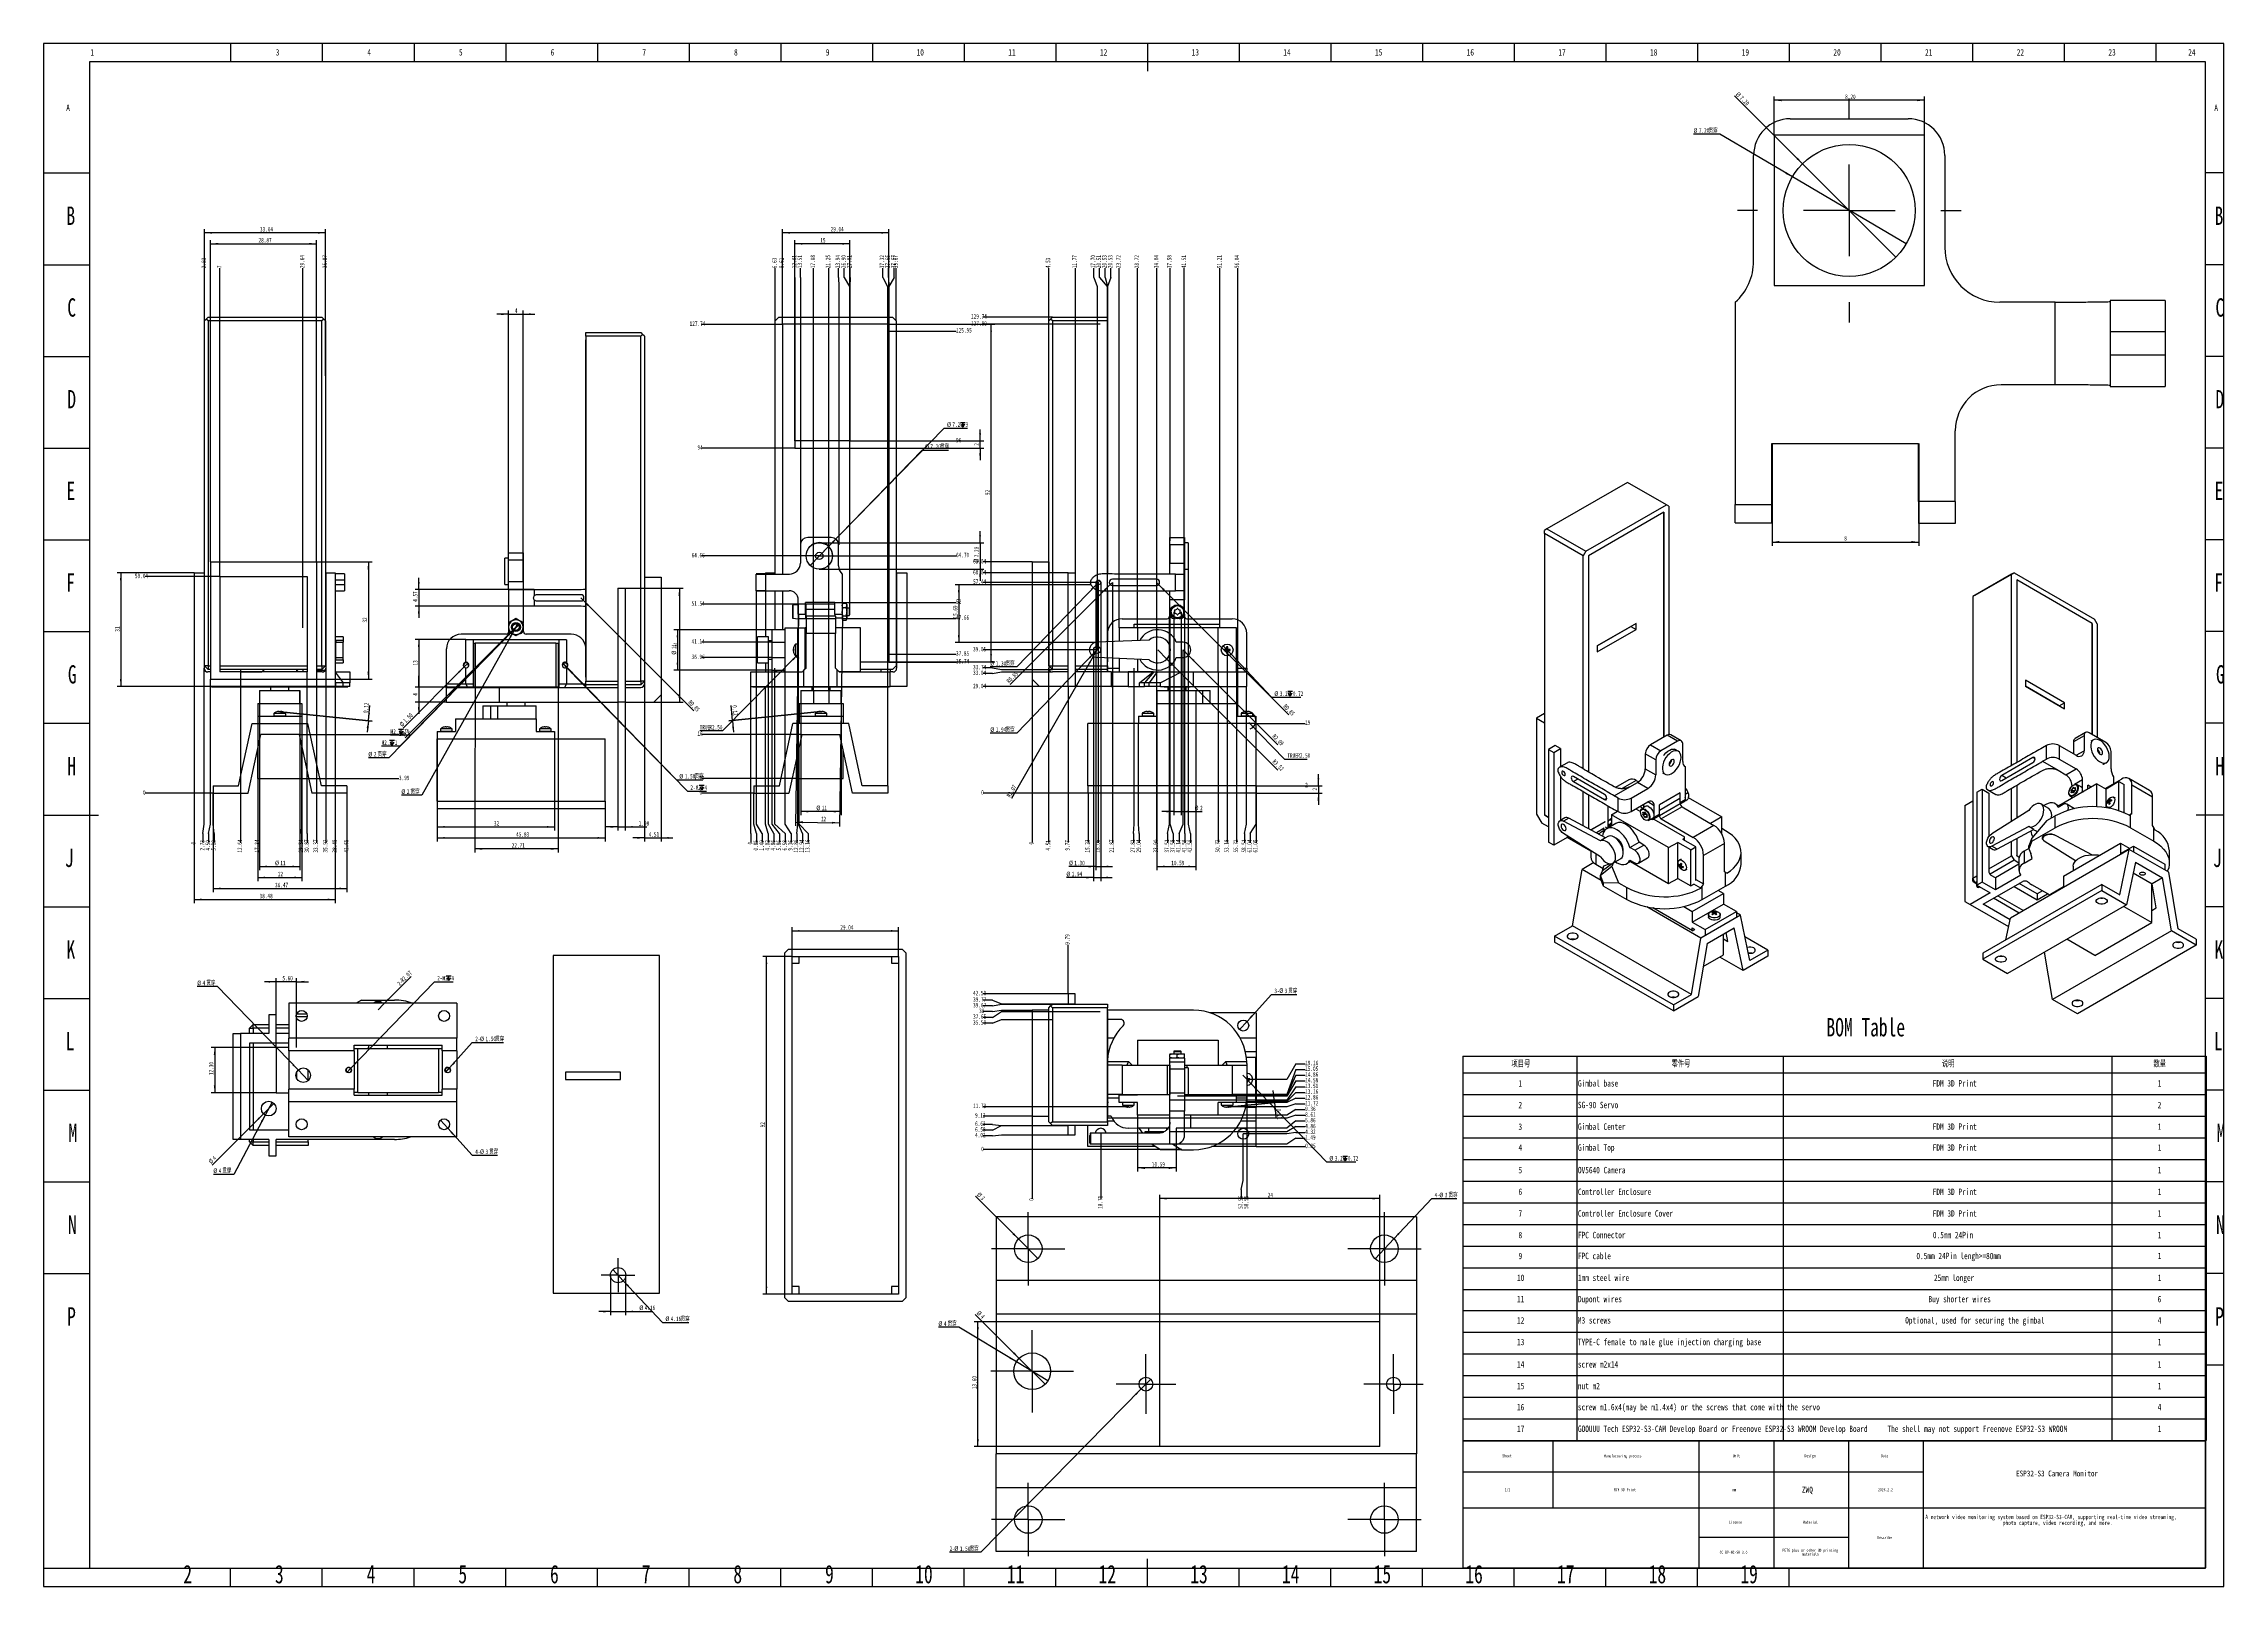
# Model space of a CAD drawing. Header units: millimetres. Extents: x 0 to 1189, y 0 to 841.
import ezdxf

# ---------------------------------------------------------------- set-up
doc = ezdxf.new("R2010")
doc.units = ezdxf.units.MM
for name, color, linetype in [('10', 7, 'Continuous'), ('5', 7, 'Continuous'), ('WCSK', 1, 'Continuous')]:
    doc.layers.add(name, color=color, linetype=linetype)
doc.styles.add('SLDTEXTSTYLE0', font='TXT', dxfattribs={"width": 0.7})
doc.styles.add('SLDTEXTSTYLE1', font='TXT', dxfattribs={"width": 0.7, "bigfont": 'bigfont'})
doc.styles.add('SLDTEXTSTYLE2', font='TXT', dxfattribs={"width": 0.75})
doc.dimstyles.new('SLDDIMSTYLE0', dxfattribs={"dimtxt": 2.5, "dimasz": 4.08, "dimexe": 0, "dimexo": 0.0625, "dimtad": 0, "dimtih": 1, "dimtoh": 1, "dimdec": 0, "dimlfac": 0.5, "dimrnd": 1e-09, "dimdsep": 46, "dimtxsty": 'SLDTEXTSTYLE0', "dimblk1": 'NONE', "dimblk2": 'NONE', "dimsah": 1, "dimcen": 0.09, "dimadec": 0, "dimazin": 2, "dimtfac": 1, "dimtdec": 0, "dimtofl": 0, "dimtmove": 0, "dimatfit": 3, "dimldrblk": 'NONE', "dimfxl": 1, "dimfrac": 2, "dimtolj": 1, "dimtzin": 12, "dimarcsym": 0})
doc.dimstyles.new('SLDDIMSTYLE1', dxfattribs={"dimtxt": 2.5, "dimasz": 4.08, "dimexe": 0, "dimexo": 0.0625, "dimtad": 0, "dimtih": 1, "dimtoh": 1, "dimlfac": 0.5, "dimrnd": 1e-09, "dimzin": 12, "dimdsep": 46, "dimtxsty": 'SLDTEXTSTYLE0', "dimblk1": 'NONE', "dimblk2": 'NONE', "dimsah": 1, "dimcen": 0.09, "dimadec": 0, "dimazin": 3, "dimtfac": 1, "dimtofl": 0, "dimtmove": 0, "dimatfit": 3, "dimldrblk": 'NONE', "dimfxl": 1, "dimfrac": 2, "dimtolj": 1, "dimtzin": 12, "dimarcsym": 0})
doc.dimstyles.new('SLDDIMSTYLE10', dxfattribs={"dimtxt": 2.5, "dimasz": 4.08, "dimexe": 0, "dimexo": 0.0625, "dimtad": 2, "dimlfac": 0.5, "dimrnd": 1e-09, "dimdsep": 46, "dimtxsty": 'SLDTEXTSTYLE0', "dimsah": 1, "dimcen": 0, "dimadec": 0, "dimazin": 2, "dimtfac": 1, "dimtofl": 0, "dimtmove": 0, "dimatfit": 3, "dimfxl": 1, "dimfrac": 2, "dimtolj": 1, "dimtzin": 12, "dimarcsym": 0})
doc.dimstyles.new('SLDDIMSTYLE11', dxfattribs={"dimtxt": 2.5, "dimasz": 4.08, "dimexe": 0, "dimexo": 0.0625, "dimtad": 0, "dimtih": 1, "dimtoh": 1, "dimlfac": 0.5, "dimrnd": 1e-09, "dimdsep": 46, "dimtxsty": 'SLDTEXTSTYLE0', "dimblk1": 'NONE', "dimblk2": 'NONE', "dimsah": 1, "dimcen": 0.09, "dimadec": 0, "dimazin": 2, "dimtfac": 1, "dimtofl": 0, "dimtmove": 0, "dimatfit": 3, "dimldrblk": 'NONE', "dimfxl": 1, "dimfrac": 2, "dimtolj": 1, "dimtzin": 12, "dimarcsym": 0})
doc.dimstyles.new('SLDDIMSTYLE12', dxfattribs={"dimtxt": 2.5, "dimasz": 4.08, "dimexe": 0, "dimexo": 0.0625, "dimtad": 2, "dimlfac": 0.5, "dimrnd": 1e-09, "dimdsep": 46, "dimtxsty": 'SLDTEXTSTYLE0', "dimsah": 1, "dimcen": 0.09, "dimadec": 0, "dimazin": 2, "dimtfac": 1, "dimtmove": 0, "dimatfit": 0, "dimfxl": 1, "dimfrac": 2, "dimtolj": 1, "dimtzin": 12, "dimarcsym": 0})
doc.dimstyles.new('SLDDIMSTYLE13', dxfattribs={"dimtxt": 2.5, "dimasz": 4.08, "dimexe": 0, "dimexo": 0.0625, "dimtad": 2, "dimlfac": 0.5, "dimrnd": 1e-09, "dimzin": 12, "dimdsep": 46, "dimtxsty": 'SLDTEXTSTYLE0', "dimblk1": 'NONE', "dimsah": 1, "dimcen": 0, "dimadec": 0, "dimazin": 3, "dimtfac": 1, "dimtmove": 0, "dimatfit": 3, "dimldrblk": 'NONE', "dimfxl": 1, "dimfrac": 2, "dimtolj": 1, "dimtzin": 12, "dimarcsym": 0})
doc.dimstyles.new('SLDDIMSTYLE14', dxfattribs={"dimtxt": 2.5, "dimasz": 4.08, "dimexe": 0, "dimexo": 0.0625, "dimtad": 2, "dimlfac": 0.5, "dimrnd": 1e-09, "dimzin": 4, "dimdsep": 46, "dimtxsty": 'SLDTEXTSTYLE0', "dimblk1": 'NONE', "dimsah": 1, "dimcen": 0, "dimadec": 0, "dimazin": 1, "dimtfac": 1, "dimtmove": 0, "dimatfit": 3, "dimldrblk": 'NONE', "dimfxl": 1, "dimfrac": 2, "dimtolj": 1, "dimtzin": 12, "dimarcsym": 0})
doc.dimstyles.new('SLDDIMSTYLE15', dxfattribs={"dimtxt": 2.5, "dimasz": 4.08, "dimexe": 0, "dimexo": 0.0625, "dimtad": 0, "dimtih": 1, "dimtoh": 1, "dimlfac": 0.5, "dimrnd": 1e-09, "dimzin": 12, "dimdsep": 46, "dimtxsty": 'SLDTEXTSTYLE0', "dimblk1": 'NONE', "dimsah": 1, "dimcen": 0, "dimadec": 0, "dimazin": 3, "dimtfac": 1, "dimtmove": 0, "dimatfit": 3, "dimldrblk": 'NONE', "dimfxl": 1, "dimfrac": 2, "dimtolj": 1, "dimtzin": 12, "dimarcsym": 0})
doc.dimstyles.new('SLDDIMSTYLE16', dxfattribs={"dimtxt": 2.5, "dimasz": 4.08, "dimexe": 0, "dimexo": 0.0625, "dimtad": 2, "dimlfac": 0.5, "dimrnd": 1e-09, "dimzin": 4, "dimdsep": 46, "dimtxsty": 'SLDTEXTSTYLE0', "dimsah": 1, "dimcen": 0.09, "dimadec": 0, "dimazin": 1, "dimtfac": 1, "dimtofl": 0, "dimtmove": 0, "dimatfit": 3, "dimfxl": 1, "dimfrac": 2, "dimtolj": 1, "dimtzin": 12, "dimarcsym": 0})
doc.dimstyles.new('SLDDIMSTYLE17', dxfattribs={"dimtxt": 2.5, "dimasz": 4.08, "dimexe": 0, "dimexo": 0.0625, "dimtad": 2, "dimlfac": 0.2, "dimrnd": 1e-09, "dimzin": 12, "dimdsep": 46, "dimtxsty": 'SLDTEXTSTYLE0', "dimsah": 1, "dimcen": 0.09, "dimadec": 0, "dimazin": 3, "dimtfac": 1, "dimtofl": 0, "dimtmove": 0, "dimatfit": 3, "dimfxl": 1, "dimfrac": 2, "dimtolj": 1, "dimtzin": 12, "dimarcsym": 0})
doc.dimstyles.new('SLDDIMSTYLE18', dxfattribs={"dimtxt": 2.5, "dimasz": 4.08, "dimexe": 0, "dimexo": 0.0625, "dimtad": 2, "dimlfac": 0.2, "dimrnd": 1e-09, "dimzin": 4, "dimdsep": 46, "dimtxsty": 'SLDTEXTSTYLE0', "dimsah": 1, "dimcen": 0.09, "dimadec": 0, "dimazin": 1, "dimtfac": 1, "dimtofl": 0, "dimtmove": 0, "dimatfit": 3, "dimfxl": 1, "dimfrac": 2, "dimtolj": 1, "dimtzin": 12, "dimarcsym": 0})
doc.dimstyles.new('SLDDIMSTYLE19', dxfattribs={"dimtxt": 2.5, "dimasz": 4.08, "dimexe": 0, "dimexo": 0.0625, "dimtad": 2, "dimlfac": 0.2, "dimrnd": 1e-09, "dimzin": 12, "dimdsep": 46, "dimtxsty": 'SLDTEXTSTYLE0', "dimblk1": 'NONE', "dimsah": 1, "dimcen": 0, "dimadec": 0, "dimazin": 3, "dimtfac": 1, "dimtmove": 0, "dimatfit": 3, "dimldrblk": 'NONE', "dimfxl": 1, "dimfrac": 2, "dimtolj": 1, "dimtzin": 12, "dimarcsym": 0})
doc.dimstyles.new('SLDDIMSTYLE2', dxfattribs={"dimtxt": 2.5, "dimasz": 4.08, "dimexe": 0, "dimexo": 0.0625, "dimtad": 0, "dimtih": 1, "dimtoh": 1, "dimlfac": 0.5, "dimrnd": 1e-09, "dimzin": 4, "dimdsep": 46, "dimtxsty": 'SLDTEXTSTYLE0', "dimblk1": 'NONE', "dimblk2": 'NONE', "dimsah": 1, "dimcen": 0.09, "dimadec": 0, "dimazin": 1, "dimtfac": 1, "dimtofl": 0, "dimtmove": 0, "dimatfit": 3, "dimldrblk": 'NONE', "dimfxl": 1, "dimfrac": 2, "dimtolj": 1, "dimtzin": 12, "dimarcsym": 0})
doc.dimstyles.new('SLDDIMSTYLE20', dxfattribs={"dimtxt": 2.5, "dimasz": 4.08, "dimexe": 0, "dimexo": 0.0625, "dimtad": 0, "dimtih": 1, "dimtoh": 1, "dimlfac": 0.2, "dimrnd": 1e-09, "dimzin": 12, "dimdsep": 46, "dimtxsty": 'SLDTEXTSTYLE0', "dimblk1": 'NONE', "dimsah": 1, "dimcen": 0, "dimadec": 0, "dimazin": 3, "dimtfac": 1, "dimtmove": 0, "dimatfit": 3, "dimldrblk": 'NONE', "dimfxl": 1, "dimfrac": 2, "dimtolj": 1, "dimtzin": 12, "dimarcsym": 0})
doc.dimstyles.new('SLDDIMSTYLE21', dxfattribs={"dimtxt": 2.5, "dimasz": 4.08, "dimexe": 0, "dimexo": 0.0625, "dimtad": 0, "dimtih": 1, "dimtoh": 1, "dimlfac": 0.2, "dimrnd": 1e-09, "dimzin": 4, "dimdsep": 46, "dimtxsty": 'SLDTEXTSTYLE0', "dimblk1": 'NONE', "dimsah": 1, "dimcen": 0, "dimadec": 0, "dimazin": 1, "dimtfac": 1, "dimtmove": 0, "dimatfit": 3, "dimldrblk": 'NONE', "dimfxl": 1, "dimfrac": 2, "dimtolj": 1, "dimtzin": 12, "dimarcsym": 0})
doc.dimstyles.new('SLDDIMSTYLE22', dxfattribs={"dimtxt": 2.5, "dimasz": 4.08, "dimexe": 0, "dimexo": 0.0625, "dimtad": 2, "dimlfac": 0.1, "dimrnd": 1e-09, "dimzin": 4, "dimdsep": 46, "dimtxsty": 'SLDTEXTSTYLE0', "dimsah": 1, "dimcen": 0.09, "dimadec": 0, "dimazin": 1, "dimtfac": 1, "dimtofl": 0, "dimtmove": 0, "dimatfit": 3, "dimfxl": 1, "dimfrac": 2, "dimtolj": 1, "dimtzin": 12, "dimarcsym": 0})
doc.dimstyles.new('SLDDIMSTYLE23', dxfattribs={"dimtxt": 2.5, "dimasz": 4.08, "dimexe": 0, "dimexo": 0.0625, "dimtad": 2, "dimlfac": 0.1, "dimrnd": 1e-09, "dimzin": 4, "dimdsep": 46, "dimtxsty": 'SLDTEXTSTYLE0', "dimblk1": 'NONE', "dimsah": 1, "dimcen": 0, "dimadec": 0, "dimazin": 1, "dimtfac": 1, "dimtmove": 0, "dimatfit": 3, "dimldrblk": 'NONE', "dimfxl": 1, "dimfrac": 2, "dimtolj": 1, "dimtzin": 12, "dimarcsym": 0})
doc.dimstyles.new('SLDDIMSTYLE24', dxfattribs={"dimtxt": 2.5, "dimasz": 4.08, "dimexe": 0, "dimexo": 0.0625, "dimtad": 2, "dimlfac": 0.1, "dimrnd": 1e-09, "dimzin": 12, "dimdsep": 46, "dimtxsty": 'SLDTEXTSTYLE0', "dimsah": 1, "dimcen": 0.09, "dimadec": 0, "dimazin": 3, "dimtfac": 1, "dimtofl": 0, "dimtmove": 0, "dimatfit": 3, "dimfxl": 1, "dimfrac": 2, "dimtolj": 1, "dimtzin": 12, "dimarcsym": 0})
doc.dimstyles.new('SLDDIMSTYLE25', dxfattribs={"dimtxt": 2.5, "dimasz": 4.08, "dimexe": 0, "dimexo": 0.0625, "dimtad": 0, "dimtih": 1, "dimtoh": 1, "dimlfac": 0.1, "dimrnd": 1e-09, "dimzin": 4, "dimdsep": 46, "dimtxsty": 'SLDTEXTSTYLE0', "dimblk1": 'NONE', "dimsah": 1, "dimcen": 0, "dimadec": 0, "dimazin": 1, "dimtfac": 1, "dimtmove": 0, "dimatfit": 3, "dimldrblk": 'NONE', "dimfxl": 1, "dimfrac": 2, "dimtolj": 1, "dimtzin": 12, "dimarcsym": 0})
doc.dimstyles.new('SLDDIMSTYLE3', dxfattribs={"dimtxt": 2.5, "dimasz": 4.08, "dimexe": 0, "dimexo": 0.0625, "dimtad": 2, "dimlfac": 0.5, "dimrnd": 1e-09, "dimzin": 4, "dimdsep": 46, "dimtxsty": 'SLDTEXTSTYLE0', "dimsah": 1, "dimcen": 0.09, "dimadec": 0, "dimazin": 1, "dimtfac": 1, "dimtmove": 0, "dimatfit": 0, "dimfxl": 1, "dimfrac": 2, "dimtolj": 1, "dimtzin": 12, "dimarcsym": 0})
doc.dimstyles.new('SLDDIMSTYLE4', dxfattribs={"dimtxt": 2.5, "dimasz": 4.08, "dimexe": 0, "dimexo": 0.0625, "dimtad": 2, "dimlfac": 0.5, "dimrnd": 1e-09, "dimzin": 12, "dimdsep": 46, "dimtxsty": 'SLDTEXTSTYLE0', "dimsah": 1, "dimcen": 0.09, "dimadec": 0, "dimazin": 3, "dimtfac": 1, "dimtmove": 0, "dimatfit": 0, "dimfxl": 1, "dimfrac": 2, "dimtolj": 1, "dimtzin": 12, "dimarcsym": 0})
doc.dimstyles.new('SLDDIMSTYLE5', dxfattribs={"dimtxt": 2.5, "dimasz": 4.08, "dimexe": 0, "dimexo": 0.0625, "dimtad": 2, "dimlfac": 0.5, "dimrnd": 1e-09, "dimzin": 12, "dimdsep": 46, "dimtxsty": 'SLDTEXTSTYLE0', "dimsah": 1, "dimcen": 0.09, "dimadec": 0, "dimazin": 3, "dimtfac": 1, "dimtofl": 0, "dimtmove": 0, "dimatfit": 3, "dimfxl": 1, "dimfrac": 2, "dimtolj": 1, "dimtzin": 12, "dimarcsym": 0})
doc.dimstyles.new('SLDDIMSTYLE6', dxfattribs={"dimtxt": 2.5, "dimasz": 4.08, "dimexe": 0, "dimexo": 0.0625, "dimtad": 2, "dimlfac": 0.5, "dimrnd": 1e-09, "dimzin": 12, "dimdsep": 46, "dimtxsty": 'SLDTEXTSTYLE0', "dimsah": 1, "dimcen": 0, "dimadec": 0, "dimazin": 3, "dimtfac": 1, "dimtofl": 0, "dimtmove": 0, "dimatfit": 3, "dimfxl": 1, "dimfrac": 2, "dimtolj": 1, "dimtzin": 12, "dimarcsym": 0})
doc.dimstyles.new('SLDDIMSTYLE7', dxfattribs={"dimtxt": 2.5, "dimasz": 4.08, "dimexe": 0, "dimexo": 0.0625, "dimtad": 0, "dimtih": 1, "dimtoh": 1, "dimlfac": 0.5, "dimrnd": 1e-09, "dimzin": 4, "dimdsep": 46, "dimtxsty": 'SLDTEXTSTYLE0', "dimsah": 1, "dimcen": 0, "dimadec": 0, "dimazin": 1, "dimtfac": 1, "dimtofl": 0, "dimtmove": 0, "dimatfit": 3, "dimfxl": 1, "dimfrac": 2, "dimtolj": 1, "dimtzin": 12, "dimarcsym": 0})
doc.dimstyles.new('SLDDIMSTYLE8', dxfattribs={"dimtxt": 2.5, "dimasz": 4.08, "dimexe": 0, "dimexo": 0.0625, "dimtad": 0, "dimtih": 1, "dimtoh": 1, "dimlfac": 0.5, "dimrnd": 1e-09, "dimzin": 12, "dimdsep": 46, "dimtxsty": 'SLDTEXTSTYLE0', "dimblk1": 'NONE', "dimsah": 1, "dimcen": 0, "dimadec": 0, "dimazin": 3, "dimtfac": 1, "dimtmove": 0, "dimatfit": 3, "dimldrblk": 'NONE', "dimfxl": 1, "dimfrac": 2, "dimtolj": 1, "dimtzin": 12, "dimarcsym": 0})
doc.dimstyles.new('SLDDIMSTYLE9', dxfattribs={"dimtxt": 2.5, "dimasz": 4.08, "dimexe": 0, "dimexo": 0.0625, "dimtad": 0, "dimtih": 1, "dimtoh": 1, "dimlfac": 0.5, "dimrnd": 1e-09, "dimzin": 4, "dimdsep": 46, "dimtxsty": 'SLDTEXTSTYLE0', "dimblk1": 'NONE', "dimsah": 1, "dimcen": 0, "dimadec": 0, "dimazin": 1, "dimtfac": 1, "dimtmove": 0, "dimatfit": 3, "dimldrblk": 'NONE', "dimfxl": 1, "dimfrac": 2, "dimtolj": 1, "dimtzin": 12, "dimarcsym": 0})

# ---------------------------------------------------------------- blocks, each defined once
blk = doc.blocks.new('SW_TABLEANNOTATION_0')
at = {"layer": '10', "color": 0}
for p, q in [((0, 0), (0, -9.1)), ((0, 0), (62.2, 0)), ((62.2, 0), (62.2, -9.1)), ((62.2, 0), (174.6, 0)), ((174.6, 0), (174.6, -9.1)), ((174.6, 0), (353.9, 0)), ((353.9, 0), (353.9, -9.1)), ((353.9, 0), (405.4, 0)), ((405.4, 0), (405.4, -9.1)), ((0, -9.1), (62.2, -9.1)), ((0, -9.1), (0, -20.9)), ((62.2, -9.1), (174.6, -9.1)), ((62.2, -9.1), (62.2, -20.9)), ((174.6, -9.1), (353.9, -9.1)), ((174.6, -9.1), (174.6, -20.9)), ((353.9, -9.1), (405.4, -9.1)), ((353.9, -9.1), (353.9, -20.9)), ((405.4, -9.1), (405.4, -20.9)), ((0, -20.9), (0, -32.7)), ((0, -20.9), (62.2, -20.9)), ((62.2, -20.9), (62.2, -32.7)), ((62.2, -20.9), (174.6, -20.9)), ((174.6, -20.9), (174.6, -32.7)), ((174.6, -20.9), (353.9, -20.9)), ((353.9, -20.9), (353.9, -32.7)), ((353.9, -20.9), (405.4, -20.9)), ((405.4, -20.9), (405.4, -32.7)), ((0, -32.7), (0, -44.6)), ((0, -32.7), (62.2, -32.7)), ((62.2, -32.7), (62.2, -44.6)), ((62.2, -32.7), (174.6, -32.7)), ((174.6, -32.7), (174.6, -44.6)), ((174.6, -32.7), (353.9, -32.7)), ((353.9, -32.7), (353.9, -44.6)), ((353.9, -32.7), (405.4, -32.7)), ((405.4, -32.7), (405.4, -44.6)), ((0, -44.6), (0, -56.4)), ((0, -44.6), (62.2, -44.6)), ((62.2, -44.6), (62.2, -56.4)), ((62.2, -44.6), (174.6, -44.6)), ((174.6, -44.6), (174.6, -56.4)), ((174.6, -44.6), (353.9, -44.6)), ((353.9, -44.6), (353.9, -56.4)), ((353.9, -44.6), (405.4, -44.6)), ((405.4, -44.6), (405.4, -56.4)), ((0, -56.4), (0, -68.2)), ((0, -56.4), (62.2, -56.4)), ((62.2, -56.4), (62.2, -68.2)), ((62.2, -56.4), (174.6, -56.4)), ((174.6, -56.4), (174.6, -68.2)), ((174.6, -56.4), (353.9, -56.4)), ((353.9, -56.4), (353.9, -68.2)), ((353.9, -56.4), (405.4, -56.4)), ((405.4, -56.4), (405.4, -68.2)), ((0, -68.2), (0, -80)), ((0, -68.2), (62.2, -68.2)), ((62.2, -68.2), (62.2, -80)), ((62.2, -68.2), (174.6, -68.2)), ((174.6, -68.2), (174.6, -80)), ((174.6, -68.2), (353.9, -68.2)), ((353.9, -68.2), (353.9, -80)), ((353.9, -68.2), (405.4, -68.2)), ((405.4, -68.2), (405.4, -80)), ((0, -80), (0, -91.8)), ((0, -80), (62.2, -80)), ((62.2, -80), (62.2, -91.8)), ((62.2, -80), (174.6, -80)), ((174.6, -80), (174.6, -91.8)), ((174.6, -80), (353.9, -80)), ((353.9, -80), (353.9, -91.8)), ((353.9, -80), (405.4, -80)), ((405.4, -80), (405.4, -91.8)), ((0, -91.8), (0, -103.7)), ((0, -91.8), (62.2, -91.8)), ((62.2, -91.8), (62.2, -103.7)), ((62.2, -91.8), (174.6, -91.8)), ((174.6, -91.8), (174.6, -103.7)), ((174.6, -91.8), (353.9, -91.8)), ((353.9, -91.8), (353.9, -103.7)), ((353.9, -91.8), (405.4, -91.8)), ((405.4, -91.8), (405.4, -103.7)), ((0, -103.7), (0, -115.5)), ((0, -103.7), (62.2, -103.7)), ((62.2, -103.7), (62.2, -115.5)), ((62.2, -103.7), (174.6, -103.7)), ((174.6, -103.7), (174.6, -115.5)), ((174.6, -103.7), (353.9, -103.7)), ((353.9, -103.7), (353.9, -115.5)), ((353.9, -103.7), (405.4, -103.7)), ((405.4, -103.7), (405.4, -115.5)), ((0, -115.5), (0, -127.3)), ((0, -115.5), (62.2, -115.5)), ((62.2, -115.5), (62.2, -127.3)), ((62.2, -115.5), (174.6, -115.5)), ((174.6, -115.5), (174.6, -127.3)), ((174.6, -115.5), (353.9, -115.5)), ((353.9, -115.5), (353.9, -127.3)), ((353.9, -115.5), (405.4, -115.5)), ((405.4, -115.5), (405.4, -127.3)), ((0, -127.3), (0, -138.7)), ((0, -127.3), (62.2, -127.3)), ((62.2, -127.3), (62.2, -138.7)), ((62.2, -127.3), (174.6, -127.3)), ((174.6, -127.3), (174.6, -138.7)), ((174.6, -127.3), (353.9, -127.3)), ((353.9, -127.3), (353.9, -138.7)), ((353.9, -127.3), (405.4, -127.3)), ((405.4, -127.3), (405.4, -138.7)), ((0, -138.7), (0, -150.5)), ((0, -138.7), (62.2, -138.7)), ((62.2, -138.7), (62.2, -150.5)), ((62.2, -138.7), (174.6, -138.7)), ((174.6, -138.7), (174.6, -150.5)), ((174.6, -138.7), (353.9, -138.7)), ((353.9, -138.7), (353.9, -150.5)), ((353.9, -138.7), (405.4, -138.7)), ((405.4, -138.7), (405.4, -150.5)), ((0, -150.5), (0, -162.3)), ((0, -150.5), (62.2, -150.5)), ((62.2, -150.5), (62.2, -162.3)), ((62.2, -150.5), (174.6, -150.5)), ((174.6, -150.5), (174.6, -162.3)), ((174.6, -150.5), (353.9, -150.5)), ((353.9, -150.5), (353.9, -162.3)), ((353.9, -150.5), (405.4, -150.5)), ((405.4, -150.5), (405.4, -162.3)), ((0, -162.3), (0, -174.2)), ((0, -162.3), (62.2, -162.3)), ((62.2, -162.3), (62.2, -174.2)), ((62.2, -162.3), (174.6, -162.3)), ((174.6, -162.3), (174.6, -174.2)), ((174.6, -162.3), (353.9, -162.3)), ((353.9, -162.3), (353.9, -174.2)), ((353.9, -162.3), (405.4, -162.3)), ((405.4, -162.3), (405.4, -174.2)), ((0, -174.2), (0, -186)), ((0, -174.2), (62.2, -174.2)), ((62.2, -174.2), (62.2, -186)), ((62.2, -174.2), (174.6, -174.2)), ((174.6, -174.2), (174.6, -186)), ((174.6, -174.2), (353.9, -174.2)), ((353.9, -174.2), (353.9, -186)), ((353.9, -174.2), (405.4, -174.2)), ((405.4, -174.2), (405.4, -186)), ((0, -186), (0, -197.8)), ((0, -186), (62.2, -186)), ((62.2, -186), (62.2, -197.8)), ((62.2, -186), (174.6, -186)), ((174.6, -186), (174.6, -197.8)), ((174.6, -186), (353.9, -186)), ((353.9, -186), (353.9, -197.8)), ((353.9, -186), (405.4, -186)), ((405.4, -186), (405.4, -197.8)), ((0, -197.8), (0, -209.6)), ((0, -197.8), (62.2, -197.8)), ((62.2, -197.8), (62.2, -209.6)), ((62.2, -197.8), (174.6, -197.8)), ((174.6, -197.8), (174.6, -209.6)), ((174.6, -197.8), (353.9, -197.8)), ((353.9, -197.8), (353.9, -209.6)), ((353.9, -197.8), (405.4, -197.8)), ((405.4, -197.8), (405.4, -209.6)), ((0, -209.6), (62.2, -209.6)), ((62.2, -209.6), (174.6, -209.6)), ((174.6, -209.6), (353.9, -209.6)), ((353.9, -209.6), (405.4, -209.6))]:
    blk.add_line(p, q, dxfattribs=at)
at = {"layer": '10', "color": 0, "char_height": 3.5, "attachment_point": 1}
for s, insert, style in [('项目号', (26.5, -2.6), 'SLDTEXTSTYLE1'), ('零件号', (113.8, -2.6), 'SLDTEXTSTYLE1'), ('说明', (261.2, -2.6), 'SLDTEXTSTYLE1'), ('数量', (376.6, -2.6), 'SLDTEXTSTYLE1'), ('1', (30.3, -13.1), 'SLDTEXTSTYLE0'), ('Gimbal base', (62.7, -13.1), 'SLDTEXTSTYLE0'), ('FDM 3D Print', (256.2, -13.1), 'SLDTEXTSTYLE0'), ('1', (378.9, -13.1), 'SLDTEXTSTYLE0'), ('2', (30.3, -24.9), 'SLDTEXTSTYLE0'), ('SG-90 Servo', (62.7, -24.9), 'SLDTEXTSTYLE0'), ('2', (378.9, -24.9), 'SLDTEXTSTYLE0'), ('3', (30.3, -36.7), 'SLDTEXTSTYLE0'), ('Gimbal Center', (62.7, -36.7), 'SLDTEXTSTYLE0'), ('FDM 3D Print', (256.2, -36.7), 'SLDTEXTSTYLE0'), ('1', (378.9, -36.7), 'SLDTEXTSTYLE0'), ('4', (30.3, -48.1), 'SLDTEXTSTYLE0'), ('Gimbal Top', (62.7, -48.1), 'SLDTEXTSTYLE0'), ('FDM 3D Print', (256.2, -48.1), 'SLDTEXTSTYLE0'), ('1', (378.9, -48.1), 'SLDTEXTSTYLE0'), ('5', (30.3, -60.4), 'SLDTEXTSTYLE0'), ('OV5640 Camera', (62.7, -60.4), 'SLDTEXTSTYLE0'), ('1', (378.9, -60.4), 'SLDTEXTSTYLE0'), ('6', (30.3, -72.2), 'SLDTEXTSTYLE0'), ('Controller Enclosure', (62.7, -72.2), 'SLDTEXTSTYLE0'), ('FDM 3D Print', (256.2, -72.2), 'SLDTEXTSTYLE0'), ('1', (378.9, -72.2), 'SLDTEXTSTYLE0'), ('7', (30.3, -84), 'SLDTEXTSTYLE0'), ('Controller Enclosure Cover', (62.7, -84), 'SLDTEXTSTYLE0'), ('FDM 3D Print', (256.2, -84), 'SLDTEXTSTYLE0'), ('1', (378.9, -84), 'SLDTEXTSTYLE0'), ('8', (30.3, -95.8), 'SLDTEXTSTYLE0'), ('FPC Connector', (62.7, -95.8), 'SLDTEXTSTYLE0'), ('0.5mm 24Pin', (256.3, -95.8), 'SLDTEXTSTYLE0'), ('1', (378.9, -95.8), 'SLDTEXTSTYLE0'), ('9', (30.3, -107.2), 'SLDTEXTSTYLE0'), ('1mm steel wire', (62.7, -119.1), 'SLDTEXTSTYLE0'), ('FPC cable', (62.7, -107.2), 'SLDTEXTSTYLE0'), ('0.5mm 24Pin lengh>=80mm', (247.3, -107.2), 'SLDTEXTSTYLE0'), ('25mm longer', (256.9, -119.1), 'SLDTEXTSTYLE0'), ('1', (378.9, -107.2), 'SLDTEXTSTYLE0'), ('10', (29.5, -119.1), 'SLDTEXTSTYLE0'), ('11', (29.5, -130.7), 'SLDTEXTSTYLE0'), ('Dupont wires', (62.7, -130.7), 'SLDTEXTSTYLE0'), ('Buy shorter wires', (253.9, -130.7), 'SLDTEXTSTYLE0'), ('6', (378.9, -130.7), 'SLDTEXTSTYLE0'), ('1', (378.9, -119.1), 'SLDTEXTSTYLE0'), ('12', (29.5, -142.3), 'SLDTEXTSTYLE0'), ('M3 screws', (62.7, -142.3), 'SLDTEXTSTYLE0'), ('Optional, used for securing the gimbal', (241.2, -142.3), 'SLDTEXTSTYLE0'), ('4', (378.9, -142.3), 'SLDTEXTSTYLE0'), ('13', (29.5, -154.1), 'SLDTEXTSTYLE0'), ('TYPE-C female to male glue injection charging base', (62.7, -154.1), 'SLDTEXTSTYLE0'), ('1', (378.9, -154.1), 'SLDTEXTSTYLE0'), ('14', (29.5, -166.3), 'SLDTEXTSTYLE0'), ('screw m2x14', (62.7, -166.3), 'SLDTEXTSTYLE0'), ('1', (378.9, -166.3), 'SLDTEXTSTYLE0'), ('15', (29.5, -178.1), 'SLDTEXTSTYLE0'), ('nut m2', (62.7, -178.1), 'SLDTEXTSTYLE0'), ('1', (378.9, -178.1), 'SLDTEXTSTYLE0'), ('16', (29.5, -189.6), 'SLDTEXTSTYLE0'), ('screw m1.6x4(may be m1.4x4) or the screws that come with the servo', (62.7, -189.6), 'SLDTEXTSTYLE0'), ('4', (378.9, -189.6), 'SLDTEXTSTYLE0'), ('17', (29.5, -201.4), 'SLDTEXTSTYLE0'), ('GOOUUU Tech ESP32-S3-CAM Develop Board or Freenove ESP32-S3 WROOM Develop Board', (62.7, -201.4), 'SLDTEXTSTYLE0'), ('The shell may not support Freenove ESP32-S3 WROOM', (231.5, -201.4), 'SLDTEXTSTYLE0'), ('1', (378.9, -201.4), 'SLDTEXTSTYLE0')]:
    blk.add_mtext(s, dxfattribs=dict(at, insert=insert, style=style))
blk = doc.blocks.new('SW_TABLEANNOTATION_1')
at = {"layer": '10', "color": 0}
for p, q in [((0, 0), (0, -16.9)), ((0, 0), (49.1, 0)), ((49.1, 0), (49.1, -16.9)), ((49.1, 0), (128.7, 0)), ((128.7, 0), (128.7, -16.9)), ((128.7, 0), (169.5, 0)), ((169.5, 0), (169.5, -16.9)), ((169.5, 0), (210.3, 0)), ((210.3, 0), (210.3, -16.9)), ((210.3, 0), (251.1, 0)), ((251.1, 0), (251.1, -16.9)), ((251.1, 0), (405, 0)), ((405, 0), (405, -16.9)), ((0, -16.9), (0, -36.7)), ((0, -16.9), (49.1, -16.9)), ((49.1, -16.9), (49.1, -36.7)), ((49.1, -16.9), (128.7, -16.9)), ((128.7, -16.9), (128.7, -36.7)), ((128.7, -16.9), (169.5, -16.9)), ((169.5, -16.9), (169.5, -36.7)), ((169.5, -16.9), (210.3, -16.9)), ((210.3, -16.9), (210.3, -36.7)), ((210.3, -16.9), (251.1, -16.9)), ((251.1, -16.9), (251.1, -36.7)), ((405, -16.9), (405, -36.7)), ((0, -36.7), (0, -52.6)), ((0, -36.7), (49.1, -36.7)), ((0, -36.7), (49.1, -36.7)), ((49.1, -36.7), (128.7, -36.7)), ((49.1, -36.7), (128.7, -36.7)), ((128.7, -36.7), (128.7, -52.6)), ((128.7, -36.7), (169.5, -36.7)), ((169.5, -36.7), (169.5, -52.6)), ((169.5, -36.7), (210.3, -36.7)), ((210.3, -36.7), (210.3, -52.6)), ((210.3, -36.7), (251.1, -36.7)), ((210.3, -36.7), (251.1, -36.7)), ((251.1, -36.7), (251.1, -52.6)), ((251.1, -36.7), (405, -36.7)), ((251.1, -36.7), (405, -36.7)), ((405, -36.7), (405, -52.6)), ((0, -52.6), (0, -69.4)), ((128.7, -52.6), (128.7, -69.4)), ((128.7, -52.6), (169.5, -52.6)), ((169.5, -52.6), (169.5, -69.4)), ((169.5, -52.6), (210.3, -52.6)), ((210.3, -52.6), (210.3, -69.4)), ((251.1, -52.6), (251.1, -69.4)), ((405, -52.6), (405, -69.4)), ((0, -69.4), (49.1, -69.4)), ((49.1, -69.4), (128.7, -69.4)), ((128.7, -69.4), (169.5, -69.4)), ((169.5, -69.4), (210.3, -69.4)), ((210.3, -69.4), (251.1, -69.4)), ((251.1, -69.4), (405, -69.4))]:
    blk.add_line(p, q, dxfattribs=at)
at = {"layer": '10', "color": 0, "attachment_point": 1, "style": 'SLDTEXTSTYLE2'}
for s, insert, char_height in [('Sheet', (21.5, -7.4), 1.65), ('Manufacturing process', (77, -7.5), 1.587), ('Unit', (147.1, -7.4), 1.65), ('Design', (186.3, -7.4), 1.65), ('Date', (228.1, -7.5), 1.59), ('ESP32-S3 Camera Monitor', (301.7, -16.3), 3.175), ('1/1', (22.8, -25.9), 1.65), ('FDM 3D Print', (82.2, -25.9), 1.652), ('mm', (147, -25.9), 1.65), ('ZWQ', (184.9, -25.1), 3.25), ('2026.2.2', (226.4, -25.9), 1.65), ('License', (145.1, -43.6), 1.65), ('Material', (185.5, -43.6), 1.65), ('A network video monitoring system based on ESP32-S3-CAM, supporting real-time video streaming,', (252.2, -40.4), 2.381), ('photo capture, video recording, and more.', (294.5, -43.6), 2.381), ('PETG plus or other 3D printing', (174.3, -58.9), 1.652), ('Describe', (226, -52), 1.65), ('CC BY-NC-SA 3.0', (140, -60), 1.652), ('materials', (185, -61), 1.65)]:
    blk.add_mtext(s, dxfattribs=dict(at, insert=insert, char_height=char_height))
blk = doc.blocks.new('_D')
at = {"layer": '10'}
blk.add_line((539.1, 494.5), (539.1, 405.5), dxfattribs=at)
at = {"layer": '10', "insert": (537.4, 404.4), "char_height": 2.5, "attachment_point": 1, "rotation": 90, "style": 'SLDTEXTSTYLE0'}
blk.add_mtext('0', dxfattribs=at)
blk = doc.blocks.new('_None')
blk = doc.blocks.new('_D_1')
at = {"layer": '10'}
blk.add_line((548.1, 500.5), (548.1, 405.5), dxfattribs=at)
at = {"layer": '10', "insert": (546.5, 401.1), "char_height": 2.5, "attachment_point": 1, "rotation": 90, "style": 'SLDTEXTSTYLE0'}
blk.add_mtext('4.51', dxfattribs=at)
blk = doc.blocks.new('_D_2')
at = {"layer": '10'}
blk.add_line((558.7, 490.5), (558.7, 405.5), dxfattribs=at)
at = {"layer": '10', "insert": (557, 401.1), "char_height": 2.5, "attachment_point": 1, "rotation": 90, "style": 'SLDTEXTSTYLE0'}
blk.add_mtext('9.77', dxfattribs=at)
blk = doc.blocks.new('_D_3')
at = {"layer": '10'}
blk.add_line((569.6, 432.4), (569.6, 405.5), dxfattribs=at)
at = {"layer": '10', "insert": (567.9, 400), "char_height": 2.5, "attachment_point": 1, "rotation": 90, "style": 'SLDTEXTSTYLE0'}
blk.add_mtext('15.23', dxfattribs=at)
blk = doc.blocks.new('_D_4')
at = {"layer": '10'}
blk.add_line((575.2, 547.3), (575.2, 405.5), dxfattribs=at)
at = {"layer": '10', "insert": (573.5, 400), "char_height": 2.5, "attachment_point": 1, "rotation": 90, "style": 'SLDTEXTSTYLE0'}
blk.add_mtext('18.05', dxfattribs=at)
blk = doc.blocks.new('_D_5')
at = {"layer": '10'}
blk.add_line((582.9, 547.3), (582.9, 405.5), dxfattribs=at)
at = {"layer": '10', "insert": (581.2, 400), "char_height": 2.5, "attachment_point": 1, "rotation": 90, "style": 'SLDTEXTSTYLE0'}
blk.add_mtext('21.87', dxfattribs=at)
blk = doc.blocks.new('_D_6')
at = {"layer": '10'}
for p, q in [((594.7, 415.5), (594.7, 500.5)), ((594.4, 410.5), (594.7, 415.5)), ((594.4, 410.5), (594.4, 405.5))]:
    blk.add_line(p, q, dxfattribs=at)
at = {"layer": '10', "insert": (592.7, 400), "char_height": 2.5, "attachment_point": 1, "rotation": 90, "style": 'SLDTEXTSTYLE0'}
blk.add_mtext('27.81', dxfattribs=at)
blk = doc.blocks.new('_D_7')
at = {"layer": '10'}
for p, q in [((597.2, 415.5), (597.2, 470.4)), ((597.5, 410.5), (597.2, 415.5)), ((597.5, 410.5), (597.5, 405.5))]:
    blk.add_line(p, q, dxfattribs=at)
at = {"layer": '10', "insert": (595.9, 400), "char_height": 2.5, "attachment_point": 1, "rotation": 90, "style": 'SLDTEXTSTYLE0'}
blk.add_mtext('29.04', dxfattribs=at)
blk = doc.blocks.new('_D_8')
at = {"layer": '10'}
blk.add_line((606.9, 547.3), (606.9, 405.5), dxfattribs=at)
at = {"layer": '10', "insert": (605.2, 400), "char_height": 2.5, "attachment_point": 1, "rotation": 90, "style": 'SLDTEXTSTYLE0'}
blk.add_mtext('33.90', dxfattribs=at)
blk = doc.blocks.new('_D_9')
at = {"layer": '10'}
for p, q in [((614.1, 415.5), (614.1, 528.9)), ((613, 410.5), (614.1, 415.5)), ((613, 410.5), (613, 405.5))]:
    blk.add_line(p, q, dxfattribs=at)
at = {"layer": '10', "insert": (611.3, 400), "char_height": 2.5, "attachment_point": 1, "rotation": 90, "style": 'SLDTEXTSTYLE0'}
blk.add_mtext('37.51', dxfattribs=at)
blk = doc.blocks.new('_D_10')
at = {"layer": '10'}
for p, q in [((614.3, 415.5), (614.3, 530)), ((616.1, 410.5), (614.3, 415.5)), ((616.1, 410.5), (616.1, 405.5))]:
    blk.add_line(p, q, dxfattribs=at)
at = {"layer": '10', "insert": (614.4, 400), "char_height": 2.5, "attachment_point": 1, "rotation": 90, "style": 'SLDTEXTSTYLE0'}
blk.add_mtext('37.58', dxfattribs=at)
blk = doc.blocks.new('_D_11')
at = {"layer": '10'}
for p, q in [((621.4, 415.5), (621.4, 510.5)), ((619.2, 410.5), (621.4, 415.5)), ((619.2, 410.5), (619.2, 405.5))]:
    blk.add_line(p, q, dxfattribs=at)
at = {"layer": '10', "insert": (617.5, 400), "char_height": 2.5, "attachment_point": 1, "rotation": 90, "style": 'SLDTEXTSTYLE0'}
blk.add_mtext('41.14', dxfattribs=at)
blk = doc.blocks.new('_D_12')
at = {"layer": '10'}
for p, q in [((622.3, 415.5), (622.3, 530)), ((622.3, 410.5), (622.3, 415.5)), ((622.3, 410.5), (622.3, 405.5))]:
    blk.add_line(p, q, dxfattribs=at)
at = {"layer": '10', "insert": (620.7, 400), "char_height": 2.5, "attachment_point": 1, "rotation": 90, "style": 'SLDTEXTSTYLE0'}
blk.add_mtext('41.58', dxfattribs=at)
blk = doc.blocks.new('_D_13')
at = {"layer": '10'}
for p, q in [((624.3, 415.5), (624.3, 554.5)), ((625.5, 410.5), (624.3, 415.5)), ((625.5, 410.5), (625.5, 405.5))]:
    blk.add_line(p, q, dxfattribs=at)
at = {"layer": '10', "insert": (623.8, 400), "char_height": 2.5, "attachment_point": 1, "rotation": 90, "style": 'SLDTEXTSTYLE0'}
blk.add_mtext('42.58', dxfattribs=at)
blk = doc.blocks.new('_D_14')
at = {"layer": '10'}
blk.add_line((640.6, 498.5), (640.6, 405.5), dxfattribs=at)
at = {"layer": '10', "insert": (638.9, 400), "char_height": 2.5, "attachment_point": 1, "rotation": 90, "style": 'SLDTEXTSTYLE0'}
blk.add_mtext('50.72', dxfattribs=at)
blk = doc.blocks.new('_D_15')
at = {"layer": '10'}
blk.add_line((645.5, 510.5), (645.5, 405.5), dxfattribs=at)
at = {"layer": '10', "insert": (643.8, 400), "char_height": 2.5, "attachment_point": 1, "rotation": 90, "style": 'SLDTEXTSTYLE0'}
blk.add_mtext('53.18', dxfattribs=at)
blk = doc.blocks.new('_D_16')
at = {"layer": '10'}
blk.add_line((650.6, 498.5), (650.6, 405.5), dxfattribs=at)
at = {"layer": '10', "insert": (648.9, 400), "char_height": 2.5, "attachment_point": 1, "rotation": 90, "style": 'SLDTEXTSTYLE0'}
blk.add_mtext('55.72', dxfattribs=at)
blk = doc.blocks.new('_D_17')
at = {"layer": '10'}
for p, q in [((656.1, 415.5), (656.1, 490.5)), ((655, 410.5), (656.1, 415.5)), ((655, 410.5), (655, 405.5))]:
    blk.add_line(p, q, dxfattribs=at)
at = {"layer": '10', "insert": (653.3, 400), "char_height": 2.5, "attachment_point": 1, "rotation": 90, "style": 'SLDTEXTSTYLE0'}
blk.add_mtext('58.51', dxfattribs=at)
blk = doc.blocks.new('_D_18')
at = {"layer": '10'}
for p, q in [((661.2, 415.5), (661.2, 470.4)), ((658.1, 410.5), (661.2, 415.5)), ((658.1, 410.5), (658.1, 405.5))]:
    blk.add_line(p, q, dxfattribs=at)
at = {"layer": '10', "insert": (656.4, 400), "char_height": 2.5, "attachment_point": 1, "rotation": 90, "style": 'SLDTEXTSTYLE0'}
blk.add_mtext('61.04', dxfattribs=at)
blk = doc.blocks.new('_D_19')
at = {"layer": '10'}
blk.add_line((661.2, 432.4), (661.2, 405.5), dxfattribs=at)
at = {"layer": '10', "insert": (659.5, 400), "char_height": 2.5, "attachment_point": 1, "rotation": 90, "style": 'SLDTEXTSTYLE0'}
blk.add_mtext('61.05', dxfattribs=at)
blk = doc.blocks.new('_D_20')
at = {"layer": '10'}
blk.add_line((548.2, 689.9), (548.2, 718.6), dxfattribs=at)
at = {"layer": '10', "insert": (546.5, 718.6), "char_height": 2.5, "attachment_point": 1, "rotation": 90, "style": 'SLDTEXTSTYLE0'}
blk.add_mtext('4.53', dxfattribs=at)
blk = doc.blocks.new('_D_21')
at = {"layer": '10'}
blk.add_line((562.7, 552.5), (562.7, 718.6), dxfattribs=at)
at = {"layer": '10', "insert": (561, 718.6), "char_height": 2.5, "attachment_point": 1, "rotation": 90, "style": 'SLDTEXTSTYLE0'}
blk.add_mtext('11.77', dxfattribs=at)
blk = doc.blocks.new('_D_22')
at = {"layer": '10'}
for p, q in [((572.7, 713.6), (572.7, 718.6)), ((572.7, 713.6), (574.5, 708.6)), ((574.5, 708.6), (574.5, 510.5))]:
    blk.add_line(p, q, dxfattribs=at)
at = {"layer": '10', "insert": (571, 718.6), "char_height": 2.5, "attachment_point": 1, "rotation": 90, "style": 'SLDTEXTSTYLE0'}
blk.add_mtext('17.70', dxfattribs=at)
blk = doc.blocks.new('_D_23')
at = {"layer": '10'}
for p, q in [((575.8, 713.6), (575.8, 718.6)), ((575.8, 713.6), (580.1, 708.6)), ((580.1, 708.6), (580.1, 499.4))]:
    blk.add_line(p, q, dxfattribs=at)
at = {"layer": '10', "insert": (574.1, 718.6), "char_height": 2.5, "attachment_point": 1, "rotation": 90, "style": 'SLDTEXTSTYLE0'}
blk.add_mtext('20.51', dxfattribs=at)
blk = doc.blocks.new('_D_24')
at = {"layer": '10'}
for p, q in [((578.9, 713.6), (578.9, 718.6)), ((578.9, 713.6), (580.2, 708.6)), ((580.2, 708.6), (580.2, 689.9))]:
    blk.add_line(p, q, dxfattribs=at)
at = {"layer": '10', "insert": (577.2, 718.6), "char_height": 2.5, "attachment_point": 1, "rotation": 90, "style": 'SLDTEXTSTYLE0'}
blk.add_mtext('20.53', dxfattribs=at)
blk = doc.blocks.new('_D_25')
at = {"layer": '10'}
for p, q in [((582, 713.6), (580.2, 708.6)), ((582, 713.6), (582, 718.6)), ((580.2, 708.6), (580.2, 688))]:
    blk.add_line(p, q, dxfattribs=at)
at = {"layer": '10', "insert": (580.4, 718.6), "char_height": 2.5, "attachment_point": 1, "rotation": 90, "style": 'SLDTEXTSTYLE0'}
blk.add_mtext('20.53', dxfattribs=at)
blk = doc.blocks.new('_D_26')
at = {"layer": '10'}
blk.add_line((586.6, 522.5), (586.6, 718.6), dxfattribs=at)
at = {"layer": '10', "insert": (584.9, 718.6), "char_height": 2.5, "attachment_point": 1, "rotation": 90, "style": 'SLDTEXTSTYLE0'}
blk.add_mtext('23.72', dxfattribs=at)
blk = doc.blocks.new('_D_27')
at = {"layer": '10'}
blk.add_line((596.6, 522.5), (596.6, 718.6), dxfattribs=at)
at = {"layer": '10', "insert": (594.9, 718.6), "char_height": 2.5, "attachment_point": 1, "rotation": 90, "style": 'SLDTEXTSTYLE0'}
blk.add_mtext('28.72', dxfattribs=at)
blk = doc.blocks.new('_D_28')
at = {"layer": '10'}
blk.add_line((607.2, 481.4), (607.2, 718.6), dxfattribs=at)
at = {"layer": '10', "insert": (605.5, 718.6), "char_height": 2.5, "attachment_point": 1, "rotation": 90, "style": 'SLDTEXTSTYLE0'}
blk.add_mtext('34.04', dxfattribs=at)
blk = doc.blocks.new('_D_29')
at = {"layer": '10'}
blk.add_line((614.3, 569.9), (614.3, 718.6), dxfattribs=at)
at = {"layer": '10', "insert": (612.6, 718.6), "char_height": 2.5, "attachment_point": 1, "rotation": 90, "style": 'SLDTEXTSTYLE0'}
blk.add_mtext('37.58', dxfattribs=at)
blk = doc.blocks.new('_D_30')
at = {"layer": '10'}
blk.add_line((622.1, 532.5), (622.1, 718.6), dxfattribs=at)
at = {"layer": '10', "insert": (620.5, 718.6), "char_height": 2.5, "attachment_point": 1, "rotation": 90, "style": 'SLDTEXTSTYLE0'}
blk.add_mtext('41.51', dxfattribs=at)
blk = doc.blocks.new('_D_31')
at = {"layer": '10'}
blk.add_line((641.5, 524.5), (641.5, 718.6), dxfattribs=at)
at = {"layer": '10', "insert": (639.9, 718.6), "char_height": 2.5, "attachment_point": 1, "rotation": 90, "style": 'SLDTEXTSTYLE0'}
blk.add_mtext('51.21', dxfattribs=at)
blk = doc.blocks.new('_D_32')
at = {"layer": '10'}
blk.add_line((651.2, 481.4), (651.2, 718.6), dxfattribs=at)
at = {"layer": '10', "insert": (649.5, 718.6), "char_height": 2.5, "attachment_point": 1, "rotation": 90, "style": 'SLDTEXTSTYLE0'}
blk.add_mtext('56.04', dxfattribs=at)
blk = doc.blocks.new('_D_33')
at = {"layer": '10'}
blk.add_line((569.6, 432.4), (512.4, 432.4), dxfattribs=at)
at = {"layer": '10', "insert": (511.3, 434.1), "char_height": 2.5, "attachment_point": 1, "style": 'SLDTEXTSTYLE0'}
blk.add_mtext('0', dxfattribs=at)
blk = doc.blocks.new('_D_34')
at = {"layer": '10'}
blk.add_line((543.1, 490.5), (512.4, 490.5), dxfattribs=at)
at = {"layer": '10', "insert": (506.9, 492.1), "char_height": 2.5, "attachment_point": 1, "style": 'SLDTEXTSTYLE0'}
blk.add_mtext('29.04', dxfattribs=at)
blk = doc.blocks.new('_D_35')
at = {"layer": '10'}
for p, q in [((517.4, 497.6), (512.4, 497.6)), ((517.4, 497.6), (522.4, 498.5)), ((522.4, 498.5), (550.1, 498.5))]:
    blk.add_line(p, q, dxfattribs=at)
at = {"layer": '10', "insert": (506.9, 499.3), "char_height": 2.5, "attachment_point": 1, "style": 'SLDTEXTSTYLE0'}
blk.add_mtext('33.04', dxfattribs=at)
blk = doc.blocks.new('_D_36')
at = {"layer": '10'}
for p, q in [((517.4, 500.7), (512.4, 500.7)), ((517.4, 500.7), (522.4, 499.9)), ((522.4, 499.9), (550.2, 499.9))]:
    blk.add_line(p, q, dxfattribs=at)
at = {"layer": '10', "insert": (506.9, 502.4), "char_height": 2.5, "attachment_point": 1, "style": 'SLDTEXTSTYLE0'}
blk.add_mtext('33.74', dxfattribs=at)
blk = doc.blocks.new('_D_37')
at = {"layer": '10'}
blk.add_line((574.5, 510.5), (512.4, 510.5), dxfattribs=at)
at = {"layer": '10', "insert": (506.9, 512.2), "char_height": 2.5, "attachment_point": 1, "style": 'SLDTEXTSTYLE0'}
blk.add_mtext('39.05', dxfattribs=at)
blk = doc.blocks.new('_D_38')
at = {"layer": '10'}
blk.add_line((575.2, 547.3), (512.4, 547.3), dxfattribs=at)
at = {"layer": '10', "insert": (506.9, 549), "char_height": 2.5, "attachment_point": 1, "style": 'SLDTEXTSTYLE0'}
blk.add_mtext('57.44', dxfattribs=at)
blk = doc.blocks.new('_D_39')
at = {"layer": '10'}
blk.add_line((558.7, 552.5), (512.4, 552.5), dxfattribs=at)
at = {"layer": '10', "insert": (506.9, 554.1), "char_height": 2.5, "attachment_point": 1, "style": 'SLDTEXTSTYLE0'}
blk.add_mtext('60.04', dxfattribs=at)
blk = doc.blocks.new('_D_40')
at = {"layer": '10'}
blk.add_line((539.1, 558.5), (512.4, 558.5), dxfattribs=at)
at = {"layer": '10', "insert": (506.9, 560.1), "char_height": 2.5, "attachment_point": 1, "style": 'SLDTEXTSTYLE0'}
blk.add_mtext('63.04', dxfattribs=at)
blk = doc.blocks.new('_D_41')
at = {"layer": '10'}
blk.add_line((576.2, 688), (512.4, 688), dxfattribs=at)
at = {"layer": '10', "insert": (505.8, 689.7), "char_height": 2.5, "attachment_point": 1, "style": 'SLDTEXTSTYLE0'}
blk.add_mtext('127.80', dxfattribs=at)
blk = doc.blocks.new('_D_42')
at = {"layer": '10'}
blk.add_line((550.2, 691.9), (512.4, 691.9), dxfattribs=at)
at = {"layer": '10', "insert": (505.8, 693.6), "char_height": 2.5, "attachment_point": 1, "style": 'SLDTEXTSTYLE0'}
blk.add_mtext('129.74', dxfattribs=at)
blk = doc.blocks.new('_D_43')
at = {"layer": '10'}
blk.add_line((661.2, 470.4), (688, 470.4), dxfattribs=at)
at = {"layer": '10', "insert": (688, 472.1), "char_height": 2.5, "attachment_point": 1, "style": 'SLDTEXTSTYLE0'}
blk.add_mtext('19', dxfattribs=at)
blk = doc.blocks.new('_D_44')
at = {"layer": '10'}
blk.add_line((661.2, 436.4), (688, 436.4), dxfattribs=at)
at = {"layer": '10', "insert": (688, 438.1), "char_height": 2.5, "attachment_point": 1, "style": 'SLDTEXTSTYLE0'}
blk.add_mtext('2', dxfattribs=at)
blk = doc.blocks.new('_D_45')
at = {"layer": '10'}
for p, q in [((573.9, 547.3), (573.9, 390.4)), ((576.5, 547.3), (576.5, 390.4)), ((573.9, 392.4), (559.2, 392.4)), ((573.9, 392.4), (576.5, 392.4)), ((576.5, 392.4), (582.9, 392.4))]:
    blk.add_line(p, q, dxfattribs=at)
for points in [[(573.9, 392.4), (569.8, 392.9), (569.8, 391.9)], [(576.5, 392.4), (580.6, 391.9), (580.6, 392.9)]]:
    blk.add_solid(points, dxfattribs=at)
at = {"layer": '10', "char_height": 2.5, "attachment_point": 1, "style": 'SLDTEXTSTYLE0'}
for s, insert in [('%%c', (559.2, 395.6)), ('1.30', (562.1, 395.6))]:
    blk.add_mtext(s, dxfattribs=dict(at, insert=insert))
blk = doc.blocks.new('_D_46')
at = {"layer": '10'}
for p, q in [((572.6, 510.5), (572.6, 384.4)), ((576.5, 510.5), (576.5, 384.4)), ((572.6, 386.4), (557.8, 386.4)), ((572.6, 386.4), (576.5, 386.4)), ((576.5, 386.4), (582.8, 386.4))]:
    blk.add_line(p, q, dxfattribs=at)
for points in [[(572.6, 386.4), (568.5, 386.9), (568.5, 385.9)], [(576.5, 386.4), (580.5, 385.9), (580.5, 386.9)]]:
    blk.add_solid(points, dxfattribs=at)
at = {"layer": '10', "char_height": 2.5, "attachment_point": 1, "style": 'SLDTEXTSTYLE0'}
for s, insert in [('%%c', (557.8, 389.6)), ('1.94', (560.7, 389.6))]:
    blk.add_mtext(s, dxfattribs=dict(at, insert=insert))
blk = doc.blocks.new('_D_47')
at = {"layer": '10'}
for p, q in [((571.2, 546), (497.1, 546)), ((499.1, 546), (499.1, 514.6)), ((574.5, 514.6), (497.1, 514.6))]:
    blk.add_line(p, q, dxfattribs=at)
for points in [[(499.1, 546), (498.6, 541.9), (499.6, 541.9)], [(499.1, 514.6), (499.6, 518.7), (498.6, 518.7)]]:
    blk.add_solid(points, dxfattribs=at)
at = {"layer": '10', "insert": (495.9, 527.6), "char_height": 2.5, "attachment_point": 1, "rotation": 90, "style": 'SLDTEXTSTYLE0'}
blk.add_mtext('15.69', dxfattribs=at)
blk = doc.blocks.new('_D_48')
at = {"layer": '10'}
for q in [(607.6, 510.5), (673.1, 444.9)]:
    blk.add_line((612.5, 505.5), q, dxfattribs=at)
blk.add_solid([(612.5, 505.5), (615.1, 502.3), (615.8, 503)], dxfattribs=at)
at = {"layer": '10', "insert": (671.6, 451.1), "char_height": 2.5, "attachment_point": 1, "rotation": 315, "style": 'SLDTEXTSTYLE0'}
blk.add_mtext('R3.52', dxfattribs=at)
blk = doc.blocks.new('_D_49')
at = {"layer": '10'}
for p, q in [((695.2, 436.4), (695.2, 442.7)), ((661.2, 436.4), (697.2, 436.4)), ((661.2, 432.4), (697.2, 432.4)), ((695.2, 436.4), (695.2, 432.4)), ((695.2, 432.4), (695.2, 426))]:
    blk.add_line(p, q, dxfattribs=at)
for points in [[(695.2, 436.4), (695.7, 440.5), (694.7, 440.5)], [(695.2, 432.4), (694.7, 428.3), (695.7, 428.3)]]:
    blk.add_solid(points, dxfattribs=at)
at = {"layer": '10', "insert": (692, 433.9), "char_height": 2.5, "attachment_point": 1, "rotation": 90, "style": 'SLDTEXTSTYLE0'}
blk.add_mtext('2', dxfattribs=at)
blk = doc.blocks.new('_D_50')
at = {"layer": '10'}
for p, q in [((616.3, 531.3), (616.3, 420.4)), ((620.3, 531.3), (620.3, 420.4)), ((616.3, 422.4), (609.9, 422.4)), ((616.3, 422.4), (620.3, 422.4)), ((620.3, 422.4), (631.8, 422.4))]:
    blk.add_line(p, q, dxfattribs=at)
for points in [[(616.3, 422.4), (612.2, 422.9), (612.2, 421.9)], [(620.3, 422.4), (624.4, 421.9), (624.4, 422.9)]]:
    blk.add_solid(points, dxfattribs=at)
at = {"layer": '10', "char_height": 2.5, "attachment_point": 1, "style": 'SLDTEXTSTYLE0'}
for s, insert in [('%%c', (627.7, 425.6)), ('2', (630.7, 425.6))]:
    blk.add_mtext(s, dxfattribs=dict(at, insert=insert))
blk = doc.blocks.new('_D_51')
at = {"layer": '10'}
for p, q in [((657.2, 471), (676.7, 451)), ((676.7, 451), (689.1, 451))]:
    blk.add_line(p, q, dxfattribs=at)
blk.add_arc((656.2, 472), 4.98, 292.4187, 70.4085, dxfattribs=at)
blk.add_solid([(657.2, 471), (659.6, 467.8), (660.4, 468.5)], dxfattribs=at)
at = {"layer": '10', "char_height": 2.5, "attachment_point": 1, "style": 'SLDTEXTSTYLE0'}
for s, insert in [('TRUE', (678.3, 454.2)), ('R2.50', (683.7, 454.2))]:
    blk.add_mtext(s, dxfattribs=dict(at, insert=insert))
blk = doc.blocks.new('_D_52')
at = {"layer": '10'}
for p, q in [((607.2, 488.4), (607.2, 390.4)), ((628.4, 488.4), (628.4, 390.4)), ((607.2, 392.4), (628.4, 392.4))]:
    blk.add_line(p, q, dxfattribs=at)
for points in [[(607.2, 392.4), (611.3, 391.9), (611.3, 392.9)], [(628.4, 392.4), (624.3, 392.9), (624.3, 391.9)]]:
    blk.add_solid(points, dxfattribs=at)
at = {"layer": '10', "insert": (615, 395.6), "char_height": 2.5, "attachment_point": 1, "style": 'SLDTEXTSTYLE0'}
blk.add_mtext('10.59', dxfattribs=at)
blk = doc.blocks.new('_D_53')
at = {"layer": '10'}
for p, q in [((575.9, 511.9), (573.2, 509.1)), ((573.2, 509.1), (530.7, 465.1)), ((530.7, 465.1), (516.3, 465.1))]:
    blk.add_line(p, q, dxfattribs=at)
blk.add_solid([(573.2, 509.1), (570, 506.5), (570.7, 505.8)], dxfattribs=at)
at = {"layer": '10', "char_height": 2.5, "attachment_point": 1}
for s, insert, style in [('%%c', (516.3, 468.3), 'SLDTEXTSTYLE0'), ('1.94', (519.3, 468.3), 'SLDTEXTSTYLE0'), ('贯穿', (524.6, 468.3), 'SLDTEXTSTYLE1')]:
    blk.add_mtext(s, dxfattribs=dict(at, insert=insert, style=style))
blk = doc.blocks.new('_D_54')
at = {"layer": '10'}
for p, q in [((576.1, 548.2), (574.3, 546.4)), ((574.3, 546.4), (530.7, 501.2)), ((530.7, 501.2), (516.3, 501.2))]:
    blk.add_line(p, q, dxfattribs=at)
blk.add_solid([(574.3, 546.4), (571.1, 543.8), (571.8, 543.1)], dxfattribs=at)
at = {"layer": '10', "char_height": 2.5, "attachment_point": 1}
for s, insert, style in [('%%c', (516.3, 504.4), 'SLDTEXTSTYLE0'), ('1.30', (519.3, 504.4), 'SLDTEXTSTYLE0'), ('贯穿', (524.6, 504.4), 'SLDTEXTSTYLE1')]:
    blk.add_mtext(s, dxfattribs=dict(at, insert=insert, style=style))
blk = doc.blocks.new('SW_SYMBOL_HOLE_DEPTH')
at = {"layer": '10', "color": 0}
for p, q in [((0, 875), (800, 875)), ((100, 555), (400, 75)), ((400, 875), (400, 75)), ((700, 555), (400, 75))]:
    blk.add_line(p, q, dxfattribs=at)
blk = doc.blocks.new('_D_55')
at = {"layer": '10'}
for p, q in [((643.3, 512.8), (647.7, 508.1)), ((647.7, 508.1), (669.6, 484.7)), ((669.6, 484.7), (685.7, 484.7))]:
    blk.add_line(p, q, dxfattribs=at)
blk.add_solid([(647.7, 508.1), (650.1, 504.8), (650.8, 505.5)], dxfattribs=at)
at = {"layer": '10', "xscale": 0.0032226693, "yscale": 0.0032226693, "zscale": 0.0032226693}
blk.add_blockref('SW_SYMBOL_HOLE_DEPTH', (678.5, 485.1), dxfattribs=at)
at = {"layer": '10', "char_height": 2.5, "attachment_point": 1, "style": 'SLDTEXTSTYLE0'}
for s, insert in [('%%c', (671.2, 487.9)), ('3.20', (674.2, 487.9)), ('0.72', (681.3, 487.9))]:
    blk.add_mtext(s, dxfattribs=dict(at, insert=insert))
blk = doc.blocks.new('_D_56')
at = {"layer": '10'}
for q in [(527.8, 429.5), (574.5, 510.5)]:
    blk.add_line((572.4, 506.9), q, dxfattribs=at)
blk.add_solid([(572.4, 506.9), (570, 503.6), (570.8, 503.1)], dxfattribs=at)
at = {"layer": '10', "insert": (525, 431.1), "char_height": 2.5, "attachment_point": 1, "rotation": 60, "style": 'SLDTEXTSTYLE0'}
blk.add_mtext('R2.07', dxfattribs=at)
blk = doc.blocks.new('_D_57')
at = {"layer": '10'}
for q in [(621.4, 510.5), (673.1, 458.8)]:
    blk.add_line((624.4, 507.5), q, dxfattribs=at)
blk.add_solid([(624.4, 507.5), (626.9, 504.3), (627.6, 505)], dxfattribs=at)
at = {"layer": '10', "insert": (671.6, 464.9), "char_height": 2.5, "attachment_point": 1, "rotation": 315, "style": 'SLDTEXTSTYLE0'}
blk.add_mtext('R2.09', dxfattribs=at)
blk = doc.blocks.new('_D_58')
at = {"layer": '10'}
for q in [(606.9, 547.3), (679.1, 475.1)]:
    blk.add_line((608.1, 546.1), q, dxfattribs=at)
blk.add_solid([(608.1, 546.1), (610.6, 542.8), (611.4, 543.6)], dxfattribs=at)
at = {"layer": '10', "insert": (677.6, 481.2), "char_height": 2.5, "attachment_point": 1, "rotation": 315, "style": 'SLDTEXTSTYLE0'}
blk.add_mtext('R0.85', dxfattribs=at)
blk = doc.blocks.new('_D_59')
at = {"layer": '10'}
for q in [(582.9, 547.3), (527.2, 491.6)]:
    blk.add_line((581.7, 546.1), q, dxfattribs=at)
blk.add_solid([(581.7, 546.1), (578.4, 543.6), (579.1, 542.8)], dxfattribs=at)
at = {"layer": '10', "insert": (524.9, 493.9), "char_height": 2.5, "attachment_point": 1, "rotation": 45, "style": 'SLDTEXTSTYLE0'}
blk.add_mtext('R0.85', dxfattribs=at)
blk = doc.blocks.new('_D_60')
at = {"layer": '10'}
blk.add_line((539.1, 256.3), (539.1, 211.3), dxfattribs=at)
at = {"layer": '10', "insert": (537.4, 210.2), "char_height": 2.5, "attachment_point": 1, "rotation": 90, "style": 'SLDTEXTSTYLE0'}
blk.add_mtext('0', dxfattribs=at)
blk = doc.blocks.new('_D_61')
at = {"layer": '10'}
blk.add_line((576.5, 246.7), (576.5, 211.3), dxfattribs=at)
at = {"layer": '10', "insert": (574.9, 205.8), "char_height": 2.5, "attachment_point": 1, "rotation": 90, "style": 'SLDTEXTSTYLE0'}
blk.add_mtext('18.71', dxfattribs=at)
blk = doc.blocks.new('_D_62')
at = {"layer": '10'}
for p, q in [((654.2, 221.3), (654.2, 246.7)), ((653.1, 216.3), (654.2, 221.3)), ((653.1, 216.3), (653.1, 211.3))]:
    blk.add_line(p, q, dxfattribs=at)
at = {"layer": '10', "insert": (651.4, 205.8), "char_height": 2.5, "attachment_point": 1, "rotation": 90, "style": 'SLDTEXTSTYLE0'}
blk.add_mtext('57.56', dxfattribs=at)
blk = doc.blocks.new('_D_63')
at = {"layer": '10'}
blk.add_line((656.2, 276.4), (656.2, 211.3), dxfattribs=at)
at = {"layer": '10', "insert": (654.5, 205.8), "char_height": 2.5, "attachment_point": 1, "rotation": 90, "style": 'SLDTEXTSTYLE0'}
blk.add_mtext('58.55', dxfattribs=at)
blk = doc.blocks.new('_D_64')
at = {"layer": '10'}
blk.add_line((558.7, 323.1), (558.7, 349.8), dxfattribs=at)
at = {"layer": '10', "insert": (557, 349.8), "char_height": 2.5, "attachment_point": 1, "rotation": 90, "style": 'SLDTEXTSTYLE0'}
blk.add_mtext('9.79', dxfattribs=at)
blk = doc.blocks.new('_D_65')
at = {"layer": '10'}
blk.add_line((620.7, 238.1), (512.4, 238.1), dxfattribs=at)
at = {"layer": '10', "insert": (511.3, 239.7), "char_height": 2.5, "attachment_point": 1, "style": 'SLDTEXTSTYLE0'}
blk.add_mtext('0', dxfattribs=at)
blk = doc.blocks.new('_D_66')
at = {"layer": '10'}
for p, q in [((517.4, 245.6), (512.4, 245.6)), ((517.4, 245.6), (522.4, 246.1)), ((522.4, 246.1), (558.7, 246.1))]:
    blk.add_line(p, q, dxfattribs=at)
at = {"layer": '10', "insert": (508, 247.3), "char_height": 2.5, "attachment_point": 1, "style": 'SLDTEXTSTYLE0'}
blk.add_mtext('4.02', dxfattribs=at)
blk = doc.blocks.new('_D_67')
at = {"layer": '10'}
for p, q in [((517.4, 248.7), (522.4, 251.2)), ((522.4, 251.2), (558.7, 251.2)), ((517.4, 248.7), (512.4, 248.7))]:
    blk.add_line(p, q, dxfattribs=at)
at = {"layer": '10', "insert": (508, 250.4), "char_height": 2.5, "attachment_point": 1, "style": 'SLDTEXTSTYLE0'}
blk.add_mtext('6.58', dxfattribs=at)
blk = doc.blocks.new('_D_68')
at = {"layer": '10'}
for p, q in [((517.4, 251.8), (512.4, 251.8)), ((517.4, 251.8), (522.4, 251.3)), ((522.4, 251.3), (550.2, 251.3))]:
    blk.add_line(p, q, dxfattribs=at)
at = {"layer": '10', "insert": (508, 253.5), "char_height": 2.5, "attachment_point": 1, "style": 'SLDTEXTSTYLE0'}
blk.add_mtext('6.63', dxfattribs=at)
blk = doc.blocks.new('_D_69')
at = {"layer": '10'}
blk.add_line((539.1, 256.3), (512.4, 256.3), dxfattribs=at)
at = {"layer": '10', "insert": (508, 258), "char_height": 2.5, "attachment_point": 1, "style": 'SLDTEXTSTYLE0'}
blk.add_mtext('9.13', dxfattribs=at)
blk = doc.blocks.new('_D_70')
at = {"layer": '10'}
blk.add_line((591.8, 261.5), (512.4, 261.5), dxfattribs=at)
at = {"layer": '10', "insert": (506.9, 263.2), "char_height": 2.5, "attachment_point": 1, "style": 'SLDTEXTSTYLE0'}
blk.add_mtext('11.73', dxfattribs=at)
blk = doc.blocks.new('_D_71')
at = {"layer": '10'}
for p, q in [((517.4, 307.1), (512.4, 307.1)), ((517.4, 307.1), (522.4, 309.1)), ((522.4, 309.1), (550.1, 309.1))]:
    blk.add_line(p, q, dxfattribs=at)
at = {"layer": '10', "insert": (506.9, 308.7), "char_height": 2.5, "attachment_point": 1, "style": 'SLDTEXTSTYLE0'}
blk.add_mtext('35.50', dxfattribs=at)
blk = doc.blocks.new('_D_72')
at = {"layer": '10'}
for p, q in [((517.4, 310.2), (512.4, 310.2)), ((517.4, 310.2), (522.4, 313.3)), ((522.4, 313.3), (576.2, 313.3))]:
    blk.add_line(p, q, dxfattribs=at)
at = {"layer": '10', "insert": (506.9, 311.9), "char_height": 2.5, "attachment_point": 1, "style": 'SLDTEXTSTYLE0'}
blk.add_mtext('37.65', dxfattribs=at)
blk = doc.blocks.new('_D_73')
at = {"layer": '10'}
for p, q in [((517.4, 313.3), (512.4, 313.3)), ((517.4, 313.3), (522.4, 314.1)), ((522.4, 314.1), (539.1, 314.1))]:
    blk.add_line(p, q, dxfattribs=at)
at = {"layer": '10', "insert": (510.2, 315), "char_height": 2.5, "attachment_point": 1, "style": 'SLDTEXTSTYLE0'}
blk.add_mtext('38', dxfattribs=at)
blk = doc.blocks.new('_D_74')
at = {"layer": '10'}
for p, q in [((517.4, 316.4), (512.4, 316.4)), ((517.4, 316.4), (522.4, 317.4)), ((522.4, 317.4), (550.2, 317.4))]:
    blk.add_line(p, q, dxfattribs=at)
at = {"layer": '10', "insert": (506.9, 318.1), "char_height": 2.5, "attachment_point": 1, "style": 'SLDTEXTSTYLE0'}
blk.add_mtext('39.67', dxfattribs=at)
blk = doc.blocks.new('_D_75')
at = {"layer": '10'}
for p, q in [((517.4, 319.6), (512.4, 319.6)), ((517.4, 319.6), (522.4, 317.6)), ((522.4, 317.6), (558.7, 317.6))]:
    blk.add_line(p, q, dxfattribs=at)
at = {"layer": '10', "insert": (506.9, 321.2), "char_height": 2.5, "attachment_point": 1, "style": 'SLDTEXTSTYLE0'}
blk.add_mtext('39.77', dxfattribs=at)
blk = doc.blocks.new('_D_76')
at = {"layer": '10'}
blk.add_line((558.7, 323.1), (512.4, 323.1), dxfattribs=at)
at = {"layer": '10', "insert": (506.9, 324.7), "char_height": 2.5, "attachment_point": 1, "style": 'SLDTEXTSTYLE0'}
blk.add_mtext('42.50', dxfattribs=at)
blk = doc.blocks.new('_D_77')
at = {"layer": '10'}
for p, q in [((678, 276.4), (656.2, 276.4)), ((683, 284.9), (678, 276.4)), ((683, 284.9), (688, 284.9))]:
    blk.add_line(p, q, dxfattribs=at)
at = {"layer": '10', "insert": (688, 286.6), "char_height": 2.5, "attachment_point": 1, "style": 'SLDTEXTSTYLE0'}
blk.add_mtext('19.16', dxfattribs=at)
blk = doc.blocks.new('_D_78')
at = {"layer": '10'}
for p, q in [((683, 281.8), (678, 268.1)), ((683, 281.8), (688, 281.8)), ((678, 268.1), (648.1, 268.1))]:
    blk.add_line(p, q, dxfattribs=at)
at = {"layer": '10', "insert": (688, 283.5), "char_height": 2.5, "attachment_point": 1, "style": 'SLDTEXTSTYLE0'}
blk.add_mtext('15.05', dxfattribs=at)
blk = doc.blocks.new('_D_79')
at = {"layer": '10'}
for p, q in [((683, 278.7), (678, 267.8)), ((683, 278.7), (688, 278.7)), ((678, 267.8), (650.6, 267.8))]:
    blk.add_line(p, q, dxfattribs=at)
at = {"layer": '10', "insert": (688, 280.3), "char_height": 2.5, "attachment_point": 1, "style": 'SLDTEXTSTYLE0'}
blk.add_mtext('14.86', dxfattribs=at)
blk = doc.blocks.new('_D_80')
at = {"layer": '10'}
for p, q in [((683, 275.5), (678, 267.2)), ((683, 275.5), (688, 275.5)), ((678, 267.2), (618.3, 267.2))]:
    blk.add_line(p, q, dxfattribs=at)
at = {"layer": '10', "insert": (688, 277.2), "char_height": 2.5, "attachment_point": 1, "style": 'SLDTEXTSTYLE0'}
blk.add_mtext('14.58', dxfattribs=at)
blk = doc.blocks.new('_D_81')
at = {"layer": '10'}
for p, q in [((678, 265.1), (622.3, 265.1)), ((683, 272.4), (678, 265.1)), ((683, 272.4), (688, 272.4))]:
    blk.add_line(p, q, dxfattribs=at)
at = {"layer": '10', "insert": (688, 274.1), "char_height": 2.5, "attachment_point": 1, "style": 'SLDTEXTSTYLE0'}
blk.add_mtext('13.51', dxfattribs=at)
blk = doc.blocks.new('_D_82')
at = {"layer": '10'}
for p, q in [((678, 264.4), (661.2, 264.4)), ((683, 269.3), (678, 264.4)), ((683, 269.3), (688, 269.3))]:
    blk.add_line(p, q, dxfattribs=at)
at = {"layer": '10', "insert": (688, 271), "char_height": 2.5, "attachment_point": 1, "style": 'SLDTEXTSTYLE0'}
blk.add_mtext('13.16', dxfattribs=at)
blk = doc.blocks.new('_D_83')
at = {"layer": '10'}
for p, q in [((678, 263.8), (650.6, 263.8)), ((683, 266.2), (678, 263.8)), ((683, 266.2), (688, 266.2))]:
    blk.add_line(p, q, dxfattribs=at)
at = {"layer": '10', "insert": (688, 267.9), "char_height": 2.5, "attachment_point": 1, "style": 'SLDTEXTSTYLE0'}
blk.add_mtext('12.86', dxfattribs=at)
blk = doc.blocks.new('_D_84')
at = {"layer": '10'}
for p, q in [((683, 263.1), (678, 261.5)), ((683, 263.1), (688, 263.1)), ((678, 261.5), (645.8, 261.5))]:
    blk.add_line(p, q, dxfattribs=at)
at = {"layer": '10', "insert": (688, 264.7), "char_height": 2.5, "attachment_point": 1, "style": 'SLDTEXTSTYLE0'}
blk.add_mtext('11.72', dxfattribs=at)
blk = doc.blocks.new('_D_85')
at = {"layer": '10'}
for p, q in [((678, 256.8), (640.6, 256.8)), ((683, 259.9), (678, 256.8)), ((683, 259.9), (688, 259.9))]:
    blk.add_line(p, q, dxfattribs=at)
at = {"layer": '10', "insert": (688, 261.6), "char_height": 2.5, "attachment_point": 1, "style": 'SLDTEXTSTYLE0'}
blk.add_mtext('9.36', dxfattribs=at)
blk = doc.blocks.new('_D_86')
at = {"layer": '10'}
for p, q in [((678, 255.3), (580.2, 255.3)), ((683, 256.8), (678, 255.3)), ((683, 256.8), (688, 256.8))]:
    blk.add_line(p, q, dxfattribs=at)
at = {"layer": '10', "insert": (688, 258.5), "char_height": 2.5, "attachment_point": 1, "style": 'SLDTEXTSTYLE0'}
blk.add_mtext('8.61', dxfattribs=at)
blk = doc.blocks.new('_D_87')
at = {"layer": '10'}
for p, q in [((678, 249.8), (617.7, 249.8)), ((683, 253.7), (678, 249.8)), ((683, 253.7), (688, 253.7))]:
    blk.add_line(p, q, dxfattribs=at)
at = {"layer": '10', "insert": (688, 255.4), "char_height": 2.5, "attachment_point": 1, "style": 'SLDTEXTSTYLE0'}
blk.add_mtext('5.86', dxfattribs=at)
blk = doc.blocks.new('_D_88')
at = {"layer": '10'}
for p, q in [((683, 250.6), (678, 247.8)), ((683, 250.6), (688, 250.6)), ((678, 247.8), (614.6, 247.8))]:
    blk.add_line(p, q, dxfattribs=at)
at = {"layer": '10', "insert": (688, 252.2), "char_height": 2.5, "attachment_point": 1, "style": 'SLDTEXTSTYLE0'}
blk.add_mtext('4.86', dxfattribs=at)
blk = doc.blocks.new('_D_89')
at = {"layer": '10'}
for p, q in [((678, 246.7), (654.2, 246.7)), ((683, 247.4), (678, 246.7)), ((683, 247.4), (688, 247.4))]:
    blk.add_line(p, q, dxfattribs=at)
at = {"layer": '10', "insert": (688, 249.1), "char_height": 2.5, "attachment_point": 1, "style": 'SLDTEXTSTYLE0'}
blk.add_mtext('4.32', dxfattribs=at)
blk = doc.blocks.new('_D_90')
at = {"layer": '10'}
for p, q in [((678, 241), (617.3, 241)), ((683, 244.3), (678, 241)), ((683, 244.3), (688, 244.3))]:
    blk.add_line(p, q, dxfattribs=at)
at = {"layer": '10', "insert": (688, 246), "char_height": 2.5, "attachment_point": 1, "style": 'SLDTEXTSTYLE0'}
blk.add_mtext('1.49', dxfattribs=at)
blk = doc.blocks.new('_D_91')
at = {"layer": '10'}
blk.add_line((661.2, 239.8), (688, 239.8), dxfattribs=at)
at = {"layer": '10', "insert": (688, 241.4), "char_height": 2.5, "attachment_point": 1, "style": 'SLDTEXTSTYLE0'}
blk.add_mtext('0.85', dxfattribs=at)
blk = doc.blocks.new('_D_92')
at = {"layer": '10'}
for p, q in [((596.6, 249.8), (596.6, 226.1)), ((617.7, 249.8), (617.7, 226.1)), ((617.7, 228.1), (596.6, 228.1))]:
    blk.add_line(p, q, dxfattribs=at)
for points in [[(596.6, 228.1), (600.6, 227.5), (600.6, 228.6)], [(617.7, 228.1), (613.6, 228.6), (613.6, 227.5)]]:
    blk.add_solid(points, dxfattribs=at)
at = {"layer": '10', "insert": (604.4, 231.3), "char_height": 2.5, "attachment_point": 1, "style": 'SLDTEXTSTYLE0'}
blk.add_mtext('10.59', dxfattribs=at)
blk = doc.blocks.new('_D_93')
at = {"layer": '10'}
for p, q in [((645.8, 261.5), (673.2, 264.2)), ((645.8, 261.2), (673.2, 264)), ((671.2, 264), (670.6, 270.4)), ((671.2, 264), (671.2, 263.8)), ((671.2, 263.8), (672, 255.7))]:
    blk.add_line(p, q, dxfattribs=at)
for points in [[(671.2, 264), (671.3, 268.1), (670.3, 268)], [(671.2, 263.8), (671.1, 259.7), (672.1, 259.8)]]:
    blk.add_solid(points, dxfattribs=at)
at = {"layer": '10', "insert": (674.8, 260.4), "char_height": 2.5, "attachment_point": 1, "rotation": 275.7296, "style": 'SLDTEXTSTYLE0'}
blk.add_mtext('0.12', dxfattribs=at)
blk = doc.blocks.new('_D_94')
at = {"layer": '10'}
for p, q in [((656.3, 308), (669.6, 322.7)), ((669.6, 322.7), (683.4, 322.7)), ((652.2, 303.5), (656.3, 308))]:
    blk.add_line(p, q, dxfattribs=at)
blk.add_solid([(656.3, 308), (659.4, 310.7), (658.6, 311.3)], dxfattribs=at)
at = {"layer": '10', "char_height": 2.5, "attachment_point": 1}
for s, insert, style in [('3-', (671.2, 325.9), 'SLDTEXTSTYLE0'), ('%%c', (673.9, 326), 'SLDTEXTSTYLE0'), ('3', (676.8, 325.9), 'SLDTEXTSTYLE0'), ('贯穿', (678.8, 325.9), 'SLDTEXTSTYLE1')]:
    blk.add_mtext(s, dxfattribs=dict(at, insert=insert, style=style))
blk = doc.blocks.new('_D_95')
at = {"layer": '10'}
for p, q in [((654, 278.7), (658.4, 274.1)), ((658.4, 274.1), (699.6, 231.4)), ((699.6, 231.4), (715.7, 231.4))]:
    blk.add_line(p, q, dxfattribs=at)
blk.add_solid([(658.4, 274.1), (660.9, 270.8), (661.6, 271.5)], dxfattribs=at)
at = {"layer": '10', "xscale": 0.0032226693, "yscale": 0.0032226693, "zscale": 0.0032226693}
blk.add_blockref('SW_SYMBOL_HOLE_DEPTH', (708.5, 231.7), dxfattribs=at)
at = {"layer": '10', "char_height": 2.5, "attachment_point": 1, "style": 'SLDTEXTSTYLE0'}
for s, insert in [('%%c', (701.2, 234.6)), ('3.20', (704.2, 234.6)), ('0.72', (711.3, 234.6))]:
    blk.add_mtext(s, dxfattribs=dict(at, insert=insert))
blk = doc.blocks.new('_D_96')
at = {"layer": '10'}
blk.add_line((82.1, 490.5), (82.1, 405.5), dxfattribs=at)
at = {"layer": '10', "insert": (80.4, 404.4), "char_height": 2.5, "attachment_point": 1, "rotation": 90, "style": 'SLDTEXTSTYLE0'}
blk.add_mtext('0', dxfattribs=at)
blk = doc.blocks.new('_D_97')
at = {"layer": '10'}
for p, q in [((87.5, 415.5), (87.5, 500.5)), ((86.9, 410.5), (87.5, 415.5)), ((86.9, 410.5), (86.9, 405.5))]:
    blk.add_line(p, q, dxfattribs=at)
at = {"layer": '10', "insert": (85.2, 401.1), "char_height": 2.5, "attachment_point": 1, "rotation": 90, "style": 'SLDTEXTSTYLE0'}
blk.add_mtext('2.73', dxfattribs=at)
blk = doc.blocks.new('_D_98')
at = {"layer": '10'}
for p, q in [((91.1, 415.5), (91.1, 494.5)), ((90, 410.5), (91.1, 415.5)), ((90, 410.5), (90, 405.5))]:
    blk.add_line(p, q, dxfattribs=at)
at = {"layer": '10', "insert": (88.3, 401.1), "char_height": 2.5, "attachment_point": 1, "rotation": 90, "style": 'SLDTEXTSTYLE0'}
blk.add_mtext('4.50', dxfattribs=at)
blk = doc.blocks.new('_D_99')
at = {"layer": '10'}
for p, q in [((92.4, 415.5), (92.4, 432.4)), ((93.1, 410.5), (92.4, 415.5)), ((93.1, 410.5), (93.1, 405.5))]:
    blk.add_line(p, q, dxfattribs=at)
at = {"layer": '10', "insert": (91.4, 401.1), "char_height": 2.5, "attachment_point": 1, "rotation": 90, "style": 'SLDTEXTSTYLE0'}
blk.add_mtext('5.18', dxfattribs=at)
blk = doc.blocks.new('_D_100')
at = {"layer": '10'}
blk.add_line((107.4, 498.5), (107.4, 405.5), dxfattribs=at)
at = {"layer": '10', "insert": (105.7, 400), "char_height": 2.5, "attachment_point": 1, "rotation": 90, "style": 'SLDTEXTSTYLE0'}
blk.add_mtext('12.64', dxfattribs=at)
blk = doc.blocks.new('_D_101')
at = {"layer": '10'}
blk.add_line((116.8, 440.4), (116.8, 405.5), dxfattribs=at)
at = {"layer": '10', "insert": (115.1, 400), "char_height": 2.5, "attachment_point": 1, "rotation": 90, "style": 'SLDTEXTSTYLE0'}
blk.add_mtext('17.34', dxfattribs=at)
blk = doc.blocks.new('_D_102')
at = {"layer": '10'}
for p, q in [((140.8, 415.5), (140.8, 440.4)), ((140.7, 410.5), (140.8, 415.5)), ((140.7, 410.5), (140.7, 405.5))]:
    blk.add_line(p, q, dxfattribs=at)
at = {"layer": '10', "insert": (139, 400), "char_height": 2.5, "attachment_point": 1, "rotation": 90, "style": 'SLDTEXTSTYLE0'}
blk.add_mtext('29.34', dxfattribs=at)
blk = doc.blocks.new('_D_103')
at = {"layer": '10'}
for p, q in [((143.8, 415.5), (143.8, 498.5)), ((143.8, 410.5), (143.8, 415.5)), ((143.8, 410.5), (143.8, 405.5))]:
    blk.add_line(p, q, dxfattribs=at)
at = {"layer": '10', "insert": (142.2, 400), "char_height": 2.5, "attachment_point": 1, "rotation": 90, "style": 'SLDTEXTSTYLE0'}
blk.add_mtext('30.87', dxfattribs=at)
blk = doc.blocks.new('_D_104')
at = {"layer": '10'}
blk.add_line((148.8, 494.5), (148.8, 405.5), dxfattribs=at)
at = {"layer": '10', "insert": (147.1, 400), "char_height": 2.5, "attachment_point": 1, "rotation": 90, "style": 'SLDTEXTSTYLE0'}
blk.add_mtext('33.37', dxfattribs=at)
blk = doc.blocks.new('_D_105')
at = {"layer": '10'}
blk.add_line((153.9, 500.5), (153.9, 405.5), dxfattribs=at)
at = {"layer": '10', "insert": (152.3, 400), "char_height": 2.5, "attachment_point": 1, "rotation": 90, "style": 'SLDTEXTSTYLE0'}
blk.add_mtext('35.92', dxfattribs=at)
blk = doc.blocks.new('_D_106')
at = {"layer": '10'}
blk.add_line((159, 490.5), (159, 405.5), dxfattribs=at)
at = {"layer": '10', "insert": (157.4, 400), "char_height": 2.5, "attachment_point": 1, "rotation": 90, "style": 'SLDTEXTSTYLE0'}
blk.add_mtext('38.48', dxfattribs=at)
blk = doc.blocks.new('_D_107')
at = {"layer": '10'}
blk.add_line((165.4, 432.4), (165.4, 405.5), dxfattribs=at)
at = {"layer": '10', "insert": (163.7, 400), "char_height": 2.5, "attachment_point": 1, "rotation": 90, "style": 'SLDTEXTSTYLE0'}
blk.add_mtext('41.65', dxfattribs=at)
blk = doc.blocks.new('_D_108')
at = {"layer": '10'}
blk.add_line((96.1, 550.5), (96.1, 718.6), dxfattribs=at)
at = {"layer": '10', "insert": (94.4, 718.6), "char_height": 2.5, "attachment_point": 1, "rotation": 90, "style": 'SLDTEXTSTYLE0'}
blk.add_mtext('7', dxfattribs=at)
blk = doc.blocks.new('_D_109')
at = {"layer": '10'}
blk.add_line((87.7, 689.9), (87.7, 718.6), dxfattribs=at)
at = {"layer": '10', "insert": (86.1, 718.6), "char_height": 2.5, "attachment_point": 1, "rotation": 90, "style": 'SLDTEXTSTYLE0'}
blk.add_mtext('2.83', dxfattribs=at)
blk = doc.blocks.new('_D_110')
at = {"layer": '10'}
blk.add_line((141.4, 522.5), (141.4, 718.6), dxfattribs=at)
at = {"layer": '10', "insert": (139.7, 718.6), "char_height": 2.5, "attachment_point": 1, "rotation": 90, "style": 'SLDTEXTSTYLE0'}
blk.add_mtext('29.64', dxfattribs=at)
blk = doc.blocks.new('_D_111')
at = {"layer": '10'}
blk.add_line((153.8, 689.9), (153.8, 718.6), dxfattribs=at)
at = {"layer": '10', "insert": (152.1, 718.6), "char_height": 2.5, "attachment_point": 1, "rotation": 90, "style": 'SLDTEXTSTYLE0'}
blk.add_mtext('35.87', dxfattribs=at)
blk = doc.blocks.new('_D_112')
at = {"layer": '10'}
blk.add_line((92.4, 432.4), (55.3, 432.4), dxfattribs=at)
at = {"layer": '10', "insert": (54.2, 434.1), "char_height": 2.5, "attachment_point": 1, "style": 'SLDTEXTSTYLE0'}
blk.add_mtext('0', dxfattribs=at)
blk = doc.blocks.new('_D_113')
at = {"layer": '10'}
blk.add_line((96.1, 550.5), (55.3, 550.5), dxfattribs=at)
at = {"layer": '10', "insert": (49.8, 552.1), "char_height": 2.5, "attachment_point": 1, "style": 'SLDTEXTSTYLE0'}
blk.add_mtext('59.04', dxfattribs=at)
blk = doc.blocks.new('_D_114')
at = {"layer": '10'}
blk.add_line((139.3, 464.4), (193.8, 464.4), dxfattribs=at)
at = {"layer": '10', "insert": (193.8, 466.1), "char_height": 2.5, "attachment_point": 1, "style": 'SLDTEXTSTYLE0'}
blk.add_mtext('16', dxfattribs=at)
blk = doc.blocks.new('_D_115')
at = {"layer": '10'}
blk.add_line((140.8, 440.4), (193.8, 440.4), dxfattribs=at)
at = {"layer": '10', "insert": (193.8, 442), "char_height": 2.5, "attachment_point": 1, "style": 'SLDTEXTSTYLE0'}
blk.add_mtext('3.99', dxfattribs=at)
blk = doc.blocks.new('_D_116')
at = {"layer": '10'}
for p, q in [((87.7, 659.9), (87.7, 739.9)), ((153.8, 737.9), (87.7, 737.9)), ((153.8, 659.9), (153.8, 739.9))]:
    blk.add_line(p, q, dxfattribs=at)
for points in [[(87.7, 737.9), (91.8, 737.4), (91.8, 738.4)], [(153.8, 737.9), (149.7, 738.4), (149.7, 737.4)]]:
    blk.add_solid(points, dxfattribs=at)
at = {"layer": '10', "insert": (118, 741.1), "char_height": 2.5, "attachment_point": 1, "style": 'SLDTEXTSTYLE0'}
blk.add_mtext('33.04', dxfattribs=at)
blk = doc.blocks.new('_D_117')
at = {"layer": '10'}
for p, q in [((92.4, 432.4), (92.4, 378.4)), ((165.4, 432.4), (165.4, 378.4)), ((92.4, 380.4), (165.4, 380.4))]:
    blk.add_line(p, q, dxfattribs=at)
for points in [[(92.4, 380.4), (96.5, 379.9), (96.5, 380.9)], [(165.4, 380.4), (161.3, 380.9), (161.3, 379.9)]]:
    blk.add_solid(points, dxfattribs=at)
at = {"layer": '10', "insert": (126.2, 383.6), "char_height": 2.5, "attachment_point": 1, "style": 'SLDTEXTSTYLE0'}
blk.add_mtext('36.47', dxfattribs=at)
blk = doc.blocks.new('_D_118')
at = {"layer": '10'}
for p, q in [((82.1, 490.5), (82.1, 372.4)), ((159, 490.5), (159, 372.4)), ((82.1, 374.4), (159, 374.4))]:
    blk.add_line(p, q, dxfattribs=at)
for points in [[(82.1, 374.4), (86.2, 373.9), (86.2, 374.9)], [(159, 374.4), (155, 374.9), (155, 373.9)]]:
    blk.add_solid(points, dxfattribs=at)
at = {"layer": '10', "insert": (117.8, 377.6), "char_height": 2.5, "attachment_point": 1, "style": 'SLDTEXTSTYLE0'}
blk.add_mtext('38.48', dxfattribs=at)
blk = doc.blocks.new('_D_119')
at = {"layer": '10'}
for p, q in [((148.8, 558.5), (179.1, 558.5)), ((177.1, 558.5), (177.1, 494.5)), ((148.8, 494.5), (179.1, 494.5))]:
    blk.add_line(p, q, dxfattribs=at)
for points in [[(177.1, 558.5), (176.6, 554.4), (177.6, 554.4)], [(177.1, 494.5), (177.6, 498.6), (176.6, 498.6)]]:
    blk.add_solid(points, dxfattribs=at)
at = {"layer": '10', "insert": (173.9, 525.4), "char_height": 2.5, "attachment_point": 1, "rotation": 90, "style": 'SLDTEXTSTYLE0'}
blk.add_mtext('32', dxfattribs=at)
blk = doc.blocks.new('_D_120')
at = {"layer": '10'}
for p, q in [((82.1, 552.5), (40.1, 552.5)), ((42.1, 552.5), (42.1, 490.5)), ((82.1, 490.5), (40.1, 490.5))]:
    blk.add_line(p, q, dxfattribs=at)
for points in [[(42.1, 552.5), (41.6, 548.4), (42.6, 548.4)], [(42.1, 490.5), (42.6, 494.6), (41.6, 494.6)]]:
    blk.add_solid(points, dxfattribs=at)
at = {"layer": '10', "insert": (38.9, 520.4), "char_height": 2.5, "attachment_point": 1, "rotation": 90, "style": 'SLDTEXTSTYLE0'}
blk.add_mtext('31', dxfattribs=at)
blk = doc.blocks.new('_D_121')
at = {"layer": '10'}
for p, q in [((91.1, 558.5), (91.1, 733.9)), ((91.1, 731.9), (148.8, 731.9)), ((148.8, 558.5), (148.8, 733.9))]:
    blk.add_line(p, q, dxfattribs=at)
for points in [[(91.1, 731.9), (95.2, 731.4), (95.2, 732.4)], [(148.8, 731.9), (144.7, 732.4), (144.7, 731.4)]]:
    blk.add_solid(points, dxfattribs=at)
at = {"layer": '10', "insert": (117.2, 735.1), "char_height": 2.5, "attachment_point": 1, "style": 'SLDTEXTSTYLE0'}
blk.add_mtext('28.87', dxfattribs=at)
blk = doc.blocks.new('_D_122')
at = {"layer": '10'}
for p, q in [((116.8, 470.4), (116.8, 384.4)), ((140.8, 470.4), (140.8, 384.4)), ((116.8, 386.4), (140.8, 386.4))]:
    blk.add_line(p, q, dxfattribs=at)
for points in [[(116.8, 386.4), (120.8, 385.9), (120.8, 386.9)], [(140.8, 386.4), (136.7, 386.9), (136.7, 385.9)]]:
    blk.add_solid(points, dxfattribs=at)
at = {"layer": '10', "insert": (127.7, 389.6), "char_height": 2.5, "attachment_point": 1, "style": 'SLDTEXTSTYLE0'}
blk.add_mtext('12', dxfattribs=at)
blk = doc.blocks.new('_D_123')
at = {"layer": '10'}
for p, q in [((129.1, 476.9), (179.1, 471.9)), ((129.1, 476.7), (179.1, 471.7)), ((177.1, 472.1), (177.9, 480.2)), ((177.1, 471.9), (176.4, 465.6)), ((177.1, 472.1), (177.1, 471.9))]:
    blk.add_line(p, q, dxfattribs=at)
for points in [[(177.1, 472.1), (178, 476.1), (177, 476.2)], [(177.1, 471.9), (176.2, 467.9), (177.2, 467.8)]]:
    blk.add_solid(points, dxfattribs=at)
at = {"layer": '10', "insert": (174.3, 476.2), "char_height": 2.5, "attachment_point": 1, "rotation": 84.2704, "style": 'SLDTEXTSTYLE0'}
blk.add_mtext('0.12', dxfattribs=at)
blk = doc.blocks.new('_D_124')
at = {"layer": '10'}
for p, q in [((117.8, 488.4), (117.8, 390.4)), ((139.8, 488.4), (139.8, 390.4)), ((117.8, 392.4), (139.8, 392.4))]:
    blk.add_line(p, q, dxfattribs=at)
for points in [[(117.8, 392.4), (121.8, 391.9), (121.8, 392.9)], [(139.8, 392.4), (135.7, 392.9), (135.7, 391.9)]]:
    blk.add_solid(points, dxfattribs=at)
at = {"layer": '10', "char_height": 2.5, "attachment_point": 1, "style": 'SLDTEXTSTYLE0'}
for s, insert in [('%%c', (126.2, 395.6)), ('11', (129.1, 395.6))]:
    blk.add_mtext(s, dxfattribs=dict(at, insert=insert))
blk = doc.blocks.new('_D_125')
at = {"layer": '10'}
for p, q in [((385.7, 415.5), (385.7, 490.5)), ((385.7, 410.5), (385.7, 415.5)), ((385.7, 410.5), (385.7, 405.5))]:
    blk.add_line(p, q, dxfattribs=at)
at = {"layer": '10', "insert": (384, 404.4), "char_height": 2.5, "attachment_point": 1, "rotation": 90, "style": 'SLDTEXTSTYLE0'}
blk.add_mtext('0', dxfattribs=at)
blk = doc.blocks.new('_D_126')
at = {"layer": '10'}
for p, q in [((387.4, 415.5), (387.4, 432.4)), ((388.8, 410.5), (387.4, 415.5)), ((388.8, 410.5), (388.8, 405.5))]:
    blk.add_line(p, q, dxfattribs=at)
at = {"layer": '10', "insert": (387.1, 401.1), "char_height": 2.5, "attachment_point": 1, "rotation": 90, "style": 'SLDTEXTSTYLE0'}
blk.add_mtext('0.85', dxfattribs=at)
blk = doc.blocks.new('_D_127')
at = {"layer": '10'}
for p, q in [((388.7, 415.5), (388.7, 542.8)), ((391.9, 410.5), (388.7, 415.5)), ((391.9, 410.5), (391.9, 405.5))]:
    blk.add_line(p, q, dxfattribs=at)
at = {"layer": '10', "insert": (390.3, 401.1), "char_height": 2.5, "attachment_point": 1, "rotation": 90, "style": 'SLDTEXTSTYLE0'}
blk.add_mtext('1.49', dxfattribs=at)
blk = doc.blocks.new('_D_128')
at = {"layer": '10'}
for p, q in [((393.7, 415.5), (393.7, 490.5)), ((395.1, 410.5), (393.7, 415.5)), ((395.1, 410.5), (395.1, 405.5))]:
    blk.add_line(p, q, dxfattribs=at)
at = {"layer": '10', "insert": (393.4, 401.1), "char_height": 2.5, "attachment_point": 1, "rotation": 90, "style": 'SLDTEXTSTYLE0'}
blk.add_mtext('4.02', dxfattribs=at)
blk = doc.blocks.new('_D_129')
at = {"layer": '10'}
for p, q in [((395.4, 415.5), (395.4, 503.5)), ((398.2, 410.5), (395.4, 415.5)), ((398.2, 410.5), (398.2, 405.5))]:
    blk.add_line(p, q, dxfattribs=at)
at = {"layer": '10', "insert": (396.5, 401.1), "char_height": 2.5, "attachment_point": 1, "rotation": 90, "style": 'SLDTEXTSTYLE0'}
blk.add_mtext('4.86', dxfattribs=at)
blk = doc.blocks.new('_D_130')
at = {"layer": '10'}
for p, q in [((397.4, 415.5), (397.4, 499.5)), ((401.3, 410.5), (397.4, 415.5)), ((401.3, 410.5), (401.3, 405.5))]:
    blk.add_line(p, q, dxfattribs=at)
at = {"layer": '10', "insert": (399.6, 401.1), "char_height": 2.5, "attachment_point": 1, "rotation": 90, "style": 'SLDTEXTSTYLE0'}
blk.add_mtext('5.86', dxfattribs=at)
blk = doc.blocks.new('_D_131')
at = {"layer": '10'}
for p, q in [((398.8, 415.5), (398.8, 500.5)), ((404.4, 410.5), (398.8, 415.5)), ((404.4, 410.5), (404.4, 405.5))]:
    blk.add_line(p, q, dxfattribs=at)
at = {"layer": '10', "insert": (402.8, 401.1), "char_height": 2.5, "attachment_point": 1, "rotation": 90, "style": 'SLDTEXTSTYLE0'}
blk.add_mtext('6.58', dxfattribs=at)
blk = doc.blocks.new('_D_132')
at = {"layer": '10'}
for p, q in [((404.4, 415.5), (404.4, 498.5)), ((407.6, 410.5), (404.4, 415.5)), ((407.6, 410.5), (407.6, 405.5))]:
    blk.add_line(p, q, dxfattribs=at)
at = {"layer": '10', "insert": (405.9, 401.1), "char_height": 2.5, "attachment_point": 1, "rotation": 90, "style": 'SLDTEXTSTYLE0'}
blk.add_mtext('9.36', dxfattribs=at)
blk = doc.blocks.new('_D_133')
at = {"layer": '10'}
for p, q in [((411.4, 415.5), (411.4, 498.5)), ((410.7, 410.5), (411.4, 415.5)), ((410.7, 410.5), (410.7, 405.5))]:
    blk.add_line(p, q, dxfattribs=at)
at = {"layer": '10', "insert": (409, 400), "char_height": 2.5, "attachment_point": 1, "rotation": 90, "style": 'SLDTEXTSTYLE0'}
blk.add_mtext('12.86', dxfattribs=at)
blk = doc.blocks.new('_D_134')
at = {"layer": '10'}
for p, q in [((411.6, 415.5), (411.6, 530)), ((413.8, 410.5), (411.6, 415.5)), ((413.8, 410.5), (413.8, 405.5))]:
    blk.add_line(p, q, dxfattribs=at)
at = {"layer": '10', "insert": (412.1, 400), "char_height": 2.5, "attachment_point": 1, "rotation": 90, "style": 'SLDTEXTSTYLE0'}
blk.add_mtext('12.94', dxfattribs=at)
blk = doc.blocks.new('_D_135')
at = {"layer": '10'}
for p, q in [((412, 415.5), (412, 440.4)), ((416.9, 410.5), (412, 415.5)), ((416.9, 410.5), (416.9, 405.5))]:
    blk.add_line(p, q, dxfattribs=at)
at = {"layer": '10', "insert": (415.3, 400), "char_height": 2.5, "attachment_point": 1, "rotation": 90, "style": 'SLDTEXTSTYLE0'}
blk.add_mtext('13.16', dxfattribs=at)
blk = doc.blocks.new('_D_136')
at = {"layer": '10'}
blk.add_line((398.9, 689.9), (398.9, 718.6), dxfattribs=at)
at = {"layer": '10', "insert": (397.3, 718.6), "char_height": 2.5, "attachment_point": 1, "rotation": 90, "style": 'SLDTEXTSTYLE0'}
blk.add_mtext('6.63', dxfattribs=at)
blk = doc.blocks.new('_D_137')
at = {"layer": '10'}
blk.add_line((402.9, 688), (402.9, 718.6), dxfattribs=at)
at = {"layer": '10', "insert": (401.2, 718.6), "char_height": 2.5, "attachment_point": 1, "rotation": 90, "style": 'SLDTEXTSTYLE0'}
blk.add_mtext('8.61', dxfattribs=at)
blk = doc.blocks.new('_D_138')
at = {"layer": '10'}
for p, q in [((409.6, 713.6), (409.6, 718.6)), ((409.6, 713.6), (409.7, 708.6)), ((409.7, 708.6), (409.7, 624.4))]:
    blk.add_line(p, q, dxfattribs=at)
at = {"layer": '10', "insert": (408, 718.6), "char_height": 2.5, "attachment_point": 1, "rotation": 90, "style": 'SLDTEXTSTYLE0'}
blk.add_mtext('12.01', dxfattribs=at)
blk = doc.blocks.new('_D_139')
at = {"layer": '10'}
for p, q in [((412.8, 713.6), (412.7, 708.6)), ((412.8, 713.6), (412.8, 718.6)), ((412.7, 708.6), (412.7, 567.8))]:
    blk.add_line(p, q, dxfattribs=at)
at = {"layer": '10', "insert": (411.1, 718.6), "char_height": 2.5, "attachment_point": 1, "rotation": 90, "style": 'SLDTEXTSTYLE0'}
blk.add_mtext('13.51', dxfattribs=at)
blk = doc.blocks.new('_D_140')
at = {"layer": '10'}
blk.add_line((419.8, 488.4), (419.8, 718.6), dxfattribs=at)
at = {"layer": '10', "insert": (418.2, 718.6), "char_height": 2.5, "attachment_point": 1, "rotation": 90, "style": 'SLDTEXTSTYLE0'}
blk.add_mtext('17.08', dxfattribs=at)
blk = doc.blocks.new('_D_141')
at = {"layer": '10'}
blk.add_line((428.2, 488.4), (428.2, 718.6), dxfattribs=at)
at = {"layer": '10', "insert": (426.5, 718.6), "char_height": 2.5, "attachment_point": 1, "rotation": 90, "style": 'SLDTEXTSTYLE0'}
blk.add_mtext('21.25', dxfattribs=at)
blk = doc.blocks.new('_D_142')
at = {"layer": '10'}
for p, q in [((433.5, 713.6), (433.5, 718.6)), ((433.5, 713.6), (433.6, 708.6)), ((433.6, 708.6), (433.6, 567.8))]:
    blk.add_line(p, q, dxfattribs=at)
at = {"layer": '10', "insert": (431.8, 718.6), "char_height": 2.5, "attachment_point": 1, "rotation": 90, "style": 'SLDTEXTSTYLE0'}
blk.add_mtext('23.94', dxfattribs=at)
blk = doc.blocks.new('_D_143')
at = {"layer": '10'}
for p, q in [((436.6, 713.6), (436.6, 718.6)), ((436.6, 713.6), (439.5, 708.6)), ((439.5, 708.6), (439.5, 533.1))]:
    blk.add_line(p, q, dxfattribs=at)
at = {"layer": '10', "insert": (435, 718.6), "char_height": 2.5, "attachment_point": 1, "rotation": 90, "style": 'SLDTEXTSTYLE0'}
blk.add_mtext('26.90', dxfattribs=at)
blk = doc.blocks.new('_D_144')
at = {"layer": '10'}
for p, q in [((439.8, 713.6), (439.7, 708.6)), ((439.8, 713.6), (439.8, 718.6)), ((439.7, 708.6), (439.7, 624.4))]:
    blk.add_line(p, q, dxfattribs=at)
at = {"layer": '10', "insert": (438.1, 718.6), "char_height": 2.5, "attachment_point": 1, "rotation": 90, "style": 'SLDTEXTSTYLE0'}
blk.add_mtext('27.01', dxfattribs=at)
blk = doc.blocks.new('_D_145')
at = {"layer": '10'}
for p, q in [((457.6, 713.6), (457.6, 718.6)), ((457.6, 713.6), (460.3, 708.6)), ((460.3, 708.6), (460.3, 436.4))]:
    blk.add_line(p, q, dxfattribs=at)
at = {"layer": '10', "insert": (455.9, 718.6), "char_height": 2.5, "attachment_point": 1, "rotation": 90, "style": 'SLDTEXTSTYLE0'}
blk.add_mtext('37.32', dxfattribs=at)
blk = doc.blocks.new('_D_146')
at = {"layer": '10'}
for p, q in [((460.7, 713.6), (460.7, 718.6)), ((460.7, 713.6), (461, 708.6)), ((461, 708.6), (461, 688))]:
    blk.add_line(p, q, dxfattribs=at)
at = {"layer": '10', "insert": (459, 718.6), "char_height": 2.5, "attachment_point": 1, "rotation": 90, "style": 'SLDTEXTSTYLE0'}
blk.add_mtext('37.65', dxfattribs=at)
blk = doc.blocks.new('_D_147')
at = {"layer": '10'}
for p, q in [((463.8, 713.6), (461, 708.6)), ((463.8, 713.6), (463.8, 718.6)), ((461, 708.6), (461, 687.9))]:
    blk.add_line(p, q, dxfattribs=at)
at = {"layer": '10', "insert": (462.1, 718.6), "char_height": 2.5, "attachment_point": 1, "rotation": 90, "style": 'SLDTEXTSTYLE0'}
blk.add_mtext('37.67', dxfattribs=at)
blk = doc.blocks.new('_D_148')
at = {"layer": '10'}
blk.add_line((465, 689.9), (465, 718.6), dxfattribs=at)
at = {"layer": '10', "insert": (463.4, 718.6), "char_height": 2.5, "attachment_point": 1, "rotation": 90, "style": 'SLDTEXTSTYLE0'}
blk.add_mtext('39.67', dxfattribs=at)
blk = doc.blocks.new('_D_149')
at = {"layer": '10'}
blk.add_line((387.4, 432.4), (358.8, 432.4), dxfattribs=at)
at = {"layer": '10', "insert": (357.7, 434.1), "char_height": 2.5, "attachment_point": 1, "style": 'SLDTEXTSTYLE0'}
blk.add_mtext('0', dxfattribs=at)
blk = doc.blocks.new('_D_150')
at = {"layer": '10'}
blk.add_line((412, 440.4), (358.8, 440.4), dxfattribs=at)
at = {"layer": '10', "insert": (354.5, 442), "char_height": 2.5, "attachment_point": 1, "style": 'SLDTEXTSTYLE0'}
blk.add_mtext('3.99', dxfattribs=at)
blk = doc.blocks.new('_D_151')
at = {"layer": '10'}
blk.add_line((413.4, 464.4), (358.8, 464.4), dxfattribs=at)
at = {"layer": '10', "insert": (356.6, 466.1), "char_height": 2.5, "attachment_point": 1, "style": 'SLDTEXTSTYLE0'}
blk.add_mtext('16', dxfattribs=at)
blk = doc.blocks.new('_D_152')
at = {"layer": '10'}
blk.add_line((397.4, 506.3), (358.8, 506.3), dxfattribs=at)
at = {"layer": '10', "insert": (353.4, 508), "char_height": 2.5, "attachment_point": 1, "style": 'SLDTEXTSTYLE0'}
blk.add_mtext('36.96', dxfattribs=at)
blk = doc.blocks.new('_D_153')
at = {"layer": '10'}
blk.add_line((397.4, 514.7), (358.8, 514.7), dxfattribs=at)
at = {"layer": '10', "insert": (353.4, 516.4), "char_height": 2.5, "attachment_point": 1, "style": 'SLDTEXTSTYLE0'}
blk.add_mtext('41.14', dxfattribs=at)
blk = doc.blocks.new('_D_154')
at = {"layer": '10'}
blk.add_line((415.8, 535.5), (358.8, 535.5), dxfattribs=at)
at = {"layer": '10', "insert": (353.4, 537.1), "char_height": 2.5, "attachment_point": 1, "style": 'SLDTEXTSTYLE0'}
blk.add_mtext('51.54', dxfattribs=at)
blk = doc.blocks.new('_D_155')
at = {"layer": '10'}
blk.add_line((423, 561.7), (358.8, 561.7), dxfattribs=at)
at = {"layer": '10', "insert": (353.4, 563.4), "char_height": 2.5, "attachment_point": 1, "style": 'SLDTEXTSTYLE0'}
blk.add_mtext('64.66', dxfattribs=at)
blk = doc.blocks.new('_D_156')
at = {"layer": '10'}
blk.add_line((409.7, 620.4), (358.8, 620.4), dxfattribs=at)
at = {"layer": '10', "insert": (356.6, 622.1), "char_height": 2.5, "attachment_point": 1, "style": 'SLDTEXTSTYLE0'}
blk.add_mtext('94', dxfattribs=at)
blk = doc.blocks.new('_D_157')
at = {"layer": '10'}
blk.add_line((402.9, 687.9), (358.8, 687.9), dxfattribs=at)
at = {"layer": '10', "insert": (352.3, 689.6), "char_height": 2.5, "attachment_point": 1, "style": 'SLDTEXTSTYLE0'}
blk.add_mtext('127.74', dxfattribs=at)
blk = doc.blocks.new('_D_158')
at = {"layer": '10'}
blk.add_line((461, 503.9), (497.6, 503.9), dxfattribs=at)
at = {"layer": '10', "insert": (497.6, 505.6), "char_height": 2.5, "attachment_point": 1, "style": 'SLDTEXTSTYLE0'}
blk.add_mtext('35.74', dxfattribs=at)
blk = doc.blocks.new('_D_159')
at = {"layer": '10'}
blk.add_line((461, 508.1), (497.6, 508.1), dxfattribs=at)
at = {"layer": '10', "insert": (497.6, 509.8), "char_height": 2.5, "attachment_point": 1, "style": 'SLDTEXTSTYLE0'}
blk.add_mtext('37.85', dxfattribs=at)
blk = doc.blocks.new('_D_160')
at = {"layer": '10'}
blk.add_line((435.6, 527.7), (497.6, 527.7), dxfattribs=at)
at = {"layer": '10', "insert": (497.6, 529.4), "char_height": 2.5, "attachment_point": 1, "style": 'SLDTEXTSTYLE0'}
blk.add_mtext('47.66', dxfattribs=at)
blk = doc.blocks.new('_D_161')
at = {"layer": '10'}
blk.add_line((431.6, 536.4), (497.6, 536.4), dxfattribs=at)
at = {"layer": '10', "insert": (497.6, 538.1), "char_height": 2.5, "attachment_point": 1, "style": 'SLDTEXTSTYLE0'}
blk.add_mtext('52', dxfattribs=at)
blk = doc.blocks.new('_D_162')
at = {"layer": '10'}
blk.add_line((423.1, 561.8), (497.6, 561.8), dxfattribs=at)
at = {"layer": '10', "insert": (497.6, 563.5), "char_height": 2.5, "attachment_point": 1, "style": 'SLDTEXTSTYLE0'}
blk.add_mtext('64.70', dxfattribs=at)
blk = doc.blocks.new('_D_163')
at = {"layer": '10'}
blk.add_line((439.7, 624.4), (497.6, 624.4), dxfattribs=at)
at = {"layer": '10', "insert": (497.6, 626.1), "char_height": 2.5, "attachment_point": 1, "style": 'SLDTEXTSTYLE0'}
blk.add_mtext('96', dxfattribs=at)
blk = doc.blocks.new('_D_164')
at = {"layer": '10'}
blk.add_line((461, 684.3), (497.6, 684.3), dxfattribs=at)
at = {"layer": '10', "insert": (497.6, 686), "char_height": 2.5, "attachment_point": 1, "style": 'SLDTEXTSTYLE0'}
blk.add_mtext('125.95', dxfattribs=at)
blk = doc.blocks.new('_D_165')
at = {"layer": '10'}
for p, q in [((510.7, 568.9), (510.7, 575.3)), ((423, 568.9), (512.7, 568.9)), ((510.7, 568.9), (510.7, 554.5)), ((423, 554.5), (512.7, 554.5)), ((510.7, 554.5), (510.7, 548.2))]:
    blk.add_line(p, q, dxfattribs=at)
for points in [[(510.7, 568.9), (511.2, 573), (510.2, 573)], [(510.7, 554.5), (510.2, 550.4), (511.2, 550.4)]]:
    blk.add_solid(points, dxfattribs=at)
at = {"layer": '10', "char_height": 2.5, "attachment_point": 1, "rotation": 90, "style": 'SLDTEXTSTYLE0'}
for s, insert in [('%%c', (507.5, 558.1)), ('7.20', (507.5, 561))]:
    blk.add_mtext(s, dxfattribs=dict(at, insert=insert))
blk = doc.blocks.new('_D_166')
at = {"layer": '10'}
for p, q in [((411.6, 530), (410, 414.6)), ((435.6, 529.7), (434, 414.3)), ((410, 416.6), (434, 416.3))]:
    blk.add_line(p, q, dxfattribs=at)
for points in [[(410, 416.6), (414.1, 416), (414.1, 417.1)], [(434, 416.3), (430, 416.8), (430, 415.8)]]:
    blk.add_solid(points, dxfattribs=at)
at = {"layer": '10', "insert": (423.9, 419.6), "char_height": 2.5, "attachment_point": 1, "rotation": 359.2314, "style": 'SLDTEXTSTYLE0'}
blk.add_mtext('12', dxfattribs=at)
blk = doc.blocks.new('_D_167')
at = {"layer": '10'}
for p, q in [((409.7, 624.4), (409.7, 733.9)), ((439.7, 731.9), (409.7, 731.9)), ((439.7, 624.4), (439.7, 733.9))]:
    blk.add_line(p, q, dxfattribs=at)
for points in [[(409.7, 731.9), (413.8, 731.4), (413.8, 732.4)], [(439.7, 731.9), (435.6, 732.4), (435.6, 731.4)]]:
    blk.add_solid(points, dxfattribs=at)
at = {"layer": '10', "insert": (423.6, 735.1), "char_height": 2.5, "attachment_point": 1, "style": 'SLDTEXTSTYLE0'}
blk.add_mtext('15', dxfattribs=at)
blk = doc.blocks.new('_D_168')
at = {"layer": '10'}
for p, q in [((510.7, 624.4), (510.7, 630.7)), ((439.7, 624.4), (512.7, 624.4)), ((439.7, 620.4), (512.7, 620.4)), ((510.7, 620.4), (510.7, 624.4)), ((510.7, 620.4), (510.7, 614))]:
    blk.add_line(p, q, dxfattribs=at)
for points in [[(510.7, 624.4), (511.2, 628.5), (510.2, 628.5)], [(510.7, 620.4), (510.2, 616.3), (511.2, 616.3)]]:
    blk.add_solid(points, dxfattribs=at)
at = {"layer": '10', "insert": (507.5, 621.8), "char_height": 2.5, "attachment_point": 1, "rotation": 90, "style": 'SLDTEXTSTYLE0'}
blk.add_mtext('2', dxfattribs=at)
blk = doc.blocks.new('_D_169')
at = {"layer": '10'}
for p, q in [((402.9, 688), (402.9, 739.9)), ((461, 737.9), (402.9, 737.9)), ((461, 688), (461, 739.9))]:
    blk.add_line(p, q, dxfattribs=at)
for points in [[(402.9, 737.9), (407, 737.4), (407, 738.4)], [(461, 737.9), (456.9, 738.4), (456.9, 737.4)]]:
    blk.add_solid(points, dxfattribs=at)
at = {"layer": '10', "insert": (429.2, 741.1), "char_height": 2.5, "attachment_point": 1, "style": 'SLDTEXTSTYLE0'}
blk.add_mtext('29.04', dxfattribs=at)
blk = doc.blocks.new('_D_170')
at = {"layer": '10'}
for p, q in [((461, 688), (518.7, 688)), ((516.7, 504), (516.7, 688)), ((461, 504), (518.7, 504))]:
    blk.add_line(p, q, dxfattribs=at)
for points in [[(516.7, 688), (516.2, 683.9), (517.2, 683.9)], [(516.7, 504), (517.2, 508.1), (516.2, 508.1)]]:
    blk.add_solid(points, dxfattribs=at)
at = {"layer": '10', "insert": (513.5, 594.9), "char_height": 2.5, "attachment_point": 1, "rotation": 90, "style": 'SLDTEXTSTYLE0'}
blk.add_mtext('92', dxfattribs=at)
blk = doc.blocks.new('_D_171')
at = {"layer": '10'}
for p, q in [((397.4, 521.5), (343.7, 521.5)), ((345.7, 521.5), (345.7, 499.5)), ((397.4, 499.5), (343.7, 499.5))]:
    blk.add_line(p, q, dxfattribs=at)
for points in [[(345.7, 521.5), (345.2, 517.4), (346.2, 517.4)], [(345.7, 499.5), (346.2, 503.6), (345.2, 503.6)]]:
    blk.add_solid(points, dxfattribs=at)
at = {"layer": '10', "char_height": 2.5, "attachment_point": 1, "rotation": 90, "style": 'SLDTEXTSTYLE0'}
for s, insert in [('11', (342.5, 510.9)), ('%%c', (342.5, 507.9))]:
    blk.add_mtext(s, dxfattribs=dict(at, insert=insert))
blk = doc.blocks.new('_D_172')
at = {"layer": '10'}
for p, q in [((411.5, 508.1), (370.2, 466.3)), ((370.2, 466.3), (357.8, 466.3))]:
    blk.add_line(p, q, dxfattribs=at)
blk.add_arc((413.8, 510.5), 4.97, 172.1406, 247.2223, dxfattribs=at)
blk.add_solid([(411.5, 508.1), (408.2, 505.5), (409, 504.8)], dxfattribs=at)
at = {"layer": '10', "char_height": 2.5, "attachment_point": 1, "style": 'SLDTEXTSTYLE0'}
for s, insert in [('TRUE', (357.8, 469.6)), ('R2.50', (363.1, 469.6))]:
    blk.add_mtext(s, dxfattribs=dict(at, insert=insert))
blk = doc.blocks.new('_D_173')
at = {"layer": '10'}
for p, q in [((423.7, 476.9), (373.7, 471.9)), ((423.7, 476.7), (373.7, 471.7)), ((375.7, 472.1), (374.9, 480.2)), ((375.7, 471.9), (375.7, 472.1)), ((375.7, 471.9), (376.3, 465.6))]:
    blk.add_line(p, q, dxfattribs=at)
for points in [[(375.7, 472.1), (375.8, 476.2), (374.8, 476.1)], [(375.7, 471.9), (375.6, 467.8), (376.6, 467.9)]]:
    blk.add_solid(points, dxfattribs=at)
at = {"layer": '10', "insert": (378.1, 480.5), "char_height": 2.5, "attachment_point": 1, "rotation": 275.7296, "style": 'SLDTEXTSTYLE0'}
blk.add_mtext('0.12', dxfattribs=at)
blk = doc.blocks.new('_D_174')
at = {"layer": '10'}
for p, q in [((413, 488.4), (413, 420.4)), ((435, 488.4), (435, 420.4)), ((435, 422.4), (413, 422.4))]:
    blk.add_line(p, q, dxfattribs=at)
for points in [[(413, 422.4), (417.1, 421.9), (417.1, 422.9)], [(435, 422.4), (430.9, 422.9), (430.9, 421.9)]]:
    blk.add_solid(points, dxfattribs=at)
at = {"layer": '10', "char_height": 2.5, "attachment_point": 1, "style": 'SLDTEXTSTYLE0'}
for s, insert in [('%%c', (421.4, 425.6)), ('11', (424.4, 425.6))]:
    blk.add_mtext(s, dxfattribs=dict(at, insert=insert))
blk = doc.blocks.new('_D_175')
at = {"layer": '10'}
for p, q in [((428.1, 566.9), (491.1, 631.4)), ((491.1, 631.4), (503.9, 631.4)), ((418, 556.6), (428.1, 566.9))]:
    blk.add_line(p, q, dxfattribs=at)
blk.add_solid([(428.1, 566.9), (431.3, 569.4), (430.6, 570.1)], dxfattribs=at)
at = {"layer": '10', "xscale": 0.0032226693, "yscale": 0.0032226693, "zscale": 0.0032226693}
blk.add_blockref('SW_SYMBOL_HOLE_DEPTH', (500, 631.7), dxfattribs=at)
at = {"layer": '10', "char_height": 2.5, "attachment_point": 1, "style": 'SLDTEXTSTYLE0'}
for s, insert in [('%%c', (492.7, 634.6)), ('7.20', (495.6, 634.6)), ('3', (502.8, 634.6))]:
    blk.add_mtext(s, dxfattribs=dict(at, insert=insert))
blk = doc.blocks.new('_D_176')
at = {"layer": '10'}
for p, q in [((428.2, 567), (479.1, 619.4)), ((479.1, 619.4), (493.5, 619.4)), ((418.1, 556.6), (428.2, 567))]:
    blk.add_line(p, q, dxfattribs=at)
blk.add_solid([(428.2, 567), (431.4, 569.5), (430.6, 570.2)], dxfattribs=at)
at = {"layer": '10', "char_height": 2.5, "attachment_point": 1}
for s, insert, style in [('%%c', (480.7, 622.6), 'SLDTEXTSTYLE0'), ('7.20', (483.6, 622.6), 'SLDTEXTSTYLE0'), ('贯穿', (488.9, 622.6), 'SLDTEXTSTYLE1')]:
    blk.add_mtext(s, dxfattribs=dict(at, insert=insert, style=style))
blk = doc.blocks.new('_D_177')
at = {"layer": '10'}
for p, q in [((214.6, 424), (214.6, 406)), ((306.3, 424), (306.3, 406)), ((214.6, 408), (306.3, 408))]:
    blk.add_line(p, q, dxfattribs=at)
for points in [[(214.6, 408), (218.7, 407.5), (218.7, 408.5)], [(306.3, 408), (302.2, 408.5), (302.2, 407.5)]]:
    blk.add_solid(points, dxfattribs=at)
at = {"layer": '10', "insert": (257.7, 411.2), "char_height": 2.5, "attachment_point": 1, "style": 'SLDTEXTSTYLE0'}
blk.add_mtext('45.83', dxfattribs=at)
blk = doc.blocks.new('_D_178')
at = {"layer": '10'}
for p, q in [((327.7, 492.1), (327.7, 406)), ((336.7, 486.1), (336.7, 406)), ((327.7, 408), (321.3, 408)), ((327.7, 408), (336.7, 408)), ((336.7, 408), (343.1, 408))]:
    blk.add_line(p, q, dxfattribs=at)
for points in [[(327.7, 408), (323.6, 408.5), (323.6, 407.5)], [(336.7, 408), (340.8, 407.5), (340.8, 408.5)]]:
    blk.add_solid(points, dxfattribs=at)
at = {"layer": '10', "insert": (330, 411.2), "char_height": 2.5, "attachment_point": 1, "style": 'SLDTEXTSTYLE0'}
blk.add_mtext('4.51', dxfattribs=at)
blk = doc.blocks.new('_D_179')
at = {"layer": '10'}
for p, q in [((313.2, 482.1), (313.2, 412)), ((317.1, 482.1), (317.1, 412)), ((313.2, 414), (306.8, 414)), ((313.2, 414), (317.1, 414)), ((317.1, 414), (329, 414))]:
    blk.add_line(p, q, dxfattribs=at)
for points in [[(313.2, 414), (309.1, 414.5), (309.1, 413.5)], [(317.1, 414), (321.2, 413.5), (321.2, 414.5)]]:
    blk.add_solid(points, dxfattribs=at)
at = {"layer": '10', "insert": (324.6, 417.2), "char_height": 2.5, "attachment_point": 1, "style": 'SLDTEXTSTYLE0'}
blk.add_mtext('1.98', dxfattribs=at)
blk = doc.blocks.new('_D_180')
at = {"layer": '10'}
for q in [(259, 524.4), (197.2, 462.6)]:
    blk.add_line((256.1, 521.5), q, dxfattribs=at)
blk.add_solid([(256.1, 521.5), (252.9, 519), (253.6, 518.3)], dxfattribs=at)
at = {"layer": '10', "char_height": 2.5, "attachment_point": 1, "rotation": 45, "style": 'SLDTEXTSTYLE0'}
for s, insert in [('%%c', (194.9, 464.9)), ('2', (197, 466.9))]:
    blk.add_mtext(s, dxfattribs=dict(at, insert=insert))
blk = doc.blocks.new('_D_181')
at = {"layer": '10'}
for q in [(196, 467.9), (231.5, 503.3)]:
    blk.add_line((229.3, 501.2), q, dxfattribs=at)
blk.add_solid([(229.3, 501.2), (226.1, 498.7), (226.8, 498)], dxfattribs=at)
at = {"layer": '10', "char_height": 2.5, "attachment_point": 1, "rotation": 45, "style": 'SLDTEXTSTYLE0'}
for s, insert in [('%%c', (193.8, 470.2)), ('1.50', (195.8, 472.3))]:
    blk.add_mtext(s, dxfattribs=dict(at, insert=insert))
blk = doc.blocks.new('_D_182')
at = {"layer": '10'}
for p, q in [((235.3, 514.1), (235.2, 400)), ((280.7, 514.1), (280.6, 400)), ((280.6, 402), (235.2, 402))]:
    blk.add_line(p, q, dxfattribs=at)
for points in [[(235.2, 402), (239.3, 401.5), (239.3, 402.5)], [(280.6, 402), (276.5, 402.5), (276.5, 401.5)]]:
    blk.add_solid(points, dxfattribs=at)
at = {"layer": '10', "insert": (255.3, 405.2), "char_height": 2.5, "attachment_point": 1, "rotation": 359.9591, "style": 'SLDTEXTSTYLE0'}
blk.add_mtext('22.71', dxfattribs=at)
blk = doc.blocks.new('_D_183')
at = {"layer": '10'}
for p, q in [((230.3, 516.1), (202.6, 516.1)), ((204.6, 516.1), (204.6, 490.1)), ((234.3, 490.1), (202.6, 490.1))]:
    blk.add_line(p, q, dxfattribs=at)
for points in [[(204.6, 516.1), (204.1, 512), (205.1, 512)], [(204.6, 490.1), (205.1, 494.2), (204.1, 494.2)]]:
    blk.add_solid(points, dxfattribs=at)
at = {"layer": '10', "insert": (201.4, 502), "char_height": 2.5, "attachment_point": 1, "rotation": 90, "style": 'SLDTEXTSTYLE0'}
blk.add_mtext('13', dxfattribs=at)
blk = doc.blocks.new('_D_184')
at = {"layer": '10'}
for p, q in [((253.6, 693.5), (247.2, 693.5)), ((253.6, 559.4), (253.6, 695.5)), ((253.6, 693.5), (261.6, 693.5)), ((261.6, 559.4), (261.6, 695.5)), ((261.6, 693.5), (267.9, 693.5))]:
    blk.add_line(p, q, dxfattribs=at)
for points in [[(253.6, 693.5), (249.5, 694), (249.5, 693)], [(261.6, 693.5), (265.6, 693), (265.6, 694)]]:
    blk.add_solid(points, dxfattribs=at)
at = {"layer": '10', "insert": (257, 696.7), "char_height": 2.5, "attachment_point": 1, "style": 'SLDTEXTSTYLE0'}
blk.add_mtext('4', dxfattribs=at)
blk = doc.blocks.new('_D_185')
at = {"layer": '10'}
for p, q in [((204.6, 543.5), (204.6, 549.8)), ((267.6, 543.5), (202.6, 543.5)), ((204.6, 543.5), (204.6, 534.3)), ((267.6, 534.3), (202.6, 534.3)), ((204.6, 534.3), (204.6, 528))]:
    blk.add_line(p, q, dxfattribs=at)
for points in [[(204.6, 543.5), (205.1, 547.5), (204.1, 547.5)], [(204.6, 534.3), (204.1, 530.2), (205.1, 530.2)]]:
    blk.add_solid(points, dxfattribs=at)
at = {"layer": '10', "insert": (201.4, 536.7), "char_height": 2.5, "attachment_point": 1, "rotation": 90, "style": 'SLDTEXTSTYLE0'}
blk.add_mtext('4.57', dxfattribs=at)
blk = doc.blocks.new('_D_186')
at = {"layer": '10'}
for p, q in [((219.7, 490.1), (202.6, 490.1)), ((204.6, 490.1), (204.6, 496.4)), ((204.6, 490.1), (204.6, 482.1)), ((219.7, 482.1), (202.6, 482.1)), ((204.6, 482.1), (204.6, 475.7))]:
    blk.add_line(p, q, dxfattribs=at)
for points in [[(204.6, 490.1), (205.1, 494.2), (204.1, 494.2)], [(204.6, 482.1), (204.1, 478), (205.1, 478)]]:
    blk.add_solid(points, dxfattribs=at)
at = {"layer": '10', "insert": (201.4, 485.5), "char_height": 2.5, "attachment_point": 1, "rotation": 90, "style": 'SLDTEXTSTYLE0'}
blk.add_mtext('4', dxfattribs=at)
blk = doc.blocks.new('_D_187')
at = {"layer": '10'}
for p, q in [((317.1, 544.1), (348.7, 544.1)), ((346.7, 544.1), (346.7, 482.1)), ((317.1, 482.1), (348.7, 482.1))]:
    blk.add_line(p, q, dxfattribs=at)
for points in [[(346.7, 544.1), (346.2, 540), (347.2, 540)], [(346.7, 482.1), (347.2, 486.2), (346.2, 486.2)]]:
    blk.add_solid(points, dxfattribs=at)
at = {"layer": '10', "insert": (343.5, 512), "char_height": 2.5, "attachment_point": 1, "rotation": 90, "style": 'SLDTEXTSTYLE0'}
blk.add_mtext('31', dxfattribs=at)
blk = doc.blocks.new('_D_188')
at = {"layer": '10'}
for p, q in [((214.6, 466), (214.6, 412)), ((278.6, 466), (278.6, 412)), ((214.6, 414), (278.6, 414))]:
    blk.add_line(p, q, dxfattribs=at)
for points in [[(214.6, 414), (218.7, 413.5), (218.7, 414.5)], [(278.6, 414), (274.6, 414.5), (274.6, 413.5)]]:
    blk.add_solid(points, dxfattribs=at)
at = {"layer": '10', "insert": (245.6, 417.2), "char_height": 2.5, "attachment_point": 1, "style": 'SLDTEXTSTYLE0'}
blk.add_mtext('32', dxfattribs=at)
blk = doc.blocks.new('_D_189')
at = {"layer": '10'}
for p, q in [((258.5, 524.7), (256.6, 521.2)), ((256.6, 521.2), (206.2, 431.3)), ((206.2, 431.3), (195.1, 431.3))]:
    blk.add_line(p, q, dxfattribs=at)
blk.add_solid([(256.6, 521.2), (254.1, 517.9), (255, 517.4)], dxfattribs=at)
at = {"layer": '10', "char_height": 2.5, "attachment_point": 1}
for s, insert, style in [('%%c', (195.1, 434.5), 'SLDTEXTSTYLE0'), ('2', (198.1, 434.5), 'SLDTEXTSTYLE0'), ('贯穿', (200.1, 434.5), 'SLDTEXTSTYLE1')]:
    blk.add_mtext(s, dxfattribs=dict(at, insert=insert, style=style))
blk = doc.blocks.new('_D_190')
at = {"layer": '10'}
for p, q in [((283.2, 503.1), (285.4, 500.8)), ((285.4, 500.8), (351.1, 433.5)), ((351.1, 433.5), (361.5, 433.5))]:
    blk.add_line(p, q, dxfattribs=at)
blk.add_solid([(285.4, 500.8), (287.9, 497.5), (288.6, 498.2)], dxfattribs=at)
at = {"layer": '10', "xscale": 0.0032226693, "yscale": 0.0032226693, "zscale": 0.0032226693}
blk.add_blockref('SW_SYMBOL_HOLE_DEPTH', (357.6, 433.9), dxfattribs=at)
at = {"layer": '10', "char_height": 2.5, "attachment_point": 1, "style": 'SLDTEXTSTYLE0'}
for s, insert in [('2-M2', (352.7, 436.7)), ('4', (360.4, 436.7))]:
    blk.add_mtext(s, dxfattribs=dict(at, insert=insert))
blk = doc.blocks.new('_D_191')
at = {"layer": '10'}
for p, q in [((259.1, 524.2), (256.3, 521.3)), ((256.3, 521.3), (188.2, 451.7)), ((188.2, 451.7), (177.1, 451.7))]:
    blk.add_line(p, q, dxfattribs=at)
blk.add_solid([(256.3, 521.3), (253.1, 518.8), (253.8, 518.1)], dxfattribs=at)
at = {"layer": '10', "char_height": 2.5, "attachment_point": 1}
for s, insert, style in [('%%c', (177.1, 454.9), 'SLDTEXTSTYLE0'), ('2', (180.1, 454.9), 'SLDTEXTSTYLE0'), ('贯穿', (182.1, 454.9), 'SLDTEXTSTYLE1')]:
    blk.add_mtext(s, dxfattribs=dict(at, insert=insert, style=style))
blk = doc.blocks.new('_D_192')
at = {"layer": 'WCSK'}
for p, q in [((258.9, 524.4), (256.1, 521.5)), ((256.1, 521.5), (200.2, 464)), ((200.2, 464), (189.2, 464))]:
    blk.add_line(p, q, dxfattribs=at)
blk.add_solid([(256.1, 521.5), (252.9, 518.9), (253.6, 518.2)], dxfattribs=at)
at = {"layer": 'WCSK', "xscale": 0.0032226693, "yscale": 0.0032226693, "zscale": 0.0032226693}
blk.add_blockref('SW_SYMBOL_HOLE_DEPTH', (193.6, 464.4), dxfattribs=at)
at = {"layer": 'WCSK', "char_height": 2.5, "attachment_point": 1, "style": 'SLDTEXTSTYLE0'}
for s, insert in [('M2.5', (189.2, 467.2)), ('14', (196.4, 467.2))]:
    blk.add_mtext(s, dxfattribs=dict(at, insert=insert))
blk = doc.blocks.new('_D_193')
at = {"layer": '10'}
for p, q in [((283.2, 503.2), (285.3, 501)), ((285.3, 501), (345.1, 439.7)), ((345.1, 439.7), (359.5, 439.7))]:
    blk.add_line(p, q, dxfattribs=at)
blk.add_solid([(285.3, 501), (287.8, 497.8), (288.5, 498.5)], dxfattribs=at)
at = {"layer": '10', "char_height": 2.5, "attachment_point": 1}
for s, insert, style in [('%%c', (346.7, 442.9), 'SLDTEXTSTYLE0'), ('1.50', (349.7, 442.9), 'SLDTEXTSTYLE0'), ('贯穿', (355, 442.9), 'SLDTEXTSTYLE1')]:
    blk.add_mtext(s, dxfattribs=dict(at, insert=insert, style=style))
blk = doc.blocks.new('_D_194')
at = {"layer": 'WCSK'}
for p, q in [((259, 524.4), (256.2, 521.5)), ((256.2, 521.5), (194.2, 458)), ((194.2, 458), (184.3, 458))]:
    blk.add_line(p, q, dxfattribs=at)
blk.add_solid([(256.2, 521.5), (253, 518.9), (253.7, 518.2)], dxfattribs=at)
at = {"layer": 'WCSK', "xscale": 0.0032226693, "yscale": 0.0032226693, "zscale": 0.0032226693}
blk.add_blockref('SW_SYMBOL_HOLE_DEPTH', (188.7, 458.4), dxfattribs=at)
at = {"layer": 'WCSK', "char_height": 2.5, "attachment_point": 1, "style": 'SLDTEXTSTYLE0'}
for s, insert in [('M2.5', (184.3, 461.2)), ('1', (191.5, 461.2))]:
    blk.add_mtext(s, dxfattribs=dict(at, insert=insert))
blk = doc.blocks.new('_D_195')
at = {"layer": '10'}
for q in [(293, 538.9), (354.6, 477.2)]:
    blk.add_line((294.2, 537.7), q, dxfattribs=at)
blk.add_solid([(294.2, 537.7), (296.7, 534.4), (297.4, 535.2)], dxfattribs=at)
at = {"layer": '10', "insert": (353.1, 483.4), "char_height": 2.5, "attachment_point": 1, "rotation": 315, "style": 'SLDTEXTSTYLE0'}
blk.add_mtext('R0.85', dxfattribs=at)
blk = doc.blocks.new('_D_196')
at = {"layer": '10'}
for q in [(125.6, 263.3), (91.9, 229.6)]:
    blk.add_line((119.9, 257.6), q, dxfattribs=at)
blk.add_solid([(119.9, 257.6), (116.7, 255.1), (117.4, 254.4)], dxfattribs=at)
at = {"layer": '10', "char_height": 2.5, "attachment_point": 1, "rotation": 45, "style": 'SLDTEXTSTYLE0'}
for s, insert in [('%%c', (89.6, 231.9)), ('4', (91.7, 233.9))]:
    blk.add_mtext(s, dxfattribs=dict(at, insert=insert))
blk = doc.blocks.new('_D_197')
at = {"layer": '10'}
for p, q in [((126.8, 293.7), (91.3, 293.7)), ((93.3, 293.7), (93.3, 269.1)), ((126.8, 269.1), (91.3, 269.1))]:
    blk.add_line(p, q, dxfattribs=at)
for points in [[(93.3, 293.7), (92.8, 289.7), (93.8, 289.7)], [(93.3, 269.1), (93.8, 273.2), (92.8, 273.2)]]:
    blk.add_solid(points, dxfattribs=at)
at = {"layer": '10', "insert": (90.1, 278.7), "char_height": 2.5, "attachment_point": 1, "rotation": 90, "style": 'SLDTEXTSTYLE0'}
blk.add_mtext('12.30', dxfattribs=at)
blk = doc.blocks.new('_D_198')
at = {"layer": '10'}
for p, q in [((126.8, 329.6), (120.5, 329.6)), ((126.8, 293.7), (126.8, 331.6)), ((138, 329.6), (126.8, 329.6)), ((138, 293.7), (138, 331.6)), ((138, 329.6), (144.4, 329.6))]:
    blk.add_line(p, q, dxfattribs=at)
for points in [[(126.8, 329.6), (122.7, 330.1), (122.7, 329.1)], [(138, 329.6), (142.1, 329.1), (142.1, 330.1)]]:
    blk.add_solid(points, dxfattribs=at)
at = {"layer": '10', "insert": (130.2, 332.8), "char_height": 2.5, "attachment_point": 1, "style": 'SLDTEXTSTYLE0'}
blk.add_mtext('5.60', dxfattribs=at)
blk = doc.blocks.new('_D_199')
at = {"layer": '10'}
for p, q in [((216.4, 254.1), (220.4, 249.7)), ((220.4, 249.7), (233.8, 235)), ((233.8, 235), (247.5, 235))]:
    blk.add_line(p, q, dxfattribs=at)
blk.add_solid([(220.4, 249.7), (222.8, 246.3), (223.5, 247)], dxfattribs=at)
at = {"layer": '10', "char_height": 2.5, "attachment_point": 1}
for s, insert, style in [('4-', (235.4, 238.2), 'SLDTEXTSTYLE0'), ('%%c', (238, 238.2), 'SLDTEXTSTYLE0'), ('3', (241, 238.2), 'SLDTEXTSTYLE0'), ('贯穿', (243, 238.2), 'SLDTEXTSTYLE1')]:
    blk.add_mtext(s, dxfattribs=dict(at, insert=insert, style=style))
blk = doc.blocks.new('_D_200')
at = {"layer": '10'}
for p, q in [((221.4, 282.6), (233.8, 296.5)), ((233.8, 296.5), (250.8, 296.5)), ((219.4, 280.3), (221.4, 282.6))]:
    blk.add_line(p, q, dxfattribs=at)
blk.add_solid([(221.4, 282.6), (224.5, 285.3), (223.7, 286)], dxfattribs=at)
at = {"layer": '10', "char_height": 2.5, "attachment_point": 1}
for s, insert, style in [('2-', (235.4, 299.7), 'SLDTEXTSTYLE0'), ('%%c', (238, 299.7), 'SLDTEXTSTYLE0'), ('1.50', (241, 299.7), 'SLDTEXTSTYLE0'), ('贯穿', (246.3, 299.7), 'SLDTEXTSTYLE1')]:
    blk.add_mtext(s, dxfattribs=dict(at, insert=insert, style=style))
blk = doc.blocks.new('_D_201')
at = {"layer": '10'}
for p, q in [((94.9, 327), (83.8, 327)), ((138.8, 281.5), (94.9, 327)), ((144.3, 275.8), (138.8, 281.5))]:
    blk.add_line(p, q, dxfattribs=at)
blk.add_solid([(138.8, 281.5), (136.3, 284.8), (135.6, 284.1)], dxfattribs=at)
at = {"layer": '10', "char_height": 2.5, "attachment_point": 1}
for s, insert, style in [('%%c', (83.8, 330.2), 'SLDTEXTSTYLE0'), ('4', (86.7, 330.2), 'SLDTEXTSTYLE0'), ('贯穿', (88.8, 330.2), 'SLDTEXTSTYLE1')]:
    blk.add_mtext(s, dxfattribs=dict(at, insert=insert, style=style))
blk = doc.blocks.new('_D_202')
at = {"layer": '10'}
for p, q in [((167.5, 282.5), (213.1, 329.6)), ((213.1, 329.6), (223.4, 329.6)), ((165.3, 280.2), (167.5, 282.5))]:
    blk.add_line(p, q, dxfattribs=at)
blk.add_solid([(167.5, 282.5), (170.7, 285.1), (170, 285.8)], dxfattribs=at)
at = {"layer": '10', "xscale": 0.0032226693, "yscale": 0.0032226693, "zscale": 0.0032226693}
blk.add_blockref('SW_SYMBOL_HOLE_DEPTH', (219.6, 330), dxfattribs=at)
at = {"layer": '10', "char_height": 2.5, "attachment_point": 1, "style": 'SLDTEXTSTYLE0'}
for s, insert in [('2-M2', (214.7, 332.8)), ('4', (222.4, 332.8))]:
    blk.add_mtext(s, dxfattribs=dict(at, insert=insert))
blk = doc.blocks.new('_D_203')
at = {"layer": '10'}
for p, q in [((124.6, 264), (120.9, 256.9)), ((120.9, 256.9), (103.7, 224.6)), ((103.7, 224.6), (92.6, 224.6))]:
    blk.add_line(p, q, dxfattribs=at)
blk.add_solid([(120.9, 256.9), (118.5, 253.6), (119.4, 253.1)], dxfattribs=at)
at = {"layer": '10', "char_height": 2.5, "attachment_point": 1}
for s, insert, style in [('%%c', (92.6, 227.9), 'SLDTEXTSTYLE0'), ('4', (95.5, 227.8), 'SLDTEXTSTYLE0'), ('贯穿', (97.5, 227.8), 'SLDTEXTSTYLE1')]:
    blk.add_mtext(s, dxfattribs=dict(at, insert=insert, style=style))
blk = doc.blocks.new('_D_204')
at = {"layer": '10'}
for q in [(200.5, 332.5), (182.4, 314.3)]:
    blk.add_line((185.3, 317.3), q, dxfattribs=at)
blk.add_solid([(185.3, 317.3), (188.5, 319.8), (187.8, 320.5)], dxfattribs=at)
at = {"layer": '10', "char_height": 2.5, "attachment_point": 1, "rotation": 45, "style": 'SLDTEXTSTYLE0'}
for s, insert in [('R2.07', (194.3, 330.9)), ('2-', (192.5, 329))]:
    blk.add_mtext(s, dxfattribs=dict(at, insert=insert))
blk = doc.blocks.new('_D_205')
at = {"layer": '10'}
for p, q in [((309.1, 169.6), (309.1, 147.8)), ((317.4, 169.6), (317.4, 147.8)), ((309.1, 149.8), (302.8, 149.8)), ((309.1, 149.8), (317.4, 149.8)), ((317.4, 149.8), (332.2, 149.8))]:
    blk.add_line(p, q, dxfattribs=at)
for points in [[(309.1, 149.8), (305.1, 150.3), (305.1, 149.3)], [(317.4, 149.8), (321.5, 149.3), (321.5, 150.3)]]:
    blk.add_solid(points, dxfattribs=at)
at = {"layer": '10', "char_height": 2.5, "attachment_point": 1, "style": 'SLDTEXTSTYLE0'}
for s, insert in [('%%c', (324.9, 153.1)), ('4.16', (327.8, 153.1))]:
    blk.add_mtext(s, dxfattribs=dict(at, insert=insert))
blk = doc.blocks.new('_D_206')
at = {"layer": '10'}
for p, q in [((310.4, 172.7), (316.1, 166.6)), ((316.1, 166.6), (337.5, 143.9)), ((337.5, 143.9), (351.9, 143.9))]:
    blk.add_line(p, q, dxfattribs=at)
blk.add_solid([(316.1, 166.6), (318.6, 163.3), (319.3, 164)], dxfattribs=at)
at = {"layer": '10', "char_height": 2.5, "attachment_point": 1}
for s, insert, style in [('%%c', (339.1, 147.1), 'SLDTEXTSTYLE0'), ('4.16', (342, 147.1), 'SLDTEXTSTYLE0'), ('贯穿', (347.4, 147.1), 'SLDTEXTSTYLE1')]:
    blk.add_mtext(s, dxfattribs=dict(at, insert=insert, style=style))
blk = doc.blocks.new('SW_CENTERMARKSYMBOL_0')
at = {"layer": '10', "color": 0}
for p, q in [((-5, 0), (-9.2, 0)), ((0, 0), (-5, 0)), ((0, 5), (0, 9.2)), ((0, 0), (0, 5)), ((0, 0), (0, -5)), ((0, 0), (5, 0)), ((5, 0), (9.2, 0)), ((0, -5), (0, -9.2))]:
    blk.add_line(p, q, dxfattribs=at)
blk = doc.blocks.new('_D_207')
at = {"layer": '10'}
for p, q in [((408.2, 343.3), (408.2, 359.3)), ((408.2, 357.3), (466.2, 357.3)), ((466.2, 343.3), (466.2, 359.3))]:
    blk.add_line(p, q, dxfattribs=at)
for points in [[(408.2, 357.3), (412.2, 356.8), (412.2, 357.8)], [(466.2, 357.3), (462.2, 357.8), (462.2, 356.8)]]:
    blk.add_solid(points, dxfattribs=at)
at = {"layer": '10', "insert": (434.5, 360.5), "char_height": 2.5, "attachment_point": 1, "style": 'SLDTEXTSTYLE0'}
blk.add_mtext('29.04', dxfattribs=at)
blk = doc.blocks.new('_D_208')
at = {"layer": '10'}
for p, q in [((408.2, 343.3), (392.2, 343.3)), ((394.2, 159.3), (394.2, 343.3)), ((408.2, 159.3), (392.2, 159.3))]:
    blk.add_line(p, q, dxfattribs=at)
for points in [[(394.2, 343.3), (393.7, 339.2), (394.7, 339.2)], [(394.2, 159.3), (394.7, 163.4), (393.7, 163.4)]]:
    blk.add_solid(points, dxfattribs=at)
at = {"layer": '10', "insert": (390.9, 250.2), "char_height": 2.5, "attachment_point": 1, "rotation": 90, "style": 'SLDTEXTSTYLE0'}
blk.add_mtext('92', dxfattribs=at)
blk = doc.blocks.new('_D_209')
at = {"layer": '10'}
for p, q in [((608.7, 144.2), (608.7, 213.4)), ((728.7, 211.4), (608.7, 211.4)), ((728.7, 144.2), (728.7, 213.4))]:
    blk.add_line(p, q, dxfattribs=at)
for points in [[(608.7, 211.4), (612.7, 210.9), (612.7, 211.9)], [(728.7, 211.4), (724.6, 211.9), (724.6, 210.9)]]:
    blk.add_solid(points, dxfattribs=at)
at = {"layer": '10', "insert": (667.6, 214.6), "char_height": 2.5, "attachment_point": 1, "style": 'SLDTEXTSTYLE0'}
blk.add_mtext('24', dxfattribs=at)
blk = doc.blocks.new('_D_210')
at = {"layer": '10'}
for p, q in [((608.7, 144.2), (507.5, 144.2)), ((509.5, 76.2), (509.5, 144.2)), ((608.7, 76.2), (507.5, 76.2))]:
    blk.add_line(p, q, dxfattribs=at)
for points in [[(509.5, 144.2), (509, 140.2), (510, 140.2)], [(509.5, 76.2), (510, 80.3), (509, 80.3)]]:
    blk.add_solid(points, dxfattribs=at)
at = {"layer": '10', "insert": (506.3, 107.5), "char_height": 2.5, "attachment_point": 1, "rotation": 90, "style": 'SLDTEXTSTYLE0'}
blk.add_mtext('13.60', dxfattribs=at)
blk = doc.blocks.new('_D_211')
at = {"layer": '10'}
for q in [(508.1, 148.2), (546.2, 110.2)]:
    blk.add_line((532, 124.3), q, dxfattribs=at)
blk.add_solid([(532, 124.3), (529.5, 127.6), (528.8, 126.8)], dxfattribs=at)
at = {"layer": '10', "char_height": 2.5, "attachment_point": 1, "rotation": 315, "style": 'SLDTEXTSTYLE0'}
for s, insert in [('%%c', (510.4, 150.5)), ('4', (512.5, 148.4))]:
    blk.add_mtext(s, dxfattribs=dict(at, insert=insert))
blk = doc.blocks.new('_D_212')
at = {"layer": '10'}
for q in [(508.2, 212.8), (542.3, 178.8)]:
    blk.add_line((531.7, 189.4), q, dxfattribs=at)
blk.add_solid([(531.7, 189.4), (529.2, 192.6), (528.4, 191.9)], dxfattribs=at)
at = {"layer": '10', "char_height": 2.5, "attachment_point": 1, "rotation": 315, "style": 'SLDTEXTSTYLE0'}
for s, insert in [('%%c', (510.5, 215.1)), ('3', (512.6, 213))]:
    blk.add_mtext(s, dxfattribs=dict(at, insert=insert))
blk = doc.blocks.new('_D_213')
at = {"layer": '10'}
for p, q in [((499.1, 141.3), (488, 141.3)), ((530.5, 122.4), (499.1, 141.3)), ((547.7, 112.1), (530.5, 122.4))]:
    blk.add_line(p, q, dxfattribs=at)
blk.add_solid([(530.5, 122.4), (527.3, 124.9), (526.8, 124.1)], dxfattribs=at)
at = {"layer": '10', "char_height": 2.5, "attachment_point": 1}
for s, insert, style in [('%%c', (488, 144.5), 'SLDTEXTSTYLE0'), ('4', (491, 144.5), 'SLDTEXTSTYLE0'), ('贯穿', (493, 144.5), 'SLDTEXTSTYLE1')]:
    blk.add_mtext(s, dxfattribs=dict(at, insert=insert, style=style))
blk = doc.blocks.new('_D_214')
at = {"layer": '10'}
for p, q in [((598.5, 107.6), (511.1, 18.6)), ((603.8, 112.9), (598.5, 107.6)), ((511.1, 18.6), (494.1, 18.6))]:
    blk.add_line(p, q, dxfattribs=at)
blk.add_solid([(598.5, 107.6), (595.3, 105), (596, 104.3)], dxfattribs=at)
at = {"layer": '10', "char_height": 2.5, "attachment_point": 1}
for s, insert, style in [('2-', (494.1, 21.8), 'SLDTEXTSTYLE0'), ('%%c', (496.7, 21.9), 'SLDTEXTSTYLE0'), ('1.50', (499.7, 21.8), 'SLDTEXTSTYLE0'), ('贯穿', (505, 21.8), 'SLDTEXTSTYLE1')]:
    blk.add_mtext(s, dxfattribs=dict(at, insert=insert, style=style))
blk = doc.blocks.new('_D_215')
at = {"layer": '10'}
for p, q in [((736.4, 189.5), (757, 211.4)), ((757, 211.4), (770.7, 211.4)), ((726.1, 178.6), (736.4, 189.5))]:
    blk.add_line(p, q, dxfattribs=at)
blk.add_solid([(736.4, 189.5), (739.5, 192.1), (738.8, 192.8)], dxfattribs=at)
at = {"layer": '10', "char_height": 2.5, "attachment_point": 1}
for s, insert, style in [('4-', (758.6, 214.6), 'SLDTEXTSTYLE0'), ('%%c', (761.2, 214.6), 'SLDTEXTSTYLE0'), ('3', (764.2, 214.6), 'SLDTEXTSTYLE0'), ('贯穿', (766.2, 214.6), 'SLDTEXTSTYLE1')]:
    blk.add_mtext(s, dxfattribs=dict(at, insert=insert, style=style))
blk = doc.blocks.new('SW_CENTERMARKSYMBOL_1')
at = {"layer": '10', "color": 0}
for p, q in [((0, 12.5), (0, 16.25)), ((0, 0), (0, 12.5)), ((-12.5, 0), (-16.25, 0)), ((0, 0), (-12.5, 0)), ((0, 0), (0, -12.5)), ((0, 0), (12.5, 0)), ((12.5, 0), (16.25, 0)), ((0, -12.5), (0, -16.25))]:
    blk.add_line(p, q, dxfattribs=at)
blk = doc.blocks.new('SW_CENTERMARKSYMBOL_2')
at = {"layer": '10', "color": 0}
for p, q in [((0, 12.5), (0, 16.25)), ((0, 0), (0, 12.5)), ((-12.5, 0), (-16.25, 0)), ((0, 0), (-12.5, 0)), ((0, 0), (0, -12.5)), ((0, 0), (12.5, 0)), ((12.5, 0), (16.25, 0)), ((0, -12.5), (0, -16.25))]:
    blk.add_line(p, q, dxfattribs=at)
blk = doc.blocks.new('SW_CENTERMARKSYMBOL_3')
at = {"layer": '10', "color": 0}
for p, q in [((0, 12.5), (0, 22.5)), ((0, 0), (0, 12.5)), ((-12.5, 0), (-22.5, 0)), ((0, 0), (-12.5, 0)), ((0, 0), (0, -12.5)), ((0, 0), (12.5, 0)), ((12.5, 0), (22.5, 0)), ((0, -12.5), (0, -22.5))]:
    blk.add_line(p, q, dxfattribs=at)
blk = doc.blocks.new('SW_CENTERMARKSYMBOL_4')
at = {"layer": '10', "color": 0}
for p, q in [((0, 12.5), (0, 20)), ((0, 0), (0, 12.5)), ((-12.5, 0), (-20, 0)), ((0, 0), (-12.5, 0)), ((0, 0), (0, -12.5)), ((0, 0), (12.5, 0)), ((12.5, 0), (20, 0)), ((0, -12.5), (0, -20))]:
    blk.add_line(p, q, dxfattribs=at)
blk = doc.blocks.new('SW_CENTERMARKSYMBOL_5')
at = {"layer": '10', "color": 0}
for p, q in [((0, 12.5), (0, 20)), ((0, 0), (0, 12.5)), ((-12.5, 0), (-20, 0)), ((0, 0), (-12.5, 0)), ((0, 0), (0, -12.5)), ((0, 0), (12.5, 0)), ((12.5, 0), (20, 0)), ((0, -12.5), (0, -20))]:
    blk.add_line(p, q, dxfattribs=at)
blk = doc.blocks.new('SW_CENTERMARKSYMBOL_6')
at = {"layer": '10', "color": 0}
for p, q in [((0, 12.5), (0, 20)), ((0, 0), (0, 12.5)), ((-12.5, 0), (-20, 0)), ((0, 0), (-12.5, 0)), ((0, 0), (0, -12.5)), ((0, 0), (12.5, 0)), ((12.5, 0), (20, 0)), ((0, -12.5), (0, -20))]:
    blk.add_line(p, q, dxfattribs=at)
blk = doc.blocks.new('SW_CENTERMARKSYMBOL_7')
at = {"layer": '10', "color": 0}
for p, q in [((0, 12.5), (0, 20)), ((0, 0), (0, 12.5)), ((-12.5, 0), (-20, 0)), ((0, 0), (-12.5, 0)), ((0, 0), (0, -12.5)), ((0, 0), (12.5, 0)), ((12.5, 0), (20, 0)), ((0, -12.5), (0, -20))]:
    blk.add_line(p, q, dxfattribs=at)
blk = doc.blocks.new('_D_216')
at = {"layer": '10'}
for p, q in [((943.7, 791.1), (943.7, 812.1)), ((1025.7, 810.1), (943.7, 810.1)), ((1025.7, 791.1), (1025.7, 812.1))]:
    blk.add_line(p, q, dxfattribs=at)
for points in [[(943.7, 810.1), (947.8, 809.6), (947.8, 810.6)], [(1025.7, 810.1), (1021.6, 810.6), (1021.6, 809.6)]]:
    blk.add_solid(points, dxfattribs=at)
at = {"layer": '10', "insert": (982.5, 813.3), "char_height": 2.5, "attachment_point": 1, "style": 'SLDTEXTSTYLE0'}
blk.add_mtext('8.20', dxfattribs=at)
blk = doc.blocks.new('_D_217')
at = {"layer": '10'}
for q in [(922.1, 812.6), (1010.2, 724.6)]:
    blk.add_line((959.3, 775.5), q, dxfattribs=at)
blk.add_solid([(959.3, 775.5), (956.7, 778.8), (956, 778)], dxfattribs=at)
at = {"layer": '10', "char_height": 2.5, "attachment_point": 1, "rotation": 315, "style": 'SLDTEXTSTYLE0'}
for s, insert in [('%%c', (924.4, 814.9)), ('7.20', (926.5, 812.8))]:
    blk.add_mtext(s, dxfattribs=dict(at, insert=insert))
blk = doc.blocks.new('_D_218')
at = {"layer": '10'}
for p, q in [((942.6, 623.1), (942.6, 567.3)), ((1022.6, 623.1), (1022.6, 567.3)), ((942.6, 569.3), (1022.6, 569.3))]:
    blk.add_line(p, q, dxfattribs=at)
for points in [[(942.6, 569.3), (946.6, 568.8), (946.6, 569.9)], [(1022.6, 569.3), (1018.5, 569.9), (1018.5, 568.8)]]:
    blk.add_solid(points, dxfattribs=at)
at = {"layer": '10', "insert": (982, 572.6), "char_height": 2.5, "attachment_point": 1, "style": 'SLDTEXTSTYLE0'}
blk.add_mtext('8', dxfattribs=at)
blk = doc.blocks.new('_D_219')
at = {"layer": '10'}
for p, q in [((914.2, 791.7), (899.8, 791.7)), ((953.7, 768.4), (914.2, 791.7)), ((1015.7, 731.8), (953.7, 768.4))]:
    blk.add_line(p, q, dxfattribs=at)
blk.add_solid([(953.7, 768.4), (950.5, 770.9), (949.9, 770)], dxfattribs=at)
at = {"layer": '10', "char_height": 2.5, "attachment_point": 1}
for s, insert, style in [('%%c', (899.8, 794.9), 'SLDTEXTSTYLE0'), ('7.20', (902.7, 794.9), 'SLDTEXTSTYLE0'), ('贯穿', (908, 794.9), 'SLDTEXTSTYLE1')]:
    blk.add_mtext(s, dxfattribs=dict(at, insert=insert, style=style))
blk = doc.blocks.new('SW_CENTERMARKSYMBOL_8')
at = {"layer": '10', "color": 0}
for p, q in [((0, 50), (0, 61)), ((0, 0), (0, 25)), ((-50, 0), (-61, 0)), ((0, 0), (-25, 0)), ((0, 0), (0, -25)), ((0, 0), (25, 0)), ((50, 0), (61, 0)), ((0, -50), (0, -61))]:
    blk.add_line(p, q, dxfattribs=at)

msp = doc.modelspace()

# ---------------------------------------------------------------- linework, layer by layer
at = {"color": 7, "linetype": 'Continuous', "lineweight": 25}
for p, q in [((952.569, 800.064), (1016.853, 800.064)), ((943.711, 791.064), (943.711, 709.064)), ((1025.711, 791.064), (943.711, 791.064)), ((1025.711, 709.064), (1025.711, 791.064)), ((932.569, 722.425), (932.569, 780.064)), ((1036.853, 780.064), (1036.853, 730.064)), ((943.711, 709.064), (1025.711, 709.064)), ((88.738, 690.878), (87.738, 689.878)), ((87.738, 501.878), (87.738, 689.878)), ((89.738, 691.878), (88.738, 690.878)), ((89.738, 689.878), (88.738, 690.878)), ((89.738, 691.878), (151.818, 691.878)), ((151.818, 689.878), (89.738, 689.878)), ((89.738, 689.878), (89.738, 501.878)), ((151.818, 691.878), (152.818, 690.878)), ((152.818, 690.878), (151.818, 689.878)), ((151.818, 501.878), (151.818, 689.878)), ((153.818, 689.878), (152.818, 690.878)), ((153.818, 689.878), (153.818, 501.878)), ((400.95, 691.878), (398.95, 689.878)), ((398.95, 551.797), (398.95, 689.878)), ((400.95, 691.878), (463.03, 691.878)), ((465.03, 689.878), (463.03, 691.878)), ((465.03, 689.878), (465.03, 501.878)), ((549.17, 690.878), (548.17, 689.878)), ((548.17, 501.878), (548.17, 689.878)), ((550.17, 691.878), (549.17, 690.878)), ((550.17, 689.878), (549.17, 690.878)), ((550.17, 691.878), (580.17, 691.878)), ((550.17, 689.878), (550.17, 501.878)), ((580.17, 689.878), (550.17, 689.878)), ((580.17, 691.878), (580.17, 689.878)), ((580.17, 551.939), (580.17, 689.878)), ((922.569, 700.064), (922.569, 589.736)), ((1097.041, 700.064), (1066.853, 700.064)), ((1097.041, 655.009), (1097.041, 700.064)), ((1157.041, 700.912), (1127.041, 700.912)), ((295.669, 679.596), (295.656, 679.596)), ((295.656, 495.596), (295.656, 679.596)), ((295.669, 681.478), (295.669, 683.478)), ((295.669, 683.478), (325.669, 683.478)), ((295.669, 681.478), (295.669, 493.478)), ((325.669, 681.478), (295.669, 681.478)), ((325.669, 683.478), (326.669, 682.478)), ((326.669, 682.478), (325.669, 681.478)), ((325.669, 493.478), (325.669, 681.478)), ((327.669, 681.478), (326.669, 682.478)), ((327.669, 681.478), (327.669, 493.478)), ((460.977, 687.995), (402.897, 687.995)), ((402.897, 687.995), (402.897, 551.792)), ((460.977, 503.995), (460.977, 687.995)), ((460.977, 687.878), (461.03, 687.878)), ((460.977, 684.305), (461.03, 684.305)), ((461.03, 687.878), (461.03, 503.878)), ((580.17, 687.995), (580.184, 687.995)), ((580.184, 687.995), (580.184, 551.939)), ((1157.041, 683.887), (1127.041, 683.887)), ((1127.041, 683.887), (1127.041, 671.185)), ((1157.041, 683.887), (1157.041, 671.185)), ((1157.041, 671.185), (1127.041, 671.185)), ((1097.041, 655.009), (1067.569, 655.009)), ((1127.041, 654.161), (1157.041, 654.161)), ((439.704, 624.396), (409.704, 624.396)), ((409.704, 624.396), (409.704, 620.396)), ((409.704, 620.396), (439.704, 620.396)), ((439.704, 620.396), (439.704, 624.396)), ((942.569, 623.058), (1022.569, 623.058)), ((942.569, 589.736), (942.569, 623.058)), ((1022.569, 591.346), (1022.569, 623.058)), ((1042.569, 591.346), (1042.569, 630.009)), ((863.77, 601.831), (819.873, 576.49)), ((884.983, 589.585), (863.77, 601.831)), ((841.086, 564.244), (884.983, 589.585)), ((883.541, 585.572), (842.472, 561.863)), ((883.532, 585.577), (883.541, 585.572)), ((883.541, 462.854), (883.541, 585.572)), ((883.541, 585.486), (883.569, 585.502)), ((883.569, 585.502), (883.569, 462.87)), ((886.398, 588.768), (884.983, 589.585)), ((886.398, 588.768), (886.398, 464.308)), ((922.569, 589.736), (942.569, 589.736)), ((922.569, 579.736), (922.569, 589.736)), ((942.569, 579.736), (942.569, 589.736)), ((1042.569, 591.346), (1022.569, 591.346)), ((1022.569, 591.346), (1022.569, 579.346)), ((1042.569, 591.346), (1042.569, 579.346)), ((429.565, 571.792), (416.708, 571.792)), ((614.276, 571.792), (622.276, 571.792)), ((614.276, 567.792), (614.276, 571.792)), ((622.276, 571.792), (622.276, 567.792)), ((819.873, 576.49), (818.459, 575.673)), ((818.459, 574.04), (818.459, 575.673)), ((839.672, 561.794), (818.459, 574.04)), ((818.459, 574.04), (818.459, 420.531)), ((819.873, 576.49), (841.086, 564.244)), ((922.569, 579.736), (942.569, 579.736)), ((1042.569, 579.346), (1022.569, 579.346)), ((253.564, 560.519), (251.566, 560.519)), ((251.566, 553.319), (251.566, 560.519)), ((253.564, 563.392), (261.564, 563.392)), ((253.564, 559.392), (253.564, 563.392)), ((261.564, 559.392), (253.564, 559.392)), ((253.564, 547.864), (253.564, 559.392)), ((261.564, 563.392), (261.564, 559.392)), ((261.566, 561.519), (261.564, 561.519)), ((261.564, 547.864), (261.564, 559.392)), ((261.566, 561.519), (261.566, 545.119)), ((412.708, 567.792), (412.708, 557.792)), ((433.565, 556.264), (433.565, 567.792)), ((614.273, 553.519), (614.273, 569.919)), ((614.273, 569.919), (614.276, 569.919)), ((622.276, 567.792), (614.276, 567.792)), ((614.276, 567.792), (614.276, 557.792)), ((624.273, 568.919), (622.276, 568.919)), ((622.276, 567.792), (622.276, 557.792)), ((624.273, 568.919), (624.273, 554.519)), ((841.086, 564.244), (839.672, 561.794)), ((839.672, 445.636), (839.672, 561.794)), ((842.463, 561.869), (842.472, 561.863)), ((842.472, 561.863), (842.472, 443.996)), ((82.083, 552.471), (82.083, 490.471)), ((82.083, 552.471), (87.544, 552.471)), ((87.544, 552.471), (87.544, 500.471)), ((91.083, 558.471), (148.816, 558.471)), ((91.083, 558.471), (91.083, 494.471)), ((96.083, 550.471), (143.816, 550.471)), ((96.083, 550.471), (96.083, 498.471)), ((143.816, 550.471), (143.816, 498.471)), ((148.816, 558.471), (148.816, 494.471)), ((153.818, 551.797), (153.93, 551.797)), ((153.93, 552.471), (153.93, 500.471)), ((153.93, 552.471), (159.045, 552.471)), ((159.045, 552.471), (159.045, 490.471)), ((164.098, 551.961), (159.045, 551.961)), ((164.098, 548.556), (159.045, 548.556)), ((164.098, 548.556), (164.098, 546.016)), ((251.566, 546.119), (251.566, 553.319)), ((253.564, 543.392), (253.564, 547.864)), ((253.564, 547.864), (261.564, 547.864)), ((261.564, 547.864), (261.564, 543.392)), ((327.7, 550.071), (327.7, 492.071)), ((327.7, 550.071), (336.72, 550.071)), ((336.72, 550.071), (336.72, 486.071)), ((394.67, 551.961), (388.67, 551.961)), ((394.67, 551.866), (388.67, 551.866)), ((388.67, 542.781), (388.67, 551.792)), ((388.67, 551.792), (393.67, 551.792)), ((393.67, 551.792), (393.67, 542.781)), ((393.67, 551.792), (406.708, 551.792)), ((393.723, 552.471), (393.723, 551.961)), ((393.723, 552.471), (398.838, 552.471)), ((394.67, 551.856), (394.67, 551.853)), ((398.838, 552.471), (398.838, 551.797)), ((435.565, 551.792), (435.565, 529.726)), ((465.223, 552.471), (465.223, 500.471)), ((465.223, 552.471), (470.685, 552.471)), ((470.685, 552.471), (470.685, 490.471)), ((539.119, 558.471), (548.14, 558.471)), ((539.119, 558.471), (539.119, 494.471)), ((548.14, 558.471), (548.14, 500.471)), ((558.659, 552.471), (562.659, 552.471)), ((558.659, 552.471), (558.659, 490.471)), ((562.659, 552.471), (562.659, 490.471)), ((606.912, 548.987), (582.857, 548.987)), ((614.273, 553.519), (614.276, 553.519)), ((614.276, 557.792), (622.276, 557.792)), ((614.276, 551.792), (614.276, 557.792)), ((617.276, 551.792), (614.276, 551.792)), ((617.276, 542.781), (617.276, 551.792)), ((617.276, 551.792), (622.276, 551.792)), ((622.276, 557.792), (622.276, 551.792)), ((622.276, 554.519), (624.273, 554.519)), ((622.276, 551.792), (622.276, 542.781)), ((1073.259, 551.773), (1052.046, 539.527)), ((1053.46, 540.343), (1074.673, 552.59)), ((1074.673, 552.59), (1073.259, 551.773)), ((1073.259, 447.465), (1073.259, 551.773)), ((1074.673, 552.59), (1118.57, 527.248)), ((1076.05, 548.625), (1076.059, 548.63)), ((1117.128, 524.922), (1076.059, 548.63)), ((1076.059, 548.63), (1076.059, 449.075)), ((153.93, 542.775), (153.818, 542.776)), ((164.098, 546.016), (159.045, 546.016)), ((159.045, 542.611), (164.098, 542.611)), ((251.566, 546.119), (253.564, 546.119)), ((253.564, 543.392), (261.564, 543.392)), ((253.564, 543.392), (253.564, 521.327)), ((261.566, 545.119), (261.564, 545.119)), ((261.564, 543.392), (261.564, 525.247)), ((267.564, 543.457), (267.564, 539.903)), ((267.564, 537.87), (267.564, 534.316)), ((292.983, 540.587), (268.927, 540.587)), ((268.927, 537.186), (292.983, 537.186)), ((313.181, 544.071), (313.181, 482.071)), ((313.181, 544.071), (317.135, 544.071)), ((317.135, 544.071), (317.135, 482.071)), ((393.67, 542.781), (388.67, 542.781)), ((388.67, 542.611), (394.67, 542.611)), ((393.67, 542.781), (406.565, 542.781)), ((393.723, 542.611), (393.723, 517.543)), ((398.838, 542.775), (398.838, 521.503)), ((398.95, 521.503), (398.95, 542.776)), ((402.897, 542.781), (402.897, 521.503)), ((411.565, 530.048), (411.565, 537.781)), ((431.565, 536.391), (415.565, 536.391)), ((415.565, 530.048), (415.565, 536.391)), ((431.565, 535.471), (415.78, 535.471)), ((415.78, 532.471), (415.78, 535.471)), ((431.565, 529.726), (431.565, 536.391)), ((435.915, 535.953), (435.565, 535.346)), ((435.915, 535.953), (437.601, 535.953)), ((437.958, 535.334), (437.601, 535.953)), ((437.958, 535.334), (437.958, 534.798)), ((580.17, 514.875), (580.17, 542.634)), ((580.184, 542.634), (580.184, 514.876)), ((582.857, 545.586), (606.912, 545.586)), ((614.276, 542.781), (617.276, 542.781)), ((614.276, 537.781), (614.276, 542.781)), ((622.276, 537.781), (614.276, 537.781)), ((614.276, 530.048), (614.276, 537.781)), ((622.276, 542.781), (617.276, 542.781)), ((622.276, 542.781), (622.276, 537.781)), ((622.276, 530.048), (622.276, 537.781)), ((1053.46, 540.343), (1052.046, 539.527)), ((1052.046, 539.527), (1052.046, 386.017)), ((1052.046, 539.527), (1052.046, 539.527)), ((257.57, 524.934), (257.306, 524.917)), ((259.216, 524.075), (258.928, 524.35)), ((261.7, 520.471), (261.7, 524.071)), ((408.39, 534.659), (408.39, 527.998)), ((411.49, 535.128), (408.587, 534.874)), ((408.587, 534.874), (408.587, 527.782)), ((408.587, 527.782), (411.49, 527.528)), ((411.49, 535.128), (411.49, 527.528)), ((411.565, 530.048), (415.565, 530.048)), ((411.565, 530.048), (411.565, 527.648)), ((411.565, 527.648), (415.565, 527.648)), ((415.78, 533.328), (415.565, 533.328)), ((415.565, 530.048), (415.565, 527.648)), ((415.565, 529.328), (415.78, 529.328)), ((415.78, 528.871), (415.78, 532.471)), ((431.565, 532.471), (415.78, 532.471)), ((431.78, 528.871), (415.78, 528.871)), ((415.78, 528.871), (415.78, 527.471)), ((431.78, 527.471), (415.78, 527.471)), ((415.78, 527.471), (415.78, 519.471)), ((435.565, 529.726), (431.565, 529.726)), ((431.565, 529.726), (431.565, 529.002)), ((431.78, 528.871), (431.78, 529.002)), ((431.78, 528.871), (431.78, 527.471)), ((435.565, 527.726), (431.78, 527.726)), ((431.78, 527.471), (431.78, 519.471)), ((435.558, 527.726), (435.558, 527.334)), ((435.558, 527.334), (435.915, 526.715)), ((435.565, 529.726), (435.565, 527.726)), ((435.915, 533.644), (437.601, 533.644)), ((435.915, 529.025), (437.601, 529.025)), ((435.915, 526.715), (437.601, 526.715)), ((437.601, 526.715), (437.958, 527.334)), ((437.958, 534.798), (437.958, 531.334)), ((439.273, 533.328), (437.958, 533.328)), ((437.958, 531.334), (437.958, 527.87)), ((437.958, 529.328), (439.273, 529.328)), ((437.958, 527.87), (437.958, 527.334)), ((439.49, 533.112), (439.273, 533.328)), ((439.273, 533.328), (439.273, 529.328)), ((439.273, 529.328), (439.49, 529.545)), ((439.49, 533.112), (439.49, 529.545)), ((588.14, 527.471), (612.74, 527.471)), ((594.74, 524.471), (641.54, 524.471)), ((594.74, 522.503), (594.74, 524.471)), ((614.14, 528.871), (614.14, 532.471)), ((614.27, 533.644), (614.27, 533.111)), ((616.676, 527.648), (617.371, 527.648)), ((619.266, 527.648), (619.876, 527.648)), ((622.14, 528.871), (622.14, 529.252)), ((622.14, 528.95), (622.27, 529.025)), ((622.27, 529.025), (622.27, 529.697)), ((623.54, 527.471), (648.14, 527.471)), ((641.54, 522.503), (641.54, 524.471)), ((868.499, 524.956), (847.286, 512.71)), ((847.286, 512.71), (865.671, 523.323)), ((865.671, 523.323), (865.671, 523.324)), ((865.671, 523.323), (868.499, 521.69)), ((868.499, 521.69), (868.499, 524.956)), ((1117.128, 464.401), (1117.128, 524.922)), ((1117.128, 524.815), (1117.156, 524.799)), ((1117.128, 524.782), (1117.156, 524.799)), ((1117.156, 524.799), (1117.156, 464.385)), ((1119.984, 524.799), (1118.57, 527.248)), ((1119.984, 524.799), (1119.984, 462.752)), ((153.93, 521.503), (153.818, 521.503)), ((163.356, 517.543), (159.045, 517.543)), ((159.356, 515.846), (163.356, 515.846)), ((159.356, 515.846), (159.356, 514.635)), ((159.356, 506.372), (159.356, 514.635)), ((159.356, 514.635), (163.356, 514.635)), ((163.356, 517.543), (163.356, 515.846)), ((163.356, 515.846), (163.356, 514.635)), ((163.356, 506.372), (163.356, 514.635)), ((252.3, 519.071), (227.7, 519.071)), ((230.3, 503.757), (230.3, 516.071)), ((285.1, 516.071), (230.3, 516.071)), ((234.3, 516.071), (234.3, 492.071)), ((234.3, 514.104), (235.288, 514.104)), ((235.288, 490.104), (235.288, 514.104)), ((279.288, 514.104), (235.288, 514.104)), ((287.7, 519.071), (263.1, 519.071)), ((279.288, 514.104), (279.288, 490.104)), ((279.288, 514.104), (281.1, 514.104)), ((281.1, 492.071), (281.1, 516.071)), ((285.1, 516.071), (285.1, 503.581)), ((395.411, 517.543), (389.411, 517.543)), ((389.411, 503.463), (389.411, 517.543)), ((395.411, 503.463), (395.411, 517.543)), ((397.411, 515.503), (395.411, 515.503)), ((404.411, 521.503), (397.411, 521.503)), ((397.411, 514.681), (397.411, 521.503)), ((397.411, 506.326), (397.411, 514.681)), ((397.411, 514.681), (404.411, 514.681)), ((404.411, 498.503), (404.411, 522.503)), ((404.411, 522.503), (411.411, 522.503)), ((409.112, 512.123), (409.121, 512.122)), ((411.411, 513.653), (409.983, 513.653)), ((409.983, 513.653), (409.983, 507.253)), ((411.411, 498.503), (411.411, 522.503)), ((411.411, 522.503), (415.411, 522.503)), ((415.411, 500.103), (415.411, 522.503)), ((415.78, 522.503), (415.411, 522.503)), ((415.78, 512.053), (415.411, 512.053)), ((415.78, 500.471), (415.78, 519.471)), ((431.78, 519.471), (415.78, 519.471)), ((445.411, 522.503), (431.78, 522.503)), ((431.78, 500.471), (431.78, 519.471)), ((445.411, 498.503), (445.411, 522.503)), ((602.967, 515.846), (574.512, 514.635)), ((586.552, 522.503), (586.552, 515.147)), ((596.552, 522.503), (586.552, 522.503)), ((596.552, 522.503), (596.552, 515.573)), ((640.552, 522.503), (596.552, 522.503)), ((621.399, 514.681), (617.728, 514.681)), ((640.552, 498.503), (640.552, 522.503)), ((650.552, 522.503), (640.552, 522.503)), ((645.171, 512.122), (645.3, 511.993)), ((645.3, 511.993), (645.3, 511.133)), ((645.659, 511.993), (645.3, 511.993)), ((645.788, 512.122), (645.659, 511.993)), ((645.659, 511.133), (645.659, 511.993)), ((650.552, 498.503), (650.552, 522.503)), ((656.14, 500.471), (656.14, 519.471)), ((847.286, 509.444), (868.499, 521.69)), ((847.286, 512.71), (847.286, 509.444)), ((861.933, 521.166), (861.933, 521.165)), ((87.738, 501.878), (89.738, 499.878)), ((89.738, 501.878), (87.738, 501.878)), ((89.738, 501.878), (89.738, 499.878)), ((89.738, 501.878), (91.083, 501.878)), ((91.083, 499.878), (89.738, 499.878)), ((96.083, 501.878), (143.816, 501.878)), ((143.816, 499.878), (96.083, 499.878)), ((107.356, 499.878), (107.356, 498.503)), ((120.083, 499.565), (118.988, 498.471)), ((120.395, 499.878), (120.083, 499.565)), ((120.083, 498.471), (120.083, 499.565)), ((138.083, 499.377), (137.582, 499.878)), ((141.356, 499.878), (141.356, 498.503)), ((148.816, 501.878), (151.818, 501.878)), ((151.818, 499.878), (148.816, 499.878)), ((151.818, 501.878), (151.818, 499.878)), ((151.818, 501.878), (153.818, 501.878)), ((151.818, 499.878), (153.818, 501.878)), ((159.045, 503.463), (163.356, 503.463)), ((159.356, 506.372), (163.356, 506.372)), ((159.356, 505.161), (159.356, 506.372)), ((159.356, 505.161), (163.356, 505.161)), ((163.356, 505.161), (163.356, 506.372)), ((163.356, 505.161), (163.356, 503.463)), ((219.7, 492.071), (219.7, 511.071)), ((230.3, 492.071), (230.3, 500.762)), ((285.1, 500.938), (285.1, 492.071)), ((389.411, 503.463), (395.411, 503.463)), ((393.723, 503.463), (393.723, 498.471)), ((395.411, 505.503), (397.411, 505.503)), ((397.411, 506.326), (404.411, 506.326)), ((397.411, 499.503), (397.411, 506.326)), ((408.882, 510.786), (409.121, 510.762)), ((409.121, 510.145), (408.882, 510.121)), ((409.121, 508.785), (409.112, 508.784)), ((409.983, 507.253), (411.411, 507.253)), ((415.78, 500.471), (414.685, 499.377)), ((415.411, 508.853), (415.78, 508.853)), ((432.685, 499.565), (431.78, 500.471)), ((432.685, 490.471), (432.685, 499.565)), ((433.78, 498.471), (432.685, 499.565)), ((445.411, 503.995), (460.977, 503.995)), ((461.03, 503.878), (445.411, 503.878)), ((463.03, 499.878), (445.411, 499.878)), ((456.685, 498.471), (456.685, 499.878)), ((457.133, 503.995), (457.133, 503.878)), ((461.03, 508.091), (460.977, 508.091)), ((461.685, 499.878), (461.685, 498.471)), ((463.03, 499.878), (465.03, 501.878)), ((548.17, 501.878), (550.17, 501.878)), ((548.17, 501.878), (550.17, 499.878)), ((550.17, 499.878), (550.17, 501.878)), ((550.17, 501.878), (558.659, 501.878)), ((558.659, 499.878), (550.17, 499.878)), ((562.659, 501.878), (580.17, 501.878)), ((580.17, 499.878), (562.659, 499.878)), ((602.967, 505.161), (574.512, 506.372)), ((580.14, 499.377), (580.14, 499.878)), ((580.17, 501.878), (580.17, 506.131)), ((580.17, 503.995), (580.184, 503.995)), ((580.17, 501.878), (580.17, 499.878)), ((580.17, 500.471), (586.552, 500.471)), ((580.184, 506.131), (580.184, 503.995)), ((586.552, 505.86), (586.552, 498.503)), ((596.552, 505.434), (596.552, 498.503)), ((617.728, 506.326), (621.399, 506.326)), ((643.811, 510.762), (643.94, 510.633)), ((643.811, 510.145), (643.94, 510.274)), ((644.799, 510.633), (643.94, 510.633)), ((643.94, 510.633), (643.94, 510.274)), ((643.94, 510.274), (644.799, 510.274)), ((644.799, 510.786), (644.799, 510.633)), ((644.799, 510.121), (644.799, 510.274)), ((645.147, 511.133), (645.3, 511.133)), ((645.147, 509.773), (645.3, 509.773)), ((645.171, 508.785), (645.3, 508.914)), ((645.3, 509.773), (645.3, 508.914)), ((645.3, 508.914), (645.659, 508.914)), ((645.812, 511.133), (645.659, 511.133)), ((645.812, 509.773), (645.659, 509.773)), ((645.659, 508.914), (645.659, 509.773)), ((645.788, 508.785), (645.659, 508.914)), ((646.159, 510.786), (646.159, 510.633)), ((647.019, 510.633), (646.159, 510.633)), ((646.159, 510.121), (646.159, 510.274)), ((646.159, 510.274), (647.019, 510.274)), ((647.148, 510.762), (647.019, 510.633)), ((647.019, 510.274), (647.019, 510.633)), ((647.148, 510.145), (647.019, 510.274)), ((650.552, 500.471), (656.14, 500.471)), ((656.14, 500.471), (656.14, 499.377)), ((91.083, 490.471), (82.083, 490.471)), ((91.083, 498.471), (89.544, 498.471)), ((91.083, 494.471), (148.816, 494.471)), ((91.083, 490.471), (91.083, 494.471)), ((148.816, 490.471), (91.083, 490.471)), ((91.581, 490.471), (91.581, 490.372)), ((91.581, 490.372), (95.713, 490.372)), ((95.713, 490.372), (95.713, 490.471)), ((95.713, 490.372), (124.167, 490.372)), ((143.816, 498.471), (96.083, 498.471)), ((107.356, 498.503), (119.021, 498.503)), ((117.753, 488.372), (117.753, 481.372)), ((117.753, 488.372), (139.753, 488.372)), ((123.753, 490.372), (123.753, 488.372)), ((124.167, 490.372), (124.167, 490.471)), ((124.167, 490.372), (133.338, 490.372)), ((133.338, 490.372), (133.338, 490.471)), ((133.338, 490.372), (161.793, 490.372)), ((133.753, 488.372), (133.753, 490.372)), ((138.988, 498.471), (138.083, 499.377)), ((138.083, 498.471), (138.083, 499.377)), ((141.356, 498.503), (138.956, 498.503)), ((139.753, 481.372), (139.753, 488.372)), ((143.816, 498.503), (141.356, 498.503)), ((148.816, 499.503), (153.681, 499.503)), ((151.93, 498.471), (148.816, 498.471)), ((148.816, 494.471), (148.816, 490.471)), ((159.045, 490.471), (148.816, 490.471)), ((159.045, 498.471), (167.083, 498.471)), ((159.045, 498.278), (163.283, 492.471)), ((159.045, 492.899), (159.283, 492.471)), ((159.283, 492.471), (159.045, 492.471)), ((159.045, 490.471), (159.283, 490.471)), ((159.283, 490.471), (159.283, 492.471)), ((163.283, 492.471), (159.283, 492.471)), ((163.283, 490.471), (159.283, 490.471)), ((161.793, 490.372), (161.793, 490.471)), ((161.793, 490.372), (165.924, 490.372)), ((163.283, 490.471), (163.283, 492.471)), ((167.083, 492.471), (163.283, 492.471)), ((167.083, 490.471), (163.283, 490.471)), ((165.924, 490.372), (165.924, 490.471)), ((167.083, 498.471), (167.083, 492.471)), ((167.083, 490.471), (167.083, 492.471)), ((219.7, 491.165), (219.7, 492.071)), ((219.7, 492.071), (230.3, 492.071)), ((219.7, 482.071), (219.7, 491.165)), ((219.721, 490.071), (248.7, 490.071)), ((230.3, 492.071), (231.128, 490.071)), ((230.3, 492.071), (234.3, 492.071)), ((234.3, 492.071), (234.3, 490.071)), ((235.288, 490.104), (234.3, 490.104)), ((279.288, 490.104), (235.288, 490.104)), ((248.7, 482.071), (248.7, 490.071)), ((248.7, 490.071), (313.181, 490.071)), ((281.1, 490.104), (279.288, 490.104)), ((281.1, 490.071), (281.1, 492.071)), ((281.1, 492.071), (285.1, 492.071)), ((284.272, 490.071), (285.1, 492.071)), ((285.1, 492.071), (295.669, 492.071)), ((295.669, 495.596), (295.656, 495.596)), ((295.669, 493.478), (313.181, 493.478)), ((295.669, 491.478), (295.669, 493.478)), ((313.181, 491.478), (295.669, 491.478)), ((295.7, 491.478), (295.7, 491.165)), ((295.7, 490.071), (295.7, 491.165)), ((317.135, 493.478), (325.669, 493.478)), ((325.669, 491.478), (317.135, 491.478)), ((317.135, 490.071), (325.7, 490.071)), ((317.181, 491.478), (317.181, 490.071)), ((327.669, 493.478), (325.669, 491.478)), ((325.669, 493.478), (325.669, 491.478)), ((327.669, 493.478), (325.669, 493.478)), ((385.685, 490.471), (385.685, 498.471)), ((385.685, 498.471), (413.78, 498.471)), ((385.685, 490.471), (414.685, 490.471)), ((386.844, 490.471), (386.844, 490.372)), ((386.844, 490.372), (390.975, 490.372)), ((390.975, 490.372), (390.975, 490.471)), ((390.975, 490.372), (419.43, 490.372)), ((397.411, 499.503), (404.411, 499.503)), ((403.952, 498.471), (403.952, 499.503)), ((404.411, 498.503), (411.411, 498.503)), ((408.952, 498.503), (408.952, 498.471)), ((411.411, 498.503), (413.812, 498.503)), ((413.015, 488.372), (413.015, 481.372)), ((413.015, 488.372), (419.838, 488.372)), ((414.685, 499.377), (413.78, 498.471)), ((414.685, 490.471), (414.685, 499.377)), ((414.685, 490.471), (432.685, 490.471)), ((419.015, 490.372), (419.015, 488.372)), ((419.43, 490.372), (419.43, 490.471)), ((419.43, 490.372), (428.6, 490.372)), ((419.838, 488.372), (419.838, 481.372)), ((419.838, 488.372), (428.192, 488.372)), ((428.192, 488.372), (428.192, 481.372)), ((428.192, 488.372), (435.015, 488.372)), ((428.6, 490.372), (428.6, 490.471)), ((428.6, 490.372), (457.055, 490.372)), ((429.015, 488.372), (429.015, 490.372)), ((432.685, 490.471), (461.685, 490.471)), ((445.411, 498.503), (433.747, 498.503)), ((433.78, 498.471), (461.685, 498.471)), ((435.015, 481.372), (435.015, 488.372)), ((457.055, 490.372), (457.055, 490.471)), ((457.055, 490.372), (461.186, 490.372)), ((461.186, 490.372), (461.186, 490.471)), ((461.685, 490.471), (461.685, 498.471)), ((463.223, 498.471), (461.685, 498.471)), ((470.685, 490.471), (461.685, 490.471)), ((539.119, 494.471), (543.119, 490.471)), ((558.659, 490.471), (543.119, 490.471)), ((558.659, 498.471), (550.14, 498.471)), ((562.659, 490.471), (558.659, 490.471)), ((582.199, 498.471), (562.659, 498.471)), ((582.199, 490.471), (562.659, 490.471)), ((580.14, 498.471), (580.14, 499.377)), ((582.199, 498.471), (582.199, 490.471)), ((582.199, 498.471), (582.367, 498.471)), ((582.199, 490.471), (582.367, 490.471)), ((582.367, 490.471), (582.367, 498.471)), ((582.367, 498.471), (591.419, 498.471)), ((591.419, 490.471), (582.367, 490.471)), ((586.552, 498.503), (596.552, 498.503)), ((591.419, 498.471), (591.419, 490.471)), ((605.173, 498.471), (591.419, 498.471)), ((591.419, 490.471), (597.65, 490.471)), ((594.74, 498.503), (594.74, 498.471)), ((596.552, 498.503), (640.552, 498.503)), ((597.65, 492.471), (605.173, 498.471)), ((600.409, 492.471), (597.65, 492.471)), ((597.65, 490.471), (597.65, 492.471)), ((597.65, 490.471), (600.409, 490.471)), ((605.399, 498.471), (600.409, 492.471)), ((602.864, 492.471), (600.409, 492.471)), ((600.409, 490.471), (600.409, 492.471)), ((602.864, 490.471), (600.409, 490.471)), ((607.217, 498.471), (602.864, 492.471)), ((609.14, 492.471), (602.864, 492.471)), ((602.864, 490.471), (602.864, 492.471)), ((609.14, 490.471), (602.864, 490.471)), ((605.173, 498.471), (605.399, 498.471)), ((605.399, 498.471), (607.217, 498.471)), ((607.191, 488.372), (607.191, 481.372)), ((607.191, 488.372), (628.367, 488.372)), ((607.217, 498.471), (620.725, 498.471)), ((620.725, 498.471), (609.14, 492.471)), ((609.14, 490.471), (609.14, 492.471)), ((609.14, 490.471), (627.14, 490.471)), ((611.151, 490.471), (611.151, 490.372)), ((611.151, 490.372), (612.849, 490.372)), ((612.849, 490.372), (612.849, 490.471)), ((612.849, 490.372), (614.06, 490.372)), ((613.191, 490.372), (613.191, 488.372)), ((614.06, 490.372), (614.06, 490.471)), ((614.06, 490.372), (622.322, 490.372)), ((620.725, 498.471), (627.14, 498.471)), ((622.322, 490.372), (622.322, 490.471)), ((622.322, 490.372), (623.533, 490.372)), ((623.191, 488.372), (623.191, 490.372)), ((623.533, 490.372), (623.533, 490.471)), ((623.533, 490.372), (625.231, 490.372)), ((625.231, 490.372), (625.231, 490.471)), ((627.14, 490.471), (627.14, 498.471)), ((627.14, 498.471), (656.125, 498.471)), ((627.14, 490.471), (656.14, 490.471)), ((628.367, 488.372), (628.367, 481.372)), ((628.367, 488.372), (632.038, 488.372)), ((632.038, 488.372), (632.038, 481.372)), ((632.038, 488.372), (636.215, 488.372)), ((636.215, 481.372), (636.215, 488.372)), ((640.552, 498.503), (650.552, 498.503)), ((641.54, 498.471), (641.54, 498.503)), ((656.14, 490.471), (656.14, 499.377)), ((1102.086, 481.674), (1080.873, 493.92)), ((1080.873, 493.92), (1080.873, 490.654)), ((1099.257, 480.041), (1080.873, 490.655)), ((1080.873, 490.654), (1102.086, 478.408)), ((116.753, 481.372), (128.753, 481.372)), ((116.753, 481.372), (116.753, 474.372)), ((125.612, 475.844), (125.612, 474.402)), ((132.012, 475.844), (125.612, 475.844)), ((127.144, 476.706), (127.143, 476.715)), ((128.504, 476.706), (128.48, 476.945)), ((128.753, 481.372), (140.753, 481.372)), ((129.144, 476.945), (129.12, 476.706)), ((130.481, 476.715), (130.48, 476.706)), ((132.012, 474.402), (132.012, 475.844)), ((140.753, 481.372), (140.753, 474.372)), ((219.7, 482.071), (248.7, 482.071)), ((239.624, 479.972), (239.624, 472.972)), ((239.624, 479.972), (243.801, 479.972)), ((243.801, 479.972), (243.801, 472.972)), ((243.801, 479.972), (247.472, 479.972)), ((247.472, 479.972), (247.472, 472.972)), ((247.472, 479.972), (268.648, 479.972)), ((248.7, 482.071), (313.181, 482.071)), ((250.608, 482.071), (250.608, 481.972)), ((250.608, 481.972), (252.306, 481.972)), ((252.306, 481.972), (252.306, 482.071)), ((252.306, 481.972), (253.517, 481.972)), ((252.648, 481.972), (252.648, 479.972)), ((253.517, 481.972), (253.517, 482.071)), ((253.517, 481.972), (261.78, 481.972)), ((261.78, 481.972), (261.78, 482.071)), ((261.78, 481.972), (262.99, 481.972)), ((262.648, 479.972), (262.648, 481.972)), ((262.99, 481.972), (262.99, 482.071)), ((262.99, 481.972), (264.688, 481.972)), ((264.688, 481.972), (264.688, 482.071)), ((268.648, 472.972), (268.648, 479.972)), ((317.135, 482.071), (313.181, 482.071)), ((317.135, 482.071), (332.72, 482.071)), ((332.72, 482.071), (336.72, 486.071)), ((412.015, 481.372), (436.015, 481.372)), ((412.015, 481.372), (412.015, 474.372)), ((420.808, 475.836), (420.808, 474.394)), ((424.008, 475.836), (420.808, 475.836)), ((422.339, 476.698), (422.338, 476.707)), ((423.699, 476.698), (423.675, 476.937)), ((427.208, 475.836), (424.008, 475.836)), ((424.34, 476.937), (424.316, 476.698)), ((425.677, 476.707), (425.676, 476.698)), ((427.208, 474.394), (427.208, 475.836)), ((436.015, 481.372), (436.015, 474.372)), ((599.023, 475.844), (599.023, 474.402)), ((605.423, 475.844), (599.023, 475.844)), ((600.554, 476.706), (600.553, 476.715)), ((601.914, 476.706), (601.89, 476.945)), ((602.555, 476.945), (602.531, 476.706)), ((603.892, 476.715), (603.891, 476.706)), ((605.423, 474.402), (605.423, 475.844)), ((607.191, 481.372), (607.191, 474.372)), ((607.191, 481.372), (651.191, 481.372)), ((651.191, 481.372), (651.191, 474.372)), ((653.014, 475.836), (653.014, 474.394)), ((659.414, 475.836), (653.014, 475.836)), ((654.546, 476.698), (654.545, 476.707)), ((655.906, 476.698), (655.882, 476.937)), ((656.546, 476.937), (656.523, 476.698)), ((657.883, 476.707), (657.883, 476.698)), ((659.414, 474.394), (659.414, 475.836)), ((818.459, 475.764), (814.182, 473.295)), ((1095.52, 482.199), (1095.52, 482.199)), ((1099.257, 480.041), (1102.086, 481.674)), ((1099.257, 480.041), (1099.257, 480.041)), ((1102.086, 478.408), (1102.086, 481.674)), ((106.332, 436.399), (113.688, 470.399)), ((111.559, 432.399), (118.482, 464.399)), ((113.688, 470.399), (144.142, 470.399)), ((116.753, 474.372), (116.753, 470.399)), ((116.753, 474.372), (140.753, 474.372)), ((139.348, 464.399), (118.482, 464.399)), ((132.012, 474.402), (125.612, 474.402)), ((139.348, 464.399), (146.271, 432.399)), ((140.753, 474.372), (140.753, 470.399)), ((151.498, 436.399), (144.142, 470.399)), ((214.648, 465.972), (214.648, 461.999)), ((214.648, 465.972), (224.648, 465.972)), ((216.425, 467.436), (216.425, 465.994)), ((222.825, 467.436), (216.425, 467.436)), ((222.825, 465.994), (216.425, 465.994)), ((217.957, 468.298), (217.956, 468.307)), ((219.317, 468.298), (219.293, 468.537)), ((219.957, 468.537), (219.933, 468.298)), ((221.294, 468.307), (221.293, 468.298)), ((222.825, 465.994), (222.825, 467.436)), ((224.648, 472.972), (224.648, 465.972)), ((224.648, 472.972), (268.648, 472.972)), ((268.648, 472.972), (268.648, 465.972)), ((268.648, 465.972), (278.648, 465.972)), ((270.417, 467.444), (270.417, 466.003)), ((276.817, 467.444), (270.417, 467.444)), ((276.817, 466.003), (270.417, 466.003)), ((271.949, 468.306), (271.948, 468.316)), ((273.309, 468.306), (273.285, 468.545)), ((273.949, 468.545), (273.925, 468.306)), ((275.286, 468.316), (275.285, 468.306)), ((276.817, 466.003), (276.817, 467.444)), ((278.648, 465.972), (278.648, 461.999)), ((401.27, 436.399), (408.626, 470.399)), ((413.42, 464.399), (406.497, 432.399)), ((439.08, 470.399), (408.626, 470.399)), ((412.015, 474.372), (412.015, 470.399)), ((412.015, 474.372), (436.015, 474.372)), ((413.42, 464.399), (434.285, 464.399)), ((424.008, 474.394), (420.808, 474.394)), ((427.208, 474.394), (424.008, 474.394)), ((441.208, 432.399), (434.285, 464.399)), ((436.015, 474.372), (436.015, 470.399)), ((446.436, 436.399), (439.08, 470.399)), ((661.22, 470.399), (569.569, 470.399)), ((569.569, 436.399), (569.569, 470.399)), ((597.191, 474.372), (607.191, 474.372)), ((597.191, 474.372), (597.191, 470.399)), ((605.423, 474.402), (599.023, 474.402)), ((651.191, 474.372), (661.191, 474.372)), ((659.414, 474.394), (653.014, 474.394)), ((661.191, 474.372), (661.191, 470.399)), ((661.22, 436.399), (661.22, 470.399)), ((814.182, 473.295), (818.459, 470.826)), ((814.182, 473.295), (814.182, 421.036)), ((885.436, 463.948), (876.345, 458.699)), ((891.093, 460.682), (885.436, 463.948)), ((893.093, 460.88), (887.436, 464.146)), ((1113.589, 465.488), (1107.932, 462.222)), ((1124.68, 460.042), (1115.589, 465.29)), ((116.753, 440.372), (116.753, 456.403)), ((140.753, 440.372), (140.753, 457.906)), ((214.62, 461.999), (306.27, 461.999)), ((214.62, 427.999), (214.62, 461.999)), ((306.27, 427.999), (306.27, 461.999)), ((412.015, 440.372), (412.015, 457.906)), ((436.015, 440.372), (436.015, 456.403)), ((824.382, 458.331), (820.765, 456.243)), ((820.765, 456.243), (823.594, 454.611)), ((820.765, 456.243), (820.765, 405.618)), ((823.594, 454.611), (827.21, 456.699)), ((823.594, 454.611), (823.594, 403.985)), ((827.21, 456.699), (824.382, 458.331)), ((827.21, 456.699), (827.21, 446.782)), ((879.173, 450.535), (873.516, 453.8)), ((873.516, 453.8), (873.516, 445.635)), ((876.345, 458.699), (882.002, 455.434)), ((891.093, 460.682), (882.002, 455.434)), ((891.489, 455.212), (889.425, 456.404)), ((893.921, 449.636), (893.921, 459.049)), ((1092.228, 458.363), (1090.106, 457.138)), ((1092.228, 451.005), (1092.228, 458.363)), ((1099.299, 458.363), (1099.299, 451.005)), ((1099.299, 458.363), (1108.518, 453.041)), ((1112.76, 463.656), (1107.103, 460.391)), ((1107.103, 460.391), (1107.103, 453.857)), ((1108.517, 453.041), (1112.76, 455.491)), ((1112.76, 463.656), (1112.76, 455.491)), ((1117.876, 461.532), (1116.464, 460.717)), ((1127.508, 445.73), (1127.508, 455.143)), ((116.753, 440.372), (140.753, 440.372)), ((412.015, 440.372), (436.015, 440.372)), ((831.028, 448.987), (826.786, 446.537)), ((827.21, 441.645), (827.21, 417.524)), ((851.313, 431.639), (834.303, 441.458)), ((836.708, 440.07), (834.303, 438.681)), ((873.516, 445.635), (879.173, 442.369)), ((879.173, 450.535), (879.173, 442.369)), ((882.877, 443.556), (884.289, 442.741)), ((895.335, 446.8), (895.002, 446.993)), ((895.335, 446.8), (895.335, 428.783)), ((1084.9, 451.842), (1067.89, 442.022)), ((1067.89, 439.245), (1084.9, 449.065)), ((1070.295, 440.634), (1067.89, 442.022)), ((1086.102, 451.148), (1084.9, 451.842)), ((1090.106, 449.78), (1092.228, 451.005)), ((1090.106, 449.78), (1098.592, 444.882)), ((1098.592, 444.882), (1102.759, 442.476)), ((1099.299, 451.005), (1108.416, 445.742)), ((1102.759, 442.476), (1108.416, 445.742)), ((1123.465, 448.131), (1125.076, 449.061)), ((1128.922, 441.262), (1128.922, 437.555)), ((1148.534, 433.902), (1137.221, 440.433)), ((92.448, 436.399), (92.448, 432.399)), ((92.448, 436.399), (106.332, 436.399)), ((92.448, 432.399), (111.559, 432.399)), ((165.382, 432.399), (146.271, 432.399)), ((165.382, 436.399), (151.498, 436.399)), ((165.382, 436.399), (165.382, 432.399)), ((387.386, 436.399), (387.386, 432.399)), ((387.386, 436.399), (401.27, 436.399)), ((387.386, 432.399), (406.497, 432.399)), ((460.32, 432.399), (441.208, 432.399)), ((460.32, 436.399), (446.436, 436.399)), ((460.32, 436.399), (460.32, 432.399)), ((569.569, 436.399), (569.569, 432.399)), ((661.22, 436.399), (569.569, 436.399)), ((661.22, 432.399), (569.569, 432.399)), ((661.22, 436.399), (661.22, 432.399)), ((834.303, 438.681), (851.313, 428.862)), ((839.672, 414.569), (839.672, 433.239)), ((842.472, 431.629), (842.472, 413.09)), ((852.515, 429.556), (851.313, 428.862)), ((856.519, 430.924), (865.005, 435.822)), ((858.641, 429.699), (856.519, 430.924)), ((864.522, 439.727), (857.253, 435.531)), ((858.641, 422.341), (858.641, 429.699)), ((868.521, 439.331), (860.797, 434.871)), ((865.005, 435.822), (869.274, 438.286)), ((865.712, 429.699), (874.931, 435.021)), ((865.712, 429.699), (865.712, 422.341)), ((868.521, 439.331), (869.773, 438.608)), ((874.931, 435.021), (869.274, 438.286)), ((892.507, 432.592), (881.193, 426.06)), ((892.411, 429.447), (881.249, 423.003)), ((892.507, 427.15), (892.507, 432.592)), ((895.335, 428.783), (892.507, 427.15)), ((895.239, 428.29), (895.579, 428.356)), ((895.335, 435.024), (895.609, 434.72)), ((895.579, 432.127), (895.335, 432.341)), ((895.579, 432.127), (896.771, 432.815)), ((895.579, 428.356), (896.771, 429.044)), ((896.943, 429.996), (915.221, 419.444)), ((1054.352, 432.928), (1057.18, 434.56)), ((1054.352, 432.928), (1054.352, 382.302)), ((1057.18, 434.56), (1057.18, 383.935)), ((1057.18, 434.56), (1060.797, 432.473)), ((1060.373, 434.167), (1064.615, 431.717)), ((1060.797, 432.473), (1060.797, 408.63)), ((1073.259, 416.995), (1073.259, 435.068)), ((1076.059, 436.708), (1076.059, 418.749)), ((1119.817, 437.524), (1098.997, 425.504)), ((1105.169, 430.947), (1106.607, 429.898)), ((1105.778, 433.958), (1106.966, 433.273)), ((1105.992, 432.672), (1105.778, 432.796)), ((1107.096, 433.606), (1105.908, 434.292)), ((1106.552, 436.5), (1106.295, 436.352)), ((1106.295, 436.276), (1106.295, 436.352)), ((1106.295, 430.038), (1106.295, 430.126)), ((1106.295, 430.038), (1106.318, 429.731)), ((1106.889, 432.59), (1106.598, 432.758)), ((1106.78, 435.376), (1107.869, 434.747)), ((1106.966, 433.273), (1107.193, 433.043)), ((1107.22, 435.301), (1107.902, 434.908)), ((1111.952, 439.618), (1107.545, 437.074)), ((1110.88, 436.117), (1108.708, 437.078)), ((1111.952, 433.304), (1111.929, 432.97)), ((1111.952, 433.304), (1111.952, 439.618)), ((1111.952, 433.304), (1112.23, 433.144)), ((1116.715, 435.733), (1114.78, 436.85)), ((1114.78, 434.616), (1114.78, 436.85)), ((1119.817, 424.924), (1119.817, 437.524)), ((1119.817, 437.524), (1124.767, 434.666)), ((1124.342, 434.911), (1133.221, 440.037)), ((1131.838, 438.748), (1124.767, 434.666)), ((1124.767, 424.453), (1124.767, 434.666)), ((1126.228, 428.29), (1126.963, 427.943)), ((1126.414, 429.009), (1126.737, 428.823)), ((1126.731, 428.43), (1127.278, 428.018)), ((1126.944, 428.42), (1127.437, 428.077)), ((1129.851, 429.61), (1128.841, 430.193)), ((1131.838, 422.816), (1131.838, 438.748)), ((1131.838, 438.748), (1134.666, 437.115)), ((1134.666, 421.766), (1134.666, 437.115)), ((1138.878, 421.256), (1138.878, 436.77)), ((1150.191, 430.239), (1138.878, 436.77)), ((1150.191, 414.725), (1150.191, 430.239)), ((214.62, 427.999), (214.62, 423.999)), ((214.62, 427.999), (306.27, 427.999)), ((214.62, 423.999), (306.27, 423.999)), ((306.27, 427.999), (306.27, 423.999)), ((814.182, 421.036), (817.01, 416.137)), ((818.459, 420.531), (820.765, 419.199)), ((819.873, 419.714), (818.459, 420.531)), ((820.765, 419.199), (819.873, 419.714)), ((829.689, 418.955), (826.861, 417.322)), ((831.755, 418.75), (828.926, 417.118)), ((849.047, 406.491), (828.926, 417.118)), ((851.875, 408.124), (831.755, 418.75)), ((843.802, 412.387), (851.582, 416.878)), ((851.572, 416.788), (843.879, 412.347)), ((851.551, 416.8), (851.551, 416.86)), ((852.996, 425.572), (852.996, 413.367)), ((854.919, 418.405), (853.919, 417.827)), ((855.117, 420.669), (858.327, 422.522)), ((886.23, 402.708), (855.117, 420.669)), ((855.117, 420.669), (855.117, 414.591)), ((856.519, 423.566), (858.641, 422.341)), ((865.712, 422.341), (874.829, 427.604)), ((868.396, 423.891), (870.965, 422.408)), ((870.518, 425.116), (872.198, 424.145)), ((873.5, 425.096), (871.583, 423.696)), ((872.192, 421.847), (872.406, 421.971)), ((873.38, 421.371), (872.192, 420.685)), ((872.321, 420.351), (873.509, 421.037)), ((872.708, 424.517), (872.708, 426.38)), ((873.011, 421.885), (873.302, 422.053)), ((874.283, 419.896), (873.193, 419.267)), ((873.6, 421.594), (873.379, 421.371)), ((874.315, 419.735), (873.633, 419.342)), ((878.365, 425.563), (874.829, 427.604)), ((875.122, 417.565), (877.293, 418.526)), ((877.868, 418.15), (880.696, 419.783)), ((878.104, 418.287), (894.967, 408.552)), ((878.365, 419.249), (878.365, 425.563)), ((878.365, 419.249), (881.193, 420.882)), ((881.193, 420.882), (881.193, 426.06)), ((892.563, 426.595), (881.249, 420.064)), ((881.249, 420.064), (881.249, 423.003)), ((893.553, 424.88), (882.239, 418.349)), ((882.239, 418.349), (899.634, 408.307)), ((892.563, 426.595), (892.563, 426.701)), ((892.566, 426.507), (894.921, 427.867)), ((893.553, 424.88), (910.948, 414.839)), ((915.221, 419.444), (909.095, 415.908)), ((915.221, 410.119), (915.221, 419.444)), ((1047.769, 425.675), (1052.046, 428.144)), ((1047.769, 425.675), (1047.769, 373.416)), ((1082.634, 422.868), (1062.513, 410.264)), ((1092.556, 417.451), (1084.364, 407.822)), ((1093.638, 424.025), (1089.396, 426.474)), ((1092.556, 417.451), (1097.092, 420.069)), ((1099.58, 425.168), (1097.032, 426.638)), ((1097.092, 413.537), (1097.092, 420.069)), ((1101.324, 426.175), (1098.728, 424.676)), ((1107.623, 423.951), (1103.412, 426.382)), ((1125.452, 427.344), (1125.775, 427.157)), ((1125.641, 424.65), (1126.474, 424.169)), ((1125.982, 427.864), (1126.65, 427.401)), ((1126.743, 427.091), (1126.113, 427.358)), ((1126.228, 427.18), (1126.771, 426.923)), ((1137.453, 420.433), (1138.878, 421.256)), ((1138.878, 421.256), (1138.104, 420.809)), ((1138.104, 413.537), (1138.104, 420.809)), ((820.765, 413.969), (817.01, 416.137)), ((823.594, 403.985), (820.765, 405.618)), ((830.827, 408.161), (823.594, 403.985)), ((849.047, 397.767), (828.926, 410.371)), ((830.827, 409.18), (830.827, 408.161)), ((843.716, 400.72), (830.827, 408.161)), ((851.153, 413.279), (846.834, 410.786)), ((851.875, 408.124), (849.047, 406.491)), ((850.797, 411.188), (850.146, 411.563)), ((850.777, 412.678), (851.109, 413.254)), ((851.572, 414.006), (852.838, 413.275)), ((853.012, 408.803), (851.854, 408.135)), ((857.396, 415.907), (852.446, 413.049)), ((853.73, 415.134), (854.053, 415.32)), ((854.26, 414.613), (854.928, 415.076)), ((854.39, 415.119), (855.021, 415.387)), ((854.506, 415.298), (855.049, 415.554)), ((865.141, 402.78), (870.091, 405.637)), ((872.687, 404.138), (870.091, 405.637)), ((886.23, 402.708), (891.18, 405.565)), ((898.251, 401.483), (891.18, 405.565)), ((891.18, 385.968), (891.18, 405.565)), ((894.967, 407.752), (894.008, 407.198)), ((901.079, 403.116), (894.008, 407.198)), ((894.967, 406.645), (894.967, 408.552)), ((910.948, 414.839), (899.634, 408.307)), ((916.605, 405.041), (905.291, 398.509)), ((917.245, 411.939), (915.221, 413.107)), ((916.605, 389.526), (916.605, 405.041)), ((1082.634, 414.144), (1062.513, 403.517)), ((1085.462, 412.511), (1065.342, 401.884)), ((1073.259, 398.263), (1073.259, 406.066)), ((1076.059, 407.545), (1076.059, 398.387)), ((1084.364, 407.822), (1082.613, 403.71)), ((1084.364, 406.189), (1082.613, 402.077)), ((1085.462, 412.511), (1082.634, 414.144)), ((1084.364, 406.189), (1097.092, 413.537)), ((1084.364, 406.189), (1084.364, 407.822)), ((1085.441, 412.5), (1086.599, 411.831)), ((1090.374, 408.686), (1090.374, 407.644)), ((1108.176, 395.528), (1091.584, 405.958)), ((1097.426, 409.331), (1097.426, 409.411)), ((1097.426, 409.331), (1117.173, 398.862)), ((1101.604, 387.216), (1132.717, 405.177)), ((1132.717, 405.177), (1132.717, 399.462)), ((1132.717, 405.177), (1137.668, 402.32)), ((1138.104, 413.537), (1150.832, 406.189)), ((1150.832, 413.615), (1150.191, 414.725)), ((1150.832, 406.189), (1150.832, 413.615)), ((845.399, 394.542), (839.018, 390.858)), ((843.716, 401.106), (843.716, 397.748)), ((846.519, 399.35), (846.519, 393.74)), ((846.519, 393.74), (850.463, 391.379)), ((855.636, 394.07), (850.119, 390.111)), ((850.119, 390.111), (850.845, 392.783)), ((850.845, 392.783), (854.035, 393.866)), ((855.976, 394.256), (855.2, 392.386)), ((855.809, 394.16), (860.051, 396.609)), ((863.445, 393.996), (865.993, 395.467)), ((867.737, 401.281), (865.141, 402.78)), ((865.141, 395.958), (867.737, 394.46)), ((865.41, 395.13), (886.23, 383.111)), ((867.737, 401.281), (872.687, 404.138)), ((869.826, 394.253), (874.775, 397.11)), ((886.23, 383.111), (886.23, 402.708)), ((891.865, 393.209), (892.188, 393.395)), ((893.064, 396.486), (892.054, 395.903)), ((892.395, 392.688), (893.063, 393.151)), ((892.526, 393.194), (893.156, 393.462)), ((892.641, 393.373), (893.184, 393.629)), ((892.641, 392.262), (893.376, 392.609)), ((893.691, 392.535), (893.145, 392.123)), ((893.357, 392.133), (893.85, 392.475)), ((898.251, 401.483), (901.079, 403.116)), ((898.251, 381.886), (898.251, 401.483)), ((901.079, 384.825), (901.079, 403.116)), ((905.291, 382.995), (905.291, 398.509)), ((925.739, 393.569), (925.739, 400.101)), ((1060.448, 403.313), (1063.276, 401.68)), ((1060.797, 403.111), (1060.797, 390.012)), ((1060.797, 391.069), (1073.259, 398.263)), ((1074.673, 395.814), (1061.492, 388.205)), ((1065.342, 401.884), (1062.513, 403.517)), ((1077.303, 393.732), (1064.414, 386.291)), ((1137.411, 401.695), (1072.605, 364.283)), ((1073.259, 398.263), (1074.673, 395.814)), ((1077.303, 394.296), (1074.673, 395.814)), ((1076.05, 398.381), (1076.059, 398.387)), ((1076.059, 398.387), (1077.424, 397.599)), ((1076.087, 398.264), (1076.087, 398.36)), ((1077.4, 397.506), (1076.087, 398.264)), ((1077.303, 396.705), (1077.303, 390.172)), ((1082.613, 402.213), (1080.106, 400.713)), ((1080.106, 400.713), (1080.106, 394.18)), ((1080.106, 394.18), (1084.432, 396.77)), ((1082.613, 402.077), (1082.613, 403.71)), ((1082.613, 402.077), (1083.706, 399.442)), ((1084.432, 396.77), (1083.706, 399.442)), ((1106.868, 392.524), (1106.868, 390.255)), ((1132.21, 376.935), (1137.411, 401.695)), ((1132.717, 399.462), (1139.788, 403.544)), ((1140.802, 394.838), (1135.906, 371.535)), ((1158.946, 389.263), (1137.411, 401.695)), ((1139.788, 403.544), (1139.788, 400.323)), ((1139.788, 403.544), (1156.759, 393.747)), ((1140.802, 394.838), (1155.556, 386.321)), ((1156.759, 393.747), (1156.759, 390.526)), ((1159.326, 394.351), (1159.326, 400.884)), ((833.816, 360.093), (839.018, 390.858)), ((849.457, 384.832), (839.018, 390.858)), ((855.2, 392.386), (849.026, 387.476)), ((849.026, 387.476), (850.119, 390.111)), ((850.777, 383.364), (849.026, 387.476)), ((849.026, 385.843), (849.026, 387.476)), ((850.777, 381.731), (849.026, 385.843)), ((858.969, 383.534), (850.777, 383.364)), ((850.777, 381.731), (850.777, 383.364)), ((850.777, 381.731), (863.505, 374.383)), ((855.2, 392.386), (858.969, 383.534)), ((858.969, 383.534), (863.505, 380.915)), ((863.505, 374.383), (863.505, 380.915)), ((886.23, 383.111), (891.18, 385.968)), ((891.18, 385.968), (898.251, 381.886)), ((892.827, 391.543), (893.15, 391.73)), ((895.254, 390.36), (896.264, 390.943)), ((898.251, 381.886), (899.948, 382.866)), ((903.867, 380.551), (899.902, 382.84)), ((901.079, 385.426), (905.291, 382.995)), ((905.291, 382.995), (904.517, 381.655)), ((904.517, 374.383), (917.245, 381.731)), ((904.517, 374.383), (904.517, 381.655)), ((917.245, 389.156), (916.605, 389.526)), ((917.245, 381.731), (917.245, 389.156)), ((1052.046, 386.017), (1054.352, 387.349)), ((1053.46, 383.568), (1052.046, 386.017)), ((1052.046, 384.384), (1052.046, 386.017)), ((1052.046, 384.384), (1053.46, 383.568)), ((1054.352, 384.083), (1053.46, 383.568)), ((1053.46, 383.568), (1054.352, 383.053)), ((1054.147, 383.171), (1054.147, 381.998)), ((1054.147, 381.998), (1055.562, 381.181)), ((1057.18, 383.935), (1054.352, 382.302)), ((1054.352, 382.302), (1061.585, 378.126)), ((1055.928, 381.392), (1055.561, 381.181)), ((1064.414, 379.759), (1057.18, 383.935)), ((1122.392, 382.603), (1057.586, 345.19)), ((1057.786, 371.851), (1079.055, 384.129)), ((1064.414, 386.291), (1062.211, 387.563)), ((1078.231, 387.735), (1064.414, 379.759)), ((1064.414, 386.291), (1064.414, 379.759)), ((1074.597, 381.556), (1087.195, 374.284)), ((1087.195, 377.55), (1077.426, 383.189)), ((1094.274, 376.792), (1084.364, 382.514)), ((1094.533, 377.419), (1101.604, 381.501)), ((1101.604, 387.216), (1101.604, 381.501)), ((1122.392, 382.603), (1122.392, 379.336)), ((1122.392, 382.603), (1132.21, 376.935)), ((1139.578, 389.013), (1149.899, 383.055)), ((1149.688, 361.902), (1149.688, 383.177)), ((1155.556, 386.321), (1149.899, 383.055)), ((1152.138, 369.808), (1149.899, 383.055)), ((1160.451, 357.366), (1155.556, 386.321)), ((1164.147, 358.498), (1158.946, 389.263)), ((903.824, 353.446), (874.418, 370.422)), ((899.318, 357.376), (877.644, 369.888)), ((894.429, 370.597), (899.13, 367.883)), ((899.13, 367.883), (916.101, 377.68)), ((899.13, 362.168), (916.101, 371.964)), ((916.101, 377.68), (913.165, 379.375)), ((916.101, 377.68), (916.101, 371.964)), ((923.172, 367.882), (916.101, 371.964)), ((1047.769, 373.416), (1050.597, 371.783)), ((1061.585, 378.126), (1050.597, 371.783)), ((1050.597, 371.783), (1071.63, 359.641)), ((1122.392, 379.336), (1057.586, 341.924)), ((1072.42, 363.403), (1057.786, 371.851)), ((1077.408, 367.056), (1063.444, 375.117)), ((1065.771, 376.461), (1079.735, 368.399)), ((1135.906, 371.535), (1071.099, 334.123)), ((1090.078, 379.215), (1087.195, 377.55)), ((1087.195, 374.284), (1092.907, 377.582)), ((1087.195, 377.55), (1087.195, 374.284)), ((1094.533, 377.419), (1094.533, 376.942)), ((1122.392, 379.336), (1135.906, 371.535)), ((1134.454, 370.697), (1149.688, 361.902)), ((1149.688, 368.393), (1152.138, 369.808)), ((823.999, 354.425), (833.816, 360.093)), ((898.623, 322.681), (833.816, 360.093)), ((899.13, 367.883), (899.13, 362.168)), ((899.13, 362.168), (906.201, 358.086)), ((899.13, 358.901), (900.546, 358.084)), ((899.13, 357.484), (899.13, 358.901)), ((899.318, 357.376), (900.565, 358.095)), ((925.359, 365.877), (903.824, 353.446)), ((906.201, 358.086), (923.172, 367.882)), ((906.201, 358.086), (906.201, 354.841)), ((907.215, 350.504), (921.969, 359.021)), ((907.962, 366.208), (907.962, 365.03)), ((910.2, 367.718), (910.2, 367.345)), ((910.446, 366.964), (910.496, 366.366)), ((910.627, 366.474), (910.543, 367.153)), ((910.916, 367.52), (910.849, 366.71)), ((911.408, 367.52), (911.475, 366.71)), ((911.781, 367.153), (911.697, 366.474)), ((911.878, 366.964), (911.828, 366.366)), ((912.123, 367.718), (912.123, 367.345)), ((914.362, 365.03), (914.362, 366.208)), ((926.864, 335.718), (921.969, 359.021)), ((923.172, 367.882), (923.172, 364.638)), ((925.359, 365.877), (923.172, 367.14)), ((930.56, 341.118), (925.359, 365.877)), ((1070.113, 352.422), (1072.605, 364.283)), ((1160.451, 357.366), (1095.644, 319.954)), ((1118.575, 343.941), (1149.688, 361.902)), ((1173.965, 349.564), (1160.451, 357.366)), ((1173.965, 352.831), (1164.147, 358.498)), ((406.162, 347.287), (404.162, 345.287)), ((404.162, 157.287), (404.162, 345.287)), ((406.162, 347.287), (468.242, 347.287)), ((470.242, 345.287), (468.242, 347.287)), ((470.242, 345.287), (470.242, 157.287)), ((888.806, 317.013), (823.999, 354.425)), ((823.999, 354.425), (823.999, 351.159)), ((888.806, 313.747), (823.999, 351.159)), ((898.623, 322.681), (903.824, 353.446)), ((907.215, 350.504), (902.319, 321.548)), ((916.101, 344.202), (916.101, 355.633)), ((916.101, 353.04), (918.552, 351.625)), ((918.552, 351.625), (917.536, 356.462)), ((940.378, 346.785), (927.85, 354.017)), ((940.378, 346.785), (930.56, 341.118)), ((940.378, 346.785), (940.378, 343.519)), ((1057.586, 345.19), (1057.586, 341.924)), ((1095.644, 319.954), (1091.279, 345.772)), ((1118.575, 343.941), (1103.341, 352.736)), ((1173.965, 349.564), (1109.158, 312.152)), ((1173.965, 352.831), (1173.965, 349.564)), ((335.949, 343.829), (277.869, 343.829)), ((277.869, 343.829), (277.869, 159.829)), ((335.949, 159.829), (335.949, 343.829)), ((408.162, 159.287), (408.162, 343.287)), ((408.162, 343.287), (466.242, 343.287)), ((408.162, 339.714), (412.059, 339.714)), ((412.059, 339.714), (412.059, 343.287)), ((462.345, 343.287), (462.345, 339.714)), ((462.345, 339.714), (466.242, 339.714)), ((466.242, 343.287), (466.242, 159.287)), ((905.073, 337.836), (916.101, 344.202)), ((926.864, 335.718), (914.134, 343.067)), ((940.378, 343.519), (926.864, 335.718)), ((1057.586, 341.924), (1071.099, 334.123)), ((1068.247, 343.539), (1068.26, 343.603)), ((562.659, 323.053), (558.705, 323.053)), ((558.705, 323.053), (558.705, 317.591)), ((562.659, 317.591), (562.659, 323.053)), ((888.806, 317.013), (898.623, 322.681)), ((888.806, 313.747), (902.319, 321.548)), ((126.829, 311.583), (122.829, 311.583)), ((122.829, 311.583), (122.829, 301.354)), ((126.829, 301.354), (126.829, 311.583)), ((225.39, 317.92), (133.739, 317.92)), ((133.739, 317.92), (133.739, 298.809)), ((138.682, 311.895), (137.861, 311.895)), ((138.682, 311.895), (138.682, 313.182)), ((143.574, 311.895), (138.682, 311.895)), ((173.31, 319.621), (170.501, 317.92)), ((173.31, 319.621), (191.31, 319.621)), ((225.39, 317.92), (225.39, 298.809)), ((539.119, 314.053), (539.119, 256.32)), ((548.14, 314.053), (539.119, 314.053)), ((548.14, 256.32), (548.14, 314.053)), ((548.14, 314.053), (548.17, 314.053)), ((548.17, 315.397), (549.17, 316.397)), ((548.17, 253.317), (548.17, 315.397)), ((549.17, 316.397), (550.17, 317.397)), ((550.17, 315.397), (549.17, 316.397)), ((550.17, 317.397), (580.17, 317.397)), ((580.17, 315.397), (550.17, 315.397)), ((550.17, 315.397), (550.17, 253.317)), ((558.705, 317.591), (562.659, 317.591)), ((558.705, 317.397), (558.705, 317.591)), ((562.659, 317.591), (562.659, 317.397)), ((580.17, 317.397), (580.17, 315.397)), ((580.17, 253.317), (580.17, 315.397)), ((627.14, 314.053), (580.17, 314.053)), ((580.17, 313.344), (580.184, 313.344)), ((580.184, 313.344), (580.184, 255.264)), ((661.22, 312.687), (635.934, 312.687)), ((661.22, 312.687), (661.22, 298.803)), ((888.806, 317.013), (888.806, 313.747)), ((1109.158, 312.152), (1095.644, 319.954)), ((103.289, 243.621), (103.289, 301.354)), ((103.289, 301.354), (107.289, 301.354)), ((107.289, 301.354), (107.289, 243.621)), ((122.829, 301.354), (107.289, 301.354)), ((112.34, 304.356), (114.34, 306.356)), ((112.34, 304.356), (114.34, 304.356)), ((112.34, 301.354), (112.34, 304.356)), ((114.34, 304.356), (114.34, 306.356)), ((114.34, 306.356), (122.829, 306.356)), ((122.829, 304.356), (114.34, 304.356)), ((114.34, 304.356), (114.34, 301.354)), ((126.829, 306.356), (133.739, 306.356)), ((133.739, 304.356), (126.829, 304.356)), ((133.739, 301.354), (126.829, 301.354)), ((225.39, 298.809), (133.739, 298.809)), ((133.739, 291.886), (133.739, 298.809)), ((225.39, 291.886), (225.39, 298.809)), ((548.17, 309.053), (548.14, 309.053)), ((587.299, 309.053), (580.184, 309.053)), ((583.607, 298.803), (580.184, 298.803)), ((596.552, 297.779), (640.552, 297.779)), ((596.552, 297.779), (596.552, 284.147)), ((640.552, 297.779), (640.552, 284.147)), ((661.22, 298.803), (652.672, 298.803)), ((661.22, 298.803), (661.22, 291.447)), ((112.456, 248.621), (112.456, 296.354)), ((112.456, 296.354), (133.739, 296.354)), ((114.34, 296.354), (114.34, 248.621)), ((126.822, 293.731), (126.822, 269.131)), ((133.739, 293.731), (126.822, 293.731)), ((169.39, 291.886), (133.739, 291.886)), ((133.739, 291.886), (133.739, 271.021)), ((169.39, 295.053), (217.39, 295.053)), ((169.39, 291.886), (169.39, 295.053)), ((169.39, 293.291), (171.361, 293.291)), ((169.39, 291.886), (169.39, 271.021)), ((171.361, 269.291), (171.361, 293.291)), ((171.361, 293.291), (215.361, 293.291)), ((177.269, 293.291), (177.344, 295.053)), ((177.335, 293.291), (177.41, 295.053)), ((187.313, 295.053), (187.388, 293.291)), ((215.361, 293.291), (215.361, 269.291)), ((215.361, 293.291), (217.39, 293.291)), ((217.39, 291.886), (217.39, 295.053)), ((225.39, 291.886), (217.39, 291.886)), ((217.39, 291.886), (217.39, 271.021)), ((225.39, 291.886), (225.39, 271.021)), ((580.853, 291.447), (580.184, 291.447)), ((580.184, 286.147), (591.568, 286.147)), ((591.568, 286.147), (590.74, 284.147)), ((591.568, 286.147), (593.568, 284.147)), ((614.27, 290.325), (616.27, 290.325)), ((614.27, 288.282), (614.27, 289.968)), ((614.27, 287.925), (614.276, 287.925)), ((622.276, 287.932), (614.276, 287.932)), ((614.276, 285.932), (614.276, 287.932)), ((614.276, 285.932), (622.276, 285.932)), ((614.276, 281.932), (614.276, 285.932)), ((616.27, 290.325), (620.27, 290.325)), ((616.535, 291.857), (616.319, 291.641)), ((616.319, 291.641), (616.319, 290.325)), ((616.319, 291.641), (618.319, 291.641)), ((616.535, 291.857), (618.319, 291.857)), ((618.27, 288.282), (618.27, 289.968)), ((618.319, 291.857), (620.102, 291.857)), ((618.319, 291.641), (620.319, 291.641)), ((620.319, 291.641), (620.102, 291.857)), ((620.27, 290.325), (622.27, 290.325)), ((620.319, 290.325), (620.319, 291.641)), ((622.27, 288.282), (622.27, 289.968)), ((622.276, 287.932), (622.276, 285.932)), ((622.276, 285.932), (622.276, 281.932)), ((642.711, 284.147), (644.711, 286.147)), ((645.54, 284.147), (644.711, 286.147)), ((644.711, 286.147), (656.119, 286.147)), ((661.22, 291.447), (655.426, 291.447)), ((661.191, 288.383), (655.948, 288.383)), ((661.191, 264.383), (661.191, 288.383)), ((661.22, 291.447), (661.22, 260.993)), ((138.022, 276.8), (138.022, 280.51)), ((144.31, 275.744), (144.31, 281.566)), ((284.677, 280.23), (284.677, 276.23)), ((314.677, 280.23), (284.677, 280.23)), ((284.677, 276.23), (314.677, 276.23)), ((314.677, 276.23), (314.677, 280.23)), ((588.14, 284.147), (580.184, 284.147)), ((588.14, 284.147), (588.14, 268.147)), ((588.14, 284.147), (612.74, 284.147)), ((612.74, 284.147), (612.74, 268.147)), ((612.74, 284.147), (614.14, 284.147)), ((614.14, 284.147), (614.14, 268.147)), ((614.14, 284.147), (614.276, 284.147)), ((614.273, 283.604), (614.276, 283.604)), ((614.273, 267.204), (614.273, 283.604)), ((622.276, 281.932), (614.276, 281.932)), ((614.276, 281.932), (614.276, 269.075)), ((622.276, 284.147), (623.54, 284.147)), ((624.273, 282.604), (622.276, 282.604)), ((622.276, 281.932), (622.276, 269.075)), ((623.54, 284.147), (648.14, 284.147)), ((623.54, 284.147), (623.54, 282.604)), ((624.273, 282.604), (624.273, 268.204)), ((648.14, 284.147), (648.14, 268.147)), ((648.14, 284.147), (656.14, 284.147)), ((656.14, 285.053), (656.14, 284.147)), ((656.14, 284.147), (656.14, 268.147)), ((656.394, 277.914), (656.14, 277.914)), ((656.14, 274.835), (656.394, 274.835)), ((656.523, 278.043), (656.394, 277.914)), ((656.394, 277.055), (656.394, 277.914)), ((656.546, 277.055), (656.394, 277.055)), ((656.546, 275.695), (656.394, 275.695)), ((656.394, 274.835), (656.394, 275.695)), ((656.523, 274.707), (656.394, 274.835)), ((656.894, 276.707), (656.894, 276.554)), ((657.754, 276.554), (656.894, 276.554)), ((656.894, 276.043), (656.894, 276.195)), ((656.894, 276.195), (657.754, 276.195)), ((657.883, 276.683), (657.754, 276.554)), ((657.754, 276.195), (657.754, 276.554)), ((657.883, 276.067), (657.754, 276.195)), ((126.822, 269.131), (133.739, 269.131)), ((169.39, 271.021), (133.739, 271.021)), ((133.739, 264.098), (133.739, 271.021)), ((225.39, 264.098), (133.739, 264.098)), ((133.739, 244.986), (133.739, 264.098)), ((169.39, 267.853), (169.39, 271.021)), ((171.361, 269.291), (169.39, 269.291)), ((169.39, 267.853), (217.39, 267.853)), ((171.361, 269.291), (215.361, 269.291)), ((177.358, 267.853), (177.297, 269.291)), ((177.396, 267.853), (177.335, 269.291)), ((187.388, 269.291), (187.327, 267.853)), ((217.39, 269.291), (215.361, 269.291)), ((225.39, 271.021), (217.39, 271.021)), ((217.39, 267.853), (217.39, 271.021)), ((225.39, 264.098), (225.39, 271.021)), ((225.39, 244.986), (225.39, 264.098)), ((588.14, 268.147), (580.184, 268.147)), ((586.552, 266.147), (580.184, 266.147)), ((586.552, 263.779), (586.552, 267.779)), ((596.552, 267.779), (586.552, 267.779)), ((596.552, 263.779), (586.552, 263.779)), ((588.14, 268.147), (612.74, 268.147)), ((588.334, 263.779), (588.334, 262.364)), ((588.334, 262.364), (591.534, 262.364)), ((589.934, 268.147), (589.934, 267.779)), ((591.534, 262.364), (594.734, 262.364)), ((593.134, 267.779), (593.134, 268.147)), ((594.734, 262.364), (594.734, 263.779)), ((594.74, 268.147), (594.74, 267.779)), ((596.552, 268.147), (596.552, 267.779)), ((596.552, 256.779), (596.552, 263.779)), ((612.74, 268.147), (614.14, 268.147)), ((614.14, 268.147), (614.276, 268.147)), ((614.273, 267.204), (614.276, 267.204)), ((614.276, 269.075), (622.276, 269.075)), ((614.276, 265.075), (614.276, 269.075)), ((622.276, 265.075), (614.276, 265.075)), ((614.276, 259.075), (614.276, 265.075)), ((622.276, 269.075), (622.276, 265.075)), ((622.276, 268.204), (624.273, 268.204)), ((622.276, 268.147), (623.54, 268.147)), ((622.276, 265.075), (622.276, 259.075)), ((623.54, 268.204), (623.54, 268.147)), ((623.54, 268.147), (648.14, 268.147)), ((640.552, 268.147), (640.552, 267.779)), ((650.552, 267.779), (640.552, 267.779)), ((650.552, 263.779), (640.552, 263.779)), ((640.552, 256.779), (640.552, 263.779)), ((641.54, 267.779), (641.54, 268.147)), ((642.279, 263.779), (642.279, 262.35)), ((642.279, 262.35), (645.479, 262.35)), ((643.879, 268.147), (643.879, 267.779)), ((645.479, 262.35), (648.679, 262.35)), ((647.079, 267.779), (647.079, 268.147)), ((648.14, 268.147), (656.14, 268.147)), ((648.679, 262.35), (648.679, 263.779)), ((650.552, 263.779), (650.552, 267.779)), ((656.125, 266.147), (650.552, 266.147)), ((656.016, 264.383), (661.191, 264.383)), ((656.14, 268.147), (656.14, 267.053)), ((539.119, 256.32), (548.14, 256.32)), ((548.14, 261.32), (548.17, 261.32)), ((548.17, 256.32), (548.14, 256.32)), ((549.17, 252.317), (548.17, 253.317)), ((550.17, 253.317), (549.17, 252.317)), ((550.17, 251.317), (549.17, 252.317)), ((550.17, 253.317), (580.17, 253.317)), ((580.17, 251.317), (550.17, 251.317)), ((558.659, 251.205), (558.659, 251.317)), ((562.659, 251.205), (558.659, 251.205)), ((558.659, 251.205), (558.659, 246.09)), ((562.659, 251.317), (562.659, 251.205)), ((562.659, 246.09), (562.659, 251.205)), ((569.569, 239.753), (569.569, 251.317)), ((580.17, 255.264), (580.184, 255.264)), ((583.685, 253.637), (580.17, 253.637)), ((580.17, 253.317), (580.17, 251.317)), ((582.199, 256.32), (580.184, 256.32)), ((589.865, 261.493), (589.866, 261.503)), ((591.202, 261.264), (591.226, 261.503)), ((591.842, 261.503), (591.866, 261.264)), ((593.202, 261.503), (593.203, 261.493)), ((596.552, 256.779), (596.552, 249.779)), ((614.276, 256.779), (596.552, 256.779)), ((613.276, 249.779), (596.552, 249.779)), ((602.552, 249.779), (602.552, 247.779)), ((612.552, 248.925), (612.552, 249.779)), ((622.276, 259.075), (614.276, 259.075)), ((614.276, 253.038), (614.276, 259.075)), ((614.276, 241.038), (614.276, 253.038)), ((622.276, 246.038), (622.276, 259.075)), ((640.552, 256.779), (622.276, 256.779)), ((625.576, 249.779), (622.276, 249.779)), ((625.576, 249.779), (625.576, 256.779)), ((643.81, 261.479), (643.811, 261.489)), ((645.147, 261.25), (645.171, 261.489)), ((645.788, 261.489), (645.812, 261.25)), ((647.148, 261.489), (647.149, 261.479)), ((661.22, 253.637), (652.85, 253.637)), ((661.22, 260.993), (655.499, 260.993)), ((661.22, 253.637), (661.22, 260.993)), ((661.22, 239.753), (661.22, 253.637)), ((107.289, 243.621), (103.289, 243.621)), ((122.875, 243.621), (107.289, 243.621)), ((112.34, 242.276), (112.34, 243.621)), ((112.34, 242.276), (114.34, 242.276)), ((112.34, 242.276), (114.34, 240.276)), ((133.739, 248.621), (112.456, 248.621)), ((114.34, 243.621), (114.34, 242.276)), ((114.34, 240.276), (114.34, 242.276)), ((114.34, 242.276), (122.875, 242.276)), ((122.875, 240.276), (114.34, 240.276)), ((122.875, 243.621), (122.875, 234.621)), ((191.31, 243.621), (126.829, 243.621)), ((126.829, 234.621), (126.829, 243.621)), ((126.829, 242.276), (144.34, 242.276)), ((144.34, 240.276), (126.829, 240.276)), ((225.39, 244.986), (133.739, 244.986)), ((144.34, 242.276), (144.34, 243.621)), ((144.34, 242.276), (144.34, 240.276)), ((558.659, 246.09), (562.659, 246.09)), ((606.331, 239.753), (569.569, 239.753)), ((570.38, 245.779), (570.38, 241.779)), ((570.38, 245.779), (570.811, 245.779)), ((570.38, 241.779), (570.811, 241.779)), ((570.811, 247.038), (570.811, 241.038)), ((571.175, 247.038), (570.811, 247.038)), ((571.175, 241.038), (570.811, 241.038)), ((571.175, 241.038), (571.175, 247.038)), ((602.552, 249.55), (591.419, 249.751)), ((599.545, 247.038), (597.65, 249.639)), ((600.512, 247.779), (600.512, 247.038)), ((611.088, 247.779), (600.512, 247.779)), ((609.14, 238.053), (604.209, 241.038)), ((620.725, 238.053), (609.14, 238.053)), ((617.276, 241.038), (614.276, 241.038)), ((615.794, 241.038), (620.725, 238.053)), ((620.725, 238.053), (627.14, 238.053)), ((661.22, 239.753), (636.924, 239.753)), ((122.875, 234.621), (126.829, 234.621)), ((748.665, 201.417), (519.539, 201.417)), ((519.539, 201.417), (519.539, 166.706)), ((748.665, 201.417), (748.665, 166.706)), ((748.665, 166.706), (519.539, 166.706)), ((519.539, 166.706), (519.539, 148.317)), ((748.665, 166.706), (748.665, 148.317)), ((277.869, 159.829), (335.949, 159.829)), ((404.162, 157.287), (406.162, 155.287)), ((468.242, 155.287), (406.162, 155.287)), ((412.059, 163.501), (408.162, 163.501)), ((466.242, 159.287), (408.162, 159.287)), ((412.059, 159.287), (412.059, 163.501)), ((466.242, 163.501), (462.345, 163.501)), ((462.345, 163.501), (462.345, 159.287)), ((468.242, 155.287), (470.242, 157.287)), ((748.665, 148.317), (519.539, 148.317)), ((519.539, 148.317), (519.539, 72.181)), ((728.665, 144.249), (608.665, 144.249)), ((608.665, 76.249), (608.665, 144.249)), ((728.665, 76.249), (728.665, 144.249)), ((748.665, 148.317), (748.665, 72.181)), ((748.665, 72.181), (519.539, 72.181)), ((519.539, 53.791), (519.539, 72.181)), ((728.665, 76.249), (608.665, 76.249)), ((748.665, 53.791), (748.665, 72.181)), ((748.665, 53.791), (519.539, 53.791)), ((519.539, 19.081), (519.539, 53.791)), ((748.665, 19.081), (748.665, 53.791)), ((748.665, 19.081), (519.539, 19.081))]:
    msp.add_line(p, q, dxfattribs=at)
at = {"color": 7, "linetype": 'Continuous', "lineweight": 25, "flags": 128}
for points in [[(259.564, 522.948), (259.456, 523.598), (259.407, 523.726)], [(261.7, 524.071), (261.642, 524.657), (261.564, 524.964)], [(614.14, 532.471), (614.197, 533.056), (614.276, 533.364)], [(622.276, 529.726), (622.237, 529.336), (622.14, 529.002)], [(892.98, 451.916), (892.876, 453.039), (892.568, 453.996), (892.068, 454.747), (891.397, 455.262), (890.582, 455.52), (889.657, 455.51), (888.66, 455.233), (887.631, 454.699), (886.613, 453.931), (885.647, 452.96), (884.773, 451.826), (884.026, 450.576), (883.438, 449.26), (883.031, 447.932), (882.824, 446.647), (882.824, 445.458), (883.031, 444.412), (883.438, 443.554), (884.026, 442.917), (884.773, 442.528), (885.647, 442.404), (886.613, 442.548), (887.631, 442.956), (888.66, 443.61), (889.657, 444.484), (890.582, 445.542), (891.397, 446.74), (892.068, 448.03), (892.568, 449.359), (892.876, 450.672), (892.98, 451.916)], [(883.569, 452.941), (883.854, 453.327), (884.779, 454.385), (885.776, 455.259), (886.805, 455.913), (887.823, 456.32), (888.789, 456.465), (889.664, 456.34), (890.41, 455.952), (890.747, 455.64)], [(1084.9, 449.065), (1085.36, 449.436), (1085.75, 449.963), (1086.011, 450.564), (1086.102, 451.148), (1086.011, 451.626), (1085.75, 451.926), (1085.36, 452.002), (1084.9, 451.842)], [(1126.567, 452.358), (1126.463, 453.601), (1126.155, 454.914), (1125.655, 456.243), (1124.984, 457.533), (1124.169, 458.731), (1123.244, 459.789), (1122.247, 460.663), (1121.218, 461.317), (1120.2, 461.725), (1119.234, 461.869), (1118.36, 461.745), (1117.613, 461.356), (1117.025, 460.719), (1116.618, 459.861), (1116.411, 458.815), (1116.411, 457.626), (1116.618, 456.341), (1117.025, 455.013), (1117.613, 453.697), (1118.36, 452.447), (1119.234, 451.313), (1120.2, 450.342), (1121.218, 449.574), (1122.247, 449.04), (1123.244, 448.763), (1124.169, 448.753), (1124.984, 449.011), (1125.655, 449.526), (1126.155, 450.277), (1126.463, 451.234), (1126.567, 452.358)], [(1122.89, 454.48), (1122.783, 455.167), (1122.476, 455.874), (1122.017, 456.493), (1121.476, 456.93), (1120.935, 457.118), (1120.476, 457.029), (1120.17, 456.676), (1120.062, 456.113), (1120.17, 455.426), (1120.476, 454.719), (1120.935, 454.1), (1121.476, 453.663), (1122.017, 453.475), (1122.476, 453.565), (1122.783, 453.917), (1122.89, 454.48)], [(829.823, 442.656), (829.753, 443.103), (829.553, 443.562), (829.255, 443.965), (828.903, 444.249), (828.551, 444.371), (828.253, 444.313), (828.054, 444.084), (827.984, 443.718), (828.054, 443.271), (828.253, 442.812), (828.551, 442.409), (828.903, 442.126), (829.255, 442.003), (829.553, 442.061), (829.753, 442.291), (829.823, 442.656)], [(834.303, 441.458), (833.843, 441.618), (833.453, 441.543), (833.192, 441.243), (833.1, 440.764), (833.192, 440.18), (833.453, 439.579), (833.843, 439.053), (834.303, 438.681)], [(889.303, 449.793), (889.196, 450.356), (888.889, 450.708), (888.43, 450.798), (887.889, 450.61), (887.348, 450.173), (886.889, 449.554), (886.583, 448.847), (886.475, 448.16), (886.583, 447.597), (886.889, 447.244), (887.348, 447.155), (887.889, 447.343), (888.43, 447.78), (888.889, 448.399), (889.196, 449.106), (889.303, 449.793)], [(1067.89, 442.022), (1067.43, 441.651), (1067.039, 441.125), (1066.779, 440.524), (1066.687, 439.94), (1066.779, 439.461), (1067.039, 439.161), (1067.43, 439.086), (1067.89, 439.245)], [(1123.984, 448.431), (1123.251, 448.052), (1123.032, 447.993)], [(851.313, 428.862), (851.773, 428.702), (852.163, 428.778), (852.424, 429.078), (852.515, 429.556), (852.424, 430.14), (852.163, 430.741), (851.773, 431.267), (851.313, 431.639)], [(1063.409, 438.048), (1063.339, 438.413), (1063.14, 438.643), (1062.842, 438.701), (1062.49, 438.578), (1062.138, 438.294), (1061.84, 437.892), (1061.641, 437.433), (1061.571, 436.986), (1061.641, 436.62), (1061.84, 436.391), (1062.138, 436.333), (1062.49, 436.455), (1062.842, 436.739), (1063.14, 437.142), (1063.339, 437.601), (1063.409, 438.048)], [(1106.909, 436.749), (1107.603, 437.029), (1108.236, 437.043), (1108.75, 436.788), (1109.101, 436.289), (1109.257, 435.589), (1109.205, 434.75), (1108.948, 433.847), (1108.511, 432.961), (1107.931, 432.17), (1107.26, 431.543), (1106.558, 431.138), (1105.887, 430.99), (1105.307, 431.112), (1104.869, 431.493), (1104.613, 432.099), (1104.561, 432.877), (1104.717, 433.758), (1105.068, 434.662), (1105.582, 435.511), (1106.215, 436.228), (1106.909, 436.749)], [(1107.049, 436.845), (1107.755, 437.135), (1108.404, 437.168), (1108.944, 436.939), (1109.33, 436.469), (1109.531, 435.794), (1109.531, 434.97), (1109.33, 434.063), (1108.944, 433.147), (1108.404, 432.296), (1107.755, 431.579), (1107.049, 431.054), (1106.342, 430.763), (1105.693, 430.731), (1105.154, 430.959), (1104.768, 431.43), (1104.567, 432.104), (1104.567, 432.928), (1104.768, 433.835), (1105.154, 434.751), (1105.693, 435.602), (1106.342, 436.32), (1107.049, 436.845)], [(1106.78, 432.534), (1106.722, 432.643), (1106.643, 432.727), (1106.547, 432.783), (1106.435, 432.808), (1106.311, 432.804), (1106.18, 432.768), (1106.044, 432.704), (1105.908, 432.612)], [(1107.038, 435.526), (1107.096, 435.416), (1107.175, 435.333), (1107.271, 435.277), (1107.383, 435.251), (1107.506, 435.256), (1107.638, 435.291), (1107.774, 435.356), (1107.91, 435.448)], [(1110.88, 436.117), (1111.132, 435.969), (1111.545, 435.464), (1111.761, 434.741), (1111.761, 433.858), (1111.545, 432.886), (1111.487, 432.715)], [(1126.728, 429.67), (1127.241, 430.034), (1127.908, 430.303), (1128.516, 430.316), (1129.01, 430.072), (1129.347, 429.592), (1129.497, 428.919), (1129.447, 428.114), (1129.201, 427.246), (1128.78, 426.395), (1128.223, 425.634), (1127.578, 425.032), (1126.904, 424.643), (1126.259, 424.501), (1125.702, 424.618), (1125.281, 424.984), (1125.035, 425.567), (1124.985, 426.314), (1125.037, 426.741)], [(828.926, 410.371), (828.103, 410.983), (827.347, 411.818), (826.718, 412.81), (826.269, 413.877), (826.035, 414.933), (826.035, 415.893), (826.269, 416.68), (826.718, 417.228), (827.347, 417.494), (828.103, 417.456), (828.926, 417.118)], [(853.315, 415.736), (853.256, 416.362), (853.367, 417.106), (853.688, 417.649), (854.189, 417.938), (854.82, 417.945), (855.117, 417.859)], [(870.091, 405.637), (869.479, 407.362), (868.673, 409.058), (867.697, 410.675), (866.579, 412.165), (865.352, 413.485), (864.052, 414.595), (862.719, 415.462), (861.39, 416.061), (860.106, 416.375), (858.905, 416.394), (857.821, 416.117), (857.396, 415.907)], [(870.954, 422.138), (870.961, 422.354), (871.128, 423.099), (871.501, 423.631), (872.049, 423.902), (872.723, 423.888), (873.462, 423.59)], [(873.322, 423.333), (874.016, 422.811), (874.649, 422.094), (875.163, 421.246), (875.514, 420.341), (875.67, 419.461), (875.618, 418.683), (875.361, 418.076), (874.924, 417.695), (874.344, 417.573), (873.673, 417.722), (872.971, 418.127), (872.3, 418.753), (871.72, 419.545), (871.283, 420.431), (871.026, 421.334), (870.974, 422.172), (871.13, 422.872), (871.481, 423.372), (871.995, 423.626), (872.628, 423.613), (873.322, 423.333)], [(872.321, 422.031), (872.457, 421.939), (872.593, 421.875), (872.725, 421.839), (872.848, 421.835), (872.96, 421.861), (873.056, 421.916), (873.135, 422), (873.193, 422.109)], [(874.323, 419.195), (874.187, 419.287), (874.051, 419.352), (873.92, 419.387), (873.796, 419.392), (873.684, 419.366), (873.588, 419.311), (873.509, 419.227), (873.451, 419.118)], [(873.462, 423.59), (874.201, 423.034), (874.874, 422.271), (875.422, 421.368), (875.796, 420.404), (875.962, 419.467), (875.906, 418.638), (875.633, 417.993), (875.167, 417.587), (875.122, 417.565)], [(875.514, 424.982), (876.271, 424.419), (876.967, 423.65), (877.545, 422.738), (877.958, 421.757), (878.174, 420.785), (878.174, 419.902), (877.958, 419.179), (877.545, 418.675), (877.293, 418.526)], [(881.249, 423.003), (881.208, 423.505), (881.193, 423.594)], [(892.507, 427.15), (892.48, 426.847), (892.411, 426.614)], [(1082.634, 414.144), (1083.48, 413.955), (1084.43, 414.042), (1085.441, 414.4), (1086.471, 415.014), (1087.475, 415.857), (1088.411, 416.894), (1089.239, 418.08), (1089.922, 419.365), (1090.432, 420.692), (1090.747, 422.007), (1090.854, 423.251), (1090.747, 424.373), (1090.432, 425.323), (1089.922, 426.062), (1089.239, 426.557), (1088.411, 426.788), (1087.475, 426.744), (1086.471, 426.428), (1085.441, 425.853), (1084.43, 425.043), (1083.48, 424.034), (1082.634, 422.868)], [(1098.728, 424.676), (1098.158, 425.642), (1097.415, 426.384), (1096.518, 426.884), (1095.49, 427.129), (1094.359, 427.111), (1093.154, 426.832), (1091.907, 426.299), (1090.826, 425.649)], [(1095.062, 418.897), (1095.043, 419.63), (1095.023, 419.777)], [(1104.053, 423.035), (1104.177, 423.528), (1104.278, 424.469), (1104.177, 425.294), (1103.882, 425.946), (1103.413, 426.382), (1102.801, 426.571), (1102.089, 426.5), (1101.324, 426.175)], [(830.298, 412.952), (830.194, 413.619), (829.896, 414.304), (829.451, 414.905), (828.926, 415.328), (828.401, 415.511), (827.956, 415.424), (827.659, 415.082), (827.554, 414.536), (827.659, 413.87), (827.956, 413.184), (828.401, 412.584), (828.926, 412.16), (829.451, 411.978), (829.896, 412.064), (830.194, 412.406), (830.298, 412.952)], [(848.457, 410.427), (848.163, 410.252), (847.988, 410.177)], [(849.047, 397.767), (849.894, 396.601), (850.843, 395.591), (851.854, 394.782), (852.884, 394.206), (853.888, 393.89), (854.824, 393.846), (855.652, 394.077), (856.335, 394.573), (856.845, 395.311), (857.16, 396.262), (857.267, 397.383), (857.16, 398.628), (856.845, 399.942), (856.335, 401.27), (855.652, 402.554), (854.824, 403.74), (853.888, 404.777), (852.884, 405.621), (851.854, 406.235), (850.843, 406.593), (849.894, 406.679), (849.047, 406.491)], [(865.141, 402.78), (864.551, 404.452), (863.778, 406.1), (862.842, 407.675), (861.771, 409.135), (860.593, 410.44), (859.342, 411.553), (858.053, 412.442), (856.76, 413.084), (855.5, 413.461), (854.308, 413.562), (853.217, 413.384), (852.258, 412.933), (851.456, 412.22), (850.834, 411.266), (850.41, 410.097), (850.217, 408.999)], [(860.051, 396.609), (860.231, 396.724), (860.843, 397.343), (861.266, 398.197), (861.482, 399.247), (861.482, 400.449), (861.266, 401.75), (860.843, 403.092), (860.231, 404.417), (859.458, 405.668), (858.556, 406.789), (857.567, 407.732), (856.532, 408.455), (855.497, 408.927), (854.507, 409.127), (853.606, 409.046), (853.012, 408.803)], [(918.004, 388.718), (919.905, 390.03), (921.564, 391.447), (922.964, 392.954), (924.09, 394.536), (924.931, 396.176), (925.477, 397.857), (925.724, 399.561), (925.668, 401.271), (925.31, 402.969), (924.654, 404.637), (923.707, 406.257), (922.478, 407.814), (920.981, 409.289), (919.23, 410.669), (917.245, 411.939)], [(1062.513, 403.517), (1061.69, 403.179), (1060.934, 403.141), (1060.305, 403.407), (1059.856, 403.955), (1059.622, 404.741), (1059.622, 405.701), (1059.856, 406.758), (1060.305, 407.825), (1060.934, 408.816), (1061.69, 409.652), (1062.513, 410.264)], [(1063.885, 407.682), (1063.78, 408.228), (1063.483, 408.57), (1063.038, 408.657), (1062.513, 408.474), (1061.988, 408.051), (1061.543, 407.451), (1061.246, 406.765), (1061.141, 406.098), (1061.246, 405.553), (1061.543, 405.21), (1061.988, 405.124), (1062.513, 405.306), (1063.038, 405.73), (1063.483, 406.33), (1063.78, 407.016), (1063.885, 407.682)], [(1086.599, 411.831), (1087.275, 411.568), (1087.515, 411.526)], [(1091.151, 406.252), (1090.609, 406.696), (1090.198, 407.332), (1090.114, 408.009), (1090.364, 408.672), (1090.928, 409.268), (1091.759, 409.748), (1092.791, 410.073), (1093.94, 410.217), (1095.113, 410.169), (1096.215, 409.932), (1096.802, 409.707)], [(1091.584, 405.958), (1090.879, 406.501), (1090.468, 407.137), (1090.384, 407.814), (1090.634, 408.478), (1091.198, 409.073), (1092.029, 409.553), (1093.061, 409.879), (1094.21, 410.023), (1095.383, 409.975), (1096.485, 409.737), (1097.426, 409.331)], [(1150.832, 406.189), (1152.863, 404.887), (1154.647, 403.469), (1156.165, 401.952), (1157.4, 400.351), (1158.338, 398.684), (1158.969, 396.97), (1159.286, 395.228), (1159.286, 393.475), (1158.969, 391.733), (1158.338, 390.018), (1158.185, 389.702)], [(857.239, 394.986), (858.053, 394.48), (859.342, 393.881), (860.593, 393.549), (861.771, 393.494), (862.842, 393.717), (863.778, 394.213), (864.551, 394.967), (865.141, 395.958)], [(867.737, 394.46), (868.569, 394.117), (869.334, 394.079), (869.969, 394.348), (870.424, 394.902), (870.661, 395.697), (870.661, 396.668), (870.424, 397.736), (869.969, 398.815), (869.334, 399.818), (868.569, 400.663), (867.737, 401.281)], [(874.775, 397.11), (874.919, 397.206), (875.374, 397.76), (875.611, 398.555), (875.611, 399.525), (875.374, 400.594), (874.919, 401.673), (874.284, 402.675), (873.519, 403.52), (872.687, 404.138)], [(891.45, 393.811), (891.391, 394.438), (891.502, 395.181), (891.823, 395.724), (892.324, 396.013), (892.955, 396.02), (893.654, 395.744)], [(893.654, 395.744), (894.353, 395.213), (894.984, 394.477), (895.485, 393.61), (895.806, 392.696), (895.917, 391.825), (895.806, 391.082), (895.485, 390.539), (894.984, 390.25), (894.353, 390.243), (893.654, 390.518), (893.141, 390.883)], [(1106.868, 392.524), (1106.871, 392.677), (1107.057, 393.698), (1107.526, 394.688), (1108.266, 395.622), (1109.257, 396.475), (1110.472, 397.225), (1111.882, 397.852), (1113.447, 398.339), (1115.129, 398.674), (1116.882, 398.849), (1118.66, 398.858), (1120.418, 398.701), (1121.262, 398.564)], [(1143.582, 389.151), (1144.069, 389.339), (1144.643, 389.405), (1145.217, 389.339), (1145.704, 389.151), (1146.029, 388.87), (1146.143, 388.539), (1146.029, 388.207), (1145.704, 387.926), (1145.217, 387.739), (1144.643, 387.673), (1144.069, 387.739), (1143.582, 387.926), (1143.257, 388.207), (1143.143, 388.539), (1143.257, 388.87), (1143.582, 389.151)], [(1144.146, 389.356), (1144.203, 389.341), (1144.223, 389.337)], [(1120.246, 374.879), (1121.005, 375.197), (1121.898, 375.365), (1122.836, 375.365), (1123.729, 375.197), (1124.488, 374.879), (1125.04, 374.44), (1125.33, 373.925), (1125.33, 373.383), (1125.04, 372.868), (1124.488, 372.429), (1123.729, 372.111), (1122.836, 371.944), (1121.898, 371.944), (1121.005, 372.111), (1120.246, 372.429), (1119.694, 372.868), (1119.404, 373.383), (1119.404, 373.925), (1119.694, 374.44), (1120.246, 374.879)], [(913.425, 363.724), (912.615, 363.384), (911.662, 363.206), (910.661, 363.206), (909.709, 363.384), (908.899, 363.724), (908.311, 364.192), (908.001, 364.741), (907.962, 365.03)], [(913.425, 364.902), (912.615, 364.562), (911.662, 364.383), (910.661, 364.383), (909.709, 364.562), (908.899, 364.902), (908.311, 365.369), (908.001, 365.919), (908.001, 366.497), (908.311, 367.046), (908.899, 367.514), (909.47, 367.776)], [(912.854, 367.776), (913.425, 367.514), (914.013, 367.046), (914.322, 366.497), (914.322, 365.919), (914.013, 365.369), (913.425, 364.902)], [(831.721, 353.186), (832.48, 352.867), (833.373, 352.7), (834.311, 352.7), (835.204, 352.867), (835.963, 353.186), (836.515, 353.624), (836.805, 354.14), (836.805, 354.682), (836.515, 355.197), (835.963, 355.635), (835.204, 355.954), (834.311, 356.121), (833.373, 356.121), (832.48, 355.954), (831.721, 355.635), (831.169, 355.197), (830.879, 354.682), (830.879, 354.14), (831.169, 353.624), (831.721, 353.186)], [(929.717, 345.134), (930.065, 345.09), (931.004, 345.09), (931.897, 345.257), (932.656, 345.575), (933.208, 346.014), (933.498, 346.529), (933.498, 347.071), (933.208, 347.586), (932.656, 348.025), (931.897, 348.343), (931.004, 348.511), (930.065, 348.511), (929.173, 348.343), (929.05, 348.305)], [(1166.243, 348.325), (1166.795, 348.763), (1167.085, 349.279), (1167.085, 349.821), (1166.795, 350.336), (1166.243, 350.774), (1165.484, 351.093), (1164.591, 351.26), (1163.652, 351.26), (1162.76, 351.093), (1162, 350.774), (1161.449, 350.336), (1161.158, 349.821), (1161.158, 349.279), (1161.449, 348.763), (1162, 348.325), (1162.76, 348.007), (1163.652, 347.839), (1164.591, 347.839), (1165.484, 348.007), (1166.243, 348.325)], [(1065.308, 343.164), (1066.067, 343.482), (1066.96, 343.65), (1067.898, 343.65), (1068.791, 343.482), (1069.55, 343.164), (1070.102, 342.725), (1070.392, 342.21), (1070.392, 341.668), (1070.102, 341.153), (1069.55, 340.714), (1068.791, 340.396), (1067.898, 340.229), (1066.96, 340.229), (1066.067, 340.396), (1065.308, 340.714), (1064.756, 341.153), (1064.466, 341.668), (1064.466, 342.21), (1064.756, 342.725), (1065.308, 343.164)], [(890.901, 323.92), (890.142, 324.239), (889.249, 324.406), (888.311, 324.406), (887.418, 324.239), (886.659, 323.92), (886.107, 323.482), (885.817, 322.967), (885.817, 322.425), (886.107, 321.909), (886.659, 321.471), (887.418, 321.152), (888.311, 320.985), (889.249, 320.985), (890.142, 321.152), (890.901, 321.471), (891.453, 321.909), (891.743, 322.425), (891.743, 322.967), (891.453, 323.482), (890.901, 323.92)], [(1111.305, 316.61), (1111.857, 317.048), (1112.147, 317.564), (1112.147, 318.106), (1111.857, 318.621), (1111.305, 319.059), (1110.546, 319.378), (1109.653, 319.545), (1108.714, 319.545), (1107.822, 319.378), (1107.062, 319.059), (1106.511, 318.621), (1106.221, 318.106), (1106.221, 317.564), (1106.511, 317.048), (1107.062, 316.61), (1107.822, 316.291), (1108.714, 316.124), (1109.653, 316.124), (1110.546, 316.291), (1111.305, 316.61)], [(166.747, 282.91), (166.54, 282.943), (165.959, 282.89)], [(167.45, 280.392), (167.711, 280.804), (167.819, 281.35)], [(221.65, 280.639), (221.702, 280.752), (221.811, 281.298)]]:
    msp.add_lwpolyline(points, dxfattribs=at)
at = {"color": 7, "linetype": 'Continuous', "lineweight": 25}
for centre, radius in [((984.711, 750.064), 36), ((423.036, 561.719), 7.2), ((423.036, 561.719), 2), ((575.22, 547.286), 1.3), ((257.57, 522.934), 2.433), ((257.521, 522.928), 2), ((257.521, 522.928), 1.784), ((618.319, 531.328), 3.8), ((618.319, 531.328), 3.546), ((618.319, 531.328), 3.33), ((574.512, 510.503), 1.94), ((645.479, 510.453), 3.2), ((140.717, 310.978), 3), ((218.411, 310.978), 3), ((654.242, 305.745), 3), ((141.566, 278.655), 4), ((166.39, 281.453), 1.5), ((220.39, 281.453), 1.5), ((122.753, 260.453), 4), ((140.717, 251.928), 3), ((218.411, 251.928), 3), ((654.242, 246.695), 3), ((536.985, 184.061), 7.5), ((731.22, 184.061), 7.5), ((313.292, 169.647), 4.156), ((539.106, 117.245), 10), ((601.165, 110.249), 3.75), ((736.165, 110.249), 3.75), ((536.985, 36.436), 7.5), ((731.22, 36.436), 7.5)]:
    msp.add_circle(centre, radius, dxfattribs=at)
for centre, radius, start, end in [((952.569, 780.064), 20, 90, 180), ((1016.853, 780.064), 20, 0, 90), ((1066.853, 730.064), 30, 180, 270), ((902.569, 722.425), 30, 311.810315, 0), ((1067.569, 630.009), 25, 90, 180), ((416.708, 567.792), 4, 90, 180), ((429.565, 567.792), 4, 0, 90), ((423.136, 561.792), 7.2, 305.77641, 126.761569), ((406.708, 557.792), 6, 270, 0), ((439.565, 556.264), 6, 180, 228.189685), ((573.211, 547.286), 2.4, 148.04521, 211.95479), ((582.857, 547.286), 1.7, 90, 270), ((606.912, 547.286), 1.7, 270, 90), ((268.927, 538.886), 1.7, 90, 143.286706), ((268.927, 538.886), 1.7, 216.713294, 270), ((292.983, 538.886), 1.7, 270, 90), ((406.565, 537.781), 5, 0, 90), ((257.57, 522.934), 4, 120, 180), ((257.57, 522.934), 4, 60, 120), ((257.57, 522.934), 2, 276.165738, 90), ((257.57, 522.934), 4, 0, 60), ((408.606, 534.659), 0.217, 95, 180), ((408.606, 527.998), 0.217, 180, 265), ((411.706, 533.545), 0.217, 180, 229.120516), ((411.706, 529.112), 0.217, 130.879484, 180), ((588.14, 519.471), 8, 90, 173.982834), ((612.74, 528.871), 1.4, 270, 0), ((616.676, 530.048), 2.4, 180, 270), ((618.319, 531.328), 1.75, 144, 156), ((615.869, 531.328), 1.11, 320.100172, 39.899828), ((618.319, 531.328), 1.75, 204, 216), ((617.094, 533.45), 1.11, 260.100172, 339.899828), ((617.094, 529.206), 1.11, 20.100172, 99.899828), ((618.319, 531.328), 1.75, 84, 96), ((618.319, 531.328), 1.75, 264, 276), ((619.544, 533.45), 1.11, 200.100172, 279.899828), ((619.544, 529.206), 1.11, 80.100172, 159.899828), ((620.769, 531.328), 1.11, 140.100172, 219.899828), ((618.319, 531.328), 1.75, 24, 36), ((618.319, 531.328), 1.75, 324, 336), ((619.876, 530.048), 2.4, 270, 0), ((623.54, 528.871), 1.4, 180, 270), ((648.14, 519.471), 8, 0, 90), ((227.7, 511.071), 8, 90, 180), ((252.3, 520.471), 1.4, 270, 0), ((257.57, 522.934), 4, 180, 240), ((255.564, 521.327), 2, 203.503788, 270), ((257.57, 522.934), 4, 240, 300), ((257.564, 522.948), 2, 294.265679, 0), ((259.564, 521.327), 2, 270, 335.521154), ((257.57, 522.934), 4, 300, 0), ((263.1, 520.471), 1.4, 180, 270), ((287.7, 511.071), 8, 6.017166, 90), ((413.854, 510.454), 5.018, 160.590545, 172.219206), ((413.825, 510.453), 5, 140.208181, 160.497843), ((574.512, 510.503), 4.131, 90, 270), ((607.552, 510.503), 11, 22.316962, 152.242935), ((607.552, 510.503), 7.04, 229.359991, 130.640009), ((621.399, 510.503), 4.177, 270, 90), ((690.968, 510.516), 45.825, 177.992022, 179.228019), ((645.479, 463.536), 48.587, 89.636514, 90.363486), ((599.991, 510.516), 45.825, 0.771981, 2.007978), ((89.544, 500.471), 2, 180, 270), ((151.93, 500.471), 2, 270, 0), ((230.39, 502.259), 1.5, 93.452916, 266.547084), ((230.36, 502.054), 1.427, 90, 188.430103), ((230.36, 502.054), 1.6, 90, 139.622576), ((230.39, 502.259), 1.5, 266.547084, 93.452916), ((230.36, 502.054), 1.6, 23.744276, 90), ((230.36, 502.054), 1.427, 334.936749, 90), ((284.39, 502.259), 1.5, 61.763959, 298.236041), ((284.306, 501.929), 1.427, 90, 171.420826), ((284.306, 501.929), 1.6, 90, 142.657625), ((284.288, 502.104), 1.5, 90, 143.089885), ((284.288, 502.104), 1.5, 37.818213, 90), ((284.306, 501.929), 1.6, 8.640893, 90), ((284.306, 501.929), 1.427, 339.877693, 90), ((284.39, 502.259), 1.5, 298.236041, 61.763959), ((413.854, 510.453), 5.018, 187.780794, 199.409455), ((413.992, 510.453), 4.881, 176.379052, 183.620948), ((413.825, 510.453), 5, 199.502157, 219.791819), ((463.223, 500.471), 2, 270, 0), ((550.14, 500.471), 2, 180, 270), ((607.552, 510.503), 11, 207.757065, 337.683038), ((692.397, 510.453), 48.587, 179.636514, 180.363486), ((645.417, 464.965), 45.825, 90.771981, 92.007978), ((645.417, 555.942), 45.825, 267.992022, 269.228019), ((644.799, 511.133), 0.501, 270, 0), ((644.799, 509.773), 0.501, 0, 90), ((690.968, 510.391), 45.825, 180.771981, 182.007978), ((645.479, 557.371), 48.587, 269.636514, 270.363486), ((646.159, 511.133), 0.501, 180, 270), ((646.159, 509.773), 0.501, 90, 180), ((599.991, 510.391), 45.825, 357.992022, 359.228019), ((645.542, 464.965), 45.825, 87.992022, 89.228019), ((645.542, 555.942), 45.825, 270.771981, 272.007978), ((598.562, 510.453), 48.587, 359.636514, 0.363486), ((248.7, 491.165), 29, 180, 182.162403), ((266.7, 491.165), 29, 357.837597, 0), ((325.7, 492.071), 2, 270, 0), ((400.838, 500.471), 2, 208.932539, 270), ((609.14, 499.377), 29, 180, 181.789835), ((627.14, 499.377), 29, 358.210165, 0), ((128.812, 472.002), 5, 109.502157, 129.791819), ((128.811, 471.973), 5.018, 97.780794, 109.409455), ((128.812, 471.835), 4.881, 86.379052, 93.620948), ((128.812, 471.973), 5.018, 70.590545, 82.219206), ((128.812, 472.002), 5, 50.208181, 70.497843), ((424.008, 471.994), 5, 109.502157, 129.791819), ((424.007, 471.965), 5.018, 97.780794, 109.409455), ((424.008, 471.827), 4.881, 86.379052, 93.620948), ((424.008, 471.965), 5.018, 70.590545, 82.219206), ((424.008, 471.994), 5, 50.208181, 70.497843), ((602.223, 472.002), 5, 109.502157, 129.791819), ((602.222, 471.973), 5.018, 97.780794, 109.409455), ((602.223, 471.835), 4.881, 86.379052, 93.620948), ((602.223, 471.973), 5.018, 70.590545, 82.219206), ((602.223, 472.002), 5, 50.208181, 70.497843), ((656.214, 471.994), 5, 109.502157, 129.791819), ((656.214, 471.965), 5.018, 97.780794, 109.409455), ((656.214, 471.827), 4.881, 86.379052, 93.620948), ((656.215, 471.965), 5.018, 70.590545, 82.219206), ((656.214, 471.994), 5, 50.208181, 70.497843), ((127.039, 474.229), 0.173, 55.698188, 90), ((130.585, 474.229), 0.173, 90, 124.301812), ((219.625, 463.594), 5, 109.502157, 129.791819), ((217.852, 465.821), 0.173, 60.853666, 90), ((219.625, 463.565), 5.018, 97.780794, 109.409455), ((219.625, 463.427), 4.881, 86.379052, 93.620948), ((219.626, 463.565), 5.018, 70.590545, 82.219206), ((219.625, 463.594), 5, 50.208181, 70.497843), ((221.398, 465.821), 0.173, 90, 119.146334), ((273.617, 463.603), 5, 109.502157, 129.791819), ((271.844, 465.829), 0.173, 55.698188, 90), ((273.616, 463.573), 5.018, 97.780794, 109.409455), ((273.617, 463.435), 4.881, 86.379052, 93.620948), ((273.618, 463.573), 5.018, 70.590545, 82.219206), ((273.617, 463.603), 5, 50.208181, 70.497843), ((275.39, 465.829), 0.173, 90, 124.301812), ((422.234, 474.221), 0.173, 60.853666, 90), ((425.781, 474.221), 0.173, 90, 119.146334), ((600.449, 474.229), 0.173, 55.698188, 90), ((603.996, 474.229), 0.173, 90, 124.301812), ((654.441, 474.221), 0.173, 60.853666, 90), ((657.987, 474.221), 0.173, 90, 119.146334), ((886.608, 462.312), 2.012, 65.692881, 125.617577), ((1114.485, 463.936), 1.747, 50.796715, 189.214037), ((879.657, 453.521), 6.147, 122.605478, 177.394522), ((885.314, 450.255), 6.147, 122.605478, 177.394522), ((892.197, 459.328), 1.747, 350.785963, 129.203285), ((1095.763, 451.539), 7.685, 62.609672, 117.390328), ((1109.006, 460.633), 1.918, 124.056351, 187.25583), ((1110.174, 455.071), 2.62, 230.796715, 9.214037), ((1118.406, 453.524), 3.074, 2.605478, 57.394522), ((1121.367, 454.863), 6.147, 2.605478, 57.394522), ((827.963, 444.838), 2.182, 151.623535, 208.376465), ((866.178, 436.06), 4.024, 54.382423, 114.307119), ((864.305, 446.054), 9.221, 302.605478, 357.394522), ((869.962, 442.788), 9.221, 302.605478, 357.394522), ((884.819, 450.749), 3.074, 302.605479, 357.394521), ((896.817, 449.309), 2.914, 173.572503, 239.446865), ((1095.763, 444.181), 7.685, 62.609672, 117.390328), ((1098.619, 436.003), 7.684, 2.605478, 57.394522), ((1104.276, 439.268), 7.684, 2.605478, 57.394522), ((1136.304, 446.056), 8.802, 182.123195, 213.003437), ((1135.429, 437.329), 3.494, 350.785963, 129.203285), ((862.176, 436.522), 7.685, 242.609672, 297.390328), ((894.384, 428.662), 0.959, 304.056351, 7.25583), ((1061.55, 435.865), 2.182, 151.623535, 208.376465), ((1108.471, 433.106), 2.824, 155.164792, 162.423849), ((1104.976, 433.377), 0.991, 324.093537, 35.906463), ((1106.414, 433.105), 0.707, 205.949779, 224.251564), ((1105.189, 435.762), 1.636, 296.047131, 346.363725), ((1107.729, 434.03), 1.647, 114.795851, 125.198772), ((1106.089, 434.03), 1.647, 294.795851, 305.198772), ((1109.659, 432.42), 2.824, 155.164792, 162.423849), ((1108.629, 432.298), 1.636, 116.047131, 166.363725), ((1108.842, 434.682), 0.991, 144.093537, 215.906463), ((1107.403, 434.954), 0.707, 25.949779, 44.251564), ((1105.347, 434.954), 2.824, 335.164792, 342.423849), ((1129.958, 425.853), 5, 130.237892, 169.767484), ((1129.284, 427.884), 3.083, 158.583164, 172.423051), ((1128.718, 425.521), 4.181, 116.546243, 123.448381), ((1130.048, 428.2), 3.37, 161.642176, 173.835897), ((1129.166, 423.141), 5.727, 103.680928, 112.832679), ((1129.937, 421.216), 7.303, 106.918351, 114.194594), ((1132.917, 428.454), 5.112, 177.177689, 182.822311), ((1146.271, 430.672), 3.944, 353.701152, 54.986667), ((830.549, 417.102), 2.042, 53.803404, 114.886138), ((862.176, 429.165), 7.685, 242.609672, 297.390328), ((872.827, 421.538), 0.707, 135.748436, 154.050221), ((871.389, 421.266), 0.991, 324.093537, 35.906463), ((874.884, 421.538), 2.824, 197.576151, 204.835208), ((871.602, 418.881), 1.636, 13.636275, 63.952869), ((872.502, 420.614), 1.647, 54.801228, 65.204149), ((874.142, 420.613), 1.647, 234.801228, 245.204149), ((876.072, 422.223), 2.824, 197.576151, 204.835208), ((875.042, 422.346), 1.636, 193.636275, 243.952869), ((874.421, 423.514), 1.83, 53.322956, 120.19917), ((875.255, 419.961), 0.991, 144.093537, 215.906463), ((871.76, 419.689), 2.824, 17.576151, 24.835208), ((873.817, 419.689), 0.707, 315.748436, 334.050221), ((876.21, 425.912), 2.184, 350.785963, 129.203285), ((877.33, 419.081), 1.048, 230.796715, 9.214037), ((880.052, 420.736), 1.151, 304.056351, 7.25583), ((883.398, 420.162), 2.152, 182.605478, 237.394522), ((894.712, 426.693), 2.152, 182.605478, 237.394522), ((1090.625, 420.582), 4.575, 336.512843, 48.812516), ((1117.632, 380.394), 44.677, 63.662482, 117.370824), ((1117.598, 374.097), 44.452, 62.528433, 117.471567), ((1129.626, 427.092), 4.181, 176.548982, 183.451018), ((1127.861, 425.422), 3.082, 127.574415, 141.415568), ((1127.97, 424.601), 3.37, 126.161308, 138.355943), ((1131.91, 427.894), 5.727, 187.164616, 196.316831), ((1129.184, 421.99), 5.111, 117.175051, 122.819572), ((1133.963, 428.189), 7.302, 185.802904, 193.079786), ((862.845, 390.854), 24.293, 121.515739, 126.319269), ((858.235, 416.624), 5, 190.232516, 212.310758), ((857.904, 415.385), 4.181, 176.548982, 183.451018), ((856.248, 417.876), 3.37, 221.644057, 233.838692), ((856.139, 417.056), 3.082, 218.584432, 232.425585), ((860.188, 414.583), 5.727, 163.683169, 172.835384), ((857.462, 420.488), 5.111, 237.180428, 242.824949), ((862.241, 414.288), 7.302, 166.920214, 174.197096), ((854.281, 401.407), 7.176, 355.611569, 64.383054), ((893.009, 397.95), 12.294, 2.605478, 57.394522), ((904.323, 404.482), 12.294, 2.605478, 57.394522), ((1089.784, 412.075), 5.996, 184.202054, 216.374512), ((1145.419, 399.754), 13.952, 4.646645, 63.746555), ((848.583, 398.167), 4.885, 184.93046, 244.997939), ((896.371, 394.7), 5, 190.232516, 229.762108), ((896.039, 393.461), 4.181, 176.548982, 183.451018), ((894.383, 395.951), 3.37, 221.644057, 233.838692), ((894.274, 395.131), 3.082, 218.584432, 232.425585), ((898.323, 392.659), 5.727, 163.683169, 172.835384), ((895.597, 398.563), 5.111, 237.180428, 242.824949), ((900.376, 392.363), 7.302, 166.920214, 174.197096), ((896.35, 399.337), 7.303, 245.805406, 253.081649), ((911.375, 394.908), 14.426, 294.009198, 354.670661), ((1064.135, 403.532), 2.042, 245.113862, 306.196596), ((1082.17, 396.285), 4.885, 115.002061, 175.06954), ((1081.601, 390.245), 4.21, 110.811585, 212.664483), ((884.045, 420.591), 44.677, 242.629176, 296.337518), ((895.697, 392.669), 3.083, 187.576949, 201.416836), ((895.131, 395.032), 4.181, 236.551619, 243.453757), ((896.462, 392.353), 3.37, 186.164103, 198.357824), ((895.579, 397.411), 5.727, 247.167321, 256.319072), ((899.33, 392.099), 5.112, 177.177689, 182.822311), ((1055.009, 381.858), 0.873, 170.785963, 309.203285), ((1063.868, 390.152), 3.074, 182.605478, 237.394522), ((1089.735, 396.309), 14.348, 215.522606, 216.697382), ((1080.459, 381.471), 3.006, 58.173821, 117.830345), ((1096.776, 404.1), 24.901, 233.726614, 240.101393), ((884.011, 413.823), 44.452, 242.528433, 297.471567), ((1122.367, 380.265), 5.077, 258.655315, 281.344685), ((911.162, 363.071), 5, 70.222252, 109.777748), ((912.068, 363.979), 4.18, 116.545785, 123.448839), ((909.085, 364.166), 3.369, 66.167947, 78.3643), ((913.905, 362.401), 5.726, 127.162956, 136.316163), ((907.43, 361.81), 5.11, 57.179867, 62.825509), ((909.741, 364.671), 3.082, 67.580814, 81.422938), ((915.187, 360.772), 7.301, 125.801223, 133.079054), ((912.583, 364.671), 3.082, 98.577062, 112.419186), ((907.137, 360.772), 7.301, 46.920946, 54.198777), ((913.239, 364.166), 3.369, 101.6357, 113.832053), ((908.419, 362.401), 5.726, 43.683837, 52.837044), ((910.255, 363.979), 4.18, 56.551161, 63.454215), ((914.893, 361.81), 5.11, 117.174491, 122.820133), ((912.813, 365.153), 1.554, 293.190763, 355.489096), ((833.842, 347.8), 5.077, 78.655315, 101.344685), ((930.534, 340.175), 5.091, 78.675026, 99.388803), ((1164.122, 356.16), 5.077, 258.655315, 281.344685), ((1067.429, 348.55), 5.077, 258.655315, 281.344685), ((888.78, 316.085), 5.077, 78.655315, 101.344685), ((182.31, 314.661), 4.131, 52.096292, 127.903708), ((182.361, 314.331), 4.131, 60.333085, 119.666915), ((191.31, 290.621), 29, 70.282838, 90), ((627.14, 285.053), 29, 2.162403, 90), ((1109.184, 324.445), 5.077, 258.655315, 281.344685), ((609.14, 285.053), 29, 134.791325, 176.840682), ((587.299, 307.053), 2, 314.791325, 90), ((627.14, 285.053), 29, 0, 2.162403), ((166.392, 281.35), 1.427, 0, 225.083019), ((220.384, 281.298), 1.427, 0, 203.385557), ((220.384, 281.298), 1.6, 40.241694, 135.624757), ((656.214, 276.375), 3.2, 0, 91.337092), ((656.214, 229.469), 48.575, 89.636475, 90.088123), ((656.214, 276.375), 3.2, 268.662908, 0), ((656.214, 323.287), 48.581, 269.911905, 270.363496), ((656.894, 277.055), 0.501, 180, 270), ((656.894, 275.695), 0.501, 90, 180), ((610.726, 276.438), 45.825, 0.771981, 2.007978), ((610.726, 276.312), 45.825, 357.992022, 359.228019), ((656.277, 230.886), 45.825, 87.992022, 89.228019), ((656.277, 321.863), 45.825, 270.771981, 272.007978), ((609.297, 276.375), 48.587, 359.636514, 0.363486), ((578.365, 263.32), 2, 334.491285, 6.916134), ((609.14, 267.053), 29, 183.159318, 186.916134), ((591.534, 266.206), 5, 230.208181, 250.497843), ((591.534, 266.206), 5, 289.502157, 309.791819), ((627.14, 267.053), 29, 270, 358.210165), ((645.479, 266.192), 5, 230.208181, 250.497843), ((645.479, 266.192), 5, 289.502157, 309.791819), ((627.14, 267.053), 29, 358.210165, 0), ((609.14, 267.053), 29, 201.721802, 202.604362), ((591.599, 259.75), 10, 202.604362, 268.966272), ((591.533, 266.236), 5.018, 250.590545, 262.219206), ((591.534, 266.374), 4.881, 266.379052, 273.620948), ((591.534, 266.236), 5.018, 277.780794, 289.409455), ((645.479, 266.222), 5.018, 250.590545, 262.219206), ((645.479, 266.359), 4.881, 266.379052, 273.620948), ((645.48, 266.222), 5.018, 277.780794, 289.409455), ((182.361, 248.251), 4.131, 232.205668, 307.794332), ((191.31, 272.621), 29, 270, 287.652201), ((576.548, 246.695), 3, 6.708004, 173.316035), ((617.276, 246.038), 5, 270, 0)]:
    msp.add_arc(centre, radius, start, end, dxfattribs=at)
for centre, major_axis, ratio, start_param, end_param in [((1117.598, 408.971), (29, 16.744), 0.00007037, 5.46650801, 5.49774651), ((871.283, 400.84), (20.507, 35.517), 0.57733463, 1.57083696, 1.60207546), ((1130.326, 401.777), (-20.507, 35.517), 0.57733463, 4.6746073, 4.71234835), ((884.011, 393.493), (20.507, 35.517), 0.57733463, 4.68119111, 4.71242961), ((896.739, 400.994), (29, -16.744), 0.00007037, 0.74769775, 0.7854388)]:
    msp.add_ellipse(centre, major_axis=major_axis, ratio=ratio, start_param=start_param, end_param=end_param, dxfattribs=at)
for points, knots in [([(1097.041, 700.064), (1099.022, 700.064), (1100.969, 700.067), (1104.801, 700.08), (1106.705, 700.09), (1110.337, 700.114), (1112.059, 700.129), (1115.319, 700.161), (1116.863, 700.179), (1119.63, 700.216), (1120.872, 700.234), (1123.065, 700.271), (1123.998, 700.289), (1126.245, 700.339), (1127.041, 700.367), (1127.041, 700.387)], [0, 0, 0, 0, 0.125, 0.125, 0.25, 0.25, 0.375, 0.375, 0.5, 0.5, 0.625, 0.625, 0.75, 0.75, 1, 1, 1, 1]), ([(1127.041, 700.907), (1127.041, 700.909), (1127.041, 700.939), (1127.041, 700.78), (1127.041, 700.074), (1127.041, 698.823), (1127.041, 697.233), (1127.041, 695.027), (1127.041, 692.102), (1127.041, 688.4), (1127.041, 685.434), (1127.041, 683.887)], [0, 0, 0, 0, 0.00743903, 0.16599767, 0.32380535, 0.42856231, 0.53370754, 0.64075692, 0.75203995, 0.8706062, 1, 1, 1, 1]), ([(1157.041, 700.907), (1157.041, 700.909), (1157.041, 700.939), (1157.041, 700.78), (1157.041, 700.074), (1157.041, 698.823), (1157.041, 697.233), (1157.041, 695.027), (1157.041, 692.102), (1157.041, 688.4), (1157.041, 685.434), (1157.041, 683.887)], [0, 0, 0, 0, 0.00743903, 0.16599767, 0.32380535, 0.42856231, 0.53370754, 0.64075692, 0.75203995, 0.8706062, 1, 1, 1, 1]), ([(1127.041, 671.185), (1127.041, 669.638), (1127.041, 666.673), (1127.041, 662.97), (1127.041, 660.045), (1127.041, 657.839), (1127.041, 656.25), (1127.041, 654.999), (1127.041, 654.293), (1127.041, 654.133), (1127.041, 654.164), (1127.041, 654.165)], [0, 0, 0, 0, 0.1293938, 0.247960046, 0.359243079, 0.466292459, 0.57143769, 0.676194646, 0.834002335, 0.992560968, 1, 1, 1, 1]), ([(1157.041, 671.185), (1157.041, 669.638), (1157.041, 666.673), (1157.041, 662.97), (1157.041, 660.045), (1157.041, 657.839), (1157.041, 656.25), (1157.041, 654.999), (1157.041, 654.293), (1157.041, 654.133), (1157.041, 654.164), (1157.041, 654.165)], [0, 0, 0, 0, 0.1293938, 0.247960046, 0.359243079, 0.466292459, 0.57143769, 0.676194646, 0.834002335, 0.992560968, 1, 1, 1, 1]), ([(1127.041, 654.685), (1127.041, 654.696), (1126.846, 654.707), (1126.085, 654.735), (1125.509, 654.75), (1124.005, 654.783), (1123.085, 654.801), (1120.91, 654.838), (1119.644, 654.857), (1116.879, 654.893), (1115.37, 654.911), (1112.094, 654.943), (1110.349, 654.958), (1104.939, 654.994), (1101.002, 655.009), (1097.041, 655.009)], [0, 0, 0, 0, 0.125, 0.125, 0.25, 0.25, 0.375, 0.375, 0.5, 0.5, 0.625, 0.625, 0.75, 0.75, 1, 1, 1, 1]), ([(164.098, 551.96), (164.098, 551.961), (164.098, 551.975), (164.098, 551.89), (164.098, 551.422), (164.098, 550.8), (164.098, 549.856), (164.098, 549.006), (164.098, 548.556)], [0, 0, 0, 0, 0.00744646, 0.32379004, 0.48105659, 0.6408053, 0.81021497, 1, 1, 1, 1]), ([(614.276, 551.792), (610.616, 551.826), (603.295, 551.893), (592.318, 551.831), (584.077, 551.84), (578.599, 551.994), (576.307, 551.895), (574.535, 551.421), (573.27, 550.801), (572.088, 549.856), (571.49, 549.006), (571.175, 548.556)], [0, 0, 0, 0, 0.24807535, 0.49617515, 0.74421553, 0.80626254, 0.86800994, 0.89870695, 0.92988845, 0.96295568, 1, 1, 1, 1]), ([(164.098, 546.016), (164.098, 545.567), (164.098, 544.717), (164.098, 543.772), (164.098, 543.151), (164.098, 542.682), (164.098, 542.598), (164.098, 542.612), (164.098, 542.612)], [0, 0, 0, 0, 0.18978503, 0.3591947, 0.51894341, 0.67620996, 0.99255354, 1, 1, 1, 1]), ([(261.564, 543.392), (261.63, 543.393), (261.763, 543.396), (262.797, 543.412), (264.319, 543.432), (266.007, 543.448), (267.122, 543.454), (267.564, 543.457)], [0, 0, 0, 0, 0.21466932, 0.42933789, 0.64402597, 0.85873213, 1, 1, 1, 1]), ([(267.564, 537.87), (267.465, 538.034), (267.266, 538.364), (267.199, 538.945), (267.298, 539.481), (267.482, 539.773), (267.564, 539.903)], [0, 0, 0, 0, 0.26306409, 0.52612022, 0.78902541, 1, 1, 1, 1]), ([(267.564, 543.457), (272.884, 543.444), (281.863, 543.422), (291.228, 543.474), (295.271, 543.533), (295.656, 543.539)], [0, 0, 0, 0, 0.568136054, 0.958925354, 1, 1, 1, 1]), ([(394.67, 542.612), (394.67, 542.626), (394.67, 542.685), (394.67, 542.703), (394.67, 542.716)], [0, 0, 0, 0, 0.22725652, 1, 1, 1, 1]), ([(435.558, 534.798), (435.579, 535.008), (435.618, 535.399), (435.821, 535.777), (435.915, 535.953)], [0, 0, 0, 0, 0.53526082, 1, 1, 1, 1]), ([(437.601, 535.953), (437.716, 535.732), (437.914, 535.353), (437.945, 534.962), (437.958, 534.798)], [0, 0, 0, 0, 0.58194283, 1, 1, 1, 1]), ([(571.175, 546.016), (571.49, 545.567), (572.088, 544.717), (573.27, 543.772), (574.535, 543.151), (576.307, 542.678), (578.599, 542.579), (584.077, 542.732), (592.318, 542.742), (603.295, 542.679), (610.616, 542.747), (614.276, 542.781)], [0, 0, 0, 0, 0.03704432, 0.07011155, 0.10129305, 0.13199006, 0.19373746, 0.25578447, 0.50382485, 0.75192465, 1, 1, 1, 1]), ([(255.57, 526.398), (255.207, 526.189), (254.53, 525.798), (253.874, 525.42), (253.57, 525.244)], [0, 0, 0, 0, 0.53526082, 1, 1, 1, 1]), ([(253.57, 525.244), (253.57, 524.802), (253.57, 524.044), (253.57, 523.261), (253.57, 522.934)], [0, 0, 0, 0, 0.581942832, 1, 1, 1, 1]), ([(257.57, 527.553), (257.188, 527.332), (256.531, 526.953), (255.853, 526.562), (255.57, 526.398)], [0, 0, 0, 0, 0.58194283, 1, 1, 1, 1]), ([(259.57, 526.398), (259.207, 526.608), (258.53, 526.999), (257.874, 527.377), (257.57, 527.553)], [0, 0, 0, 0, 0.53526082, 1, 1, 1, 1]), ([(261.57, 525.244), (261.188, 525.464), (260.531, 525.844), (259.853, 526.235), (259.57, 526.398)], [0, 0, 0, 0, 0.581942832, 1, 1, 1, 1]), ([(267.564, 534.316), (266.889, 534.32), (265.54, 534.329), (263.742, 534.348), (262.385, 534.367), (261.666, 534.379), (261.593, 534.38), (261.564, 534.381)], [0, 0, 0, 0, 0.21469366, 0.4293869, 0.64409016, 0.85879389, 1, 1, 1, 1]), ([(261.57, 522.934), (261.57, 523.353), (261.57, 524.136), (261.57, 524.892), (261.57, 525.244)], [0, 0, 0, 0, 0.53526082, 1, 1, 1, 1]), ([(295.656, 534.234), (295.271, 534.24), (291.228, 534.299), (281.863, 534.351), (272.884, 534.329), (267.564, 534.316)], [0, 0, 0, 0, 0.041074646, 0.431863946, 1, 1, 1, 1]), ([(435.915, 533.644), (435.8, 533.864), (435.602, 534.244), (435.571, 534.635), (435.558, 534.798)], [0, 0, 0, 0, 0.58194283, 1, 1, 1, 1]), ([(435.558, 531.334), (435.579, 531.753), (435.618, 532.536), (435.821, 533.292), (435.915, 533.644)], [0, 0, 0, 0, 0.53526082, 1, 1, 1, 1]), ([(435.915, 529.025), (435.8, 529.466), (435.602, 530.225), (435.571, 531.007), (435.558, 531.334)], [0, 0, 0, 0, 0.58194283, 1, 1, 1, 1]), ([(435.558, 527.87), (435.579, 528.08), (435.618, 528.471), (435.821, 528.849), (435.915, 529.025)], [0, 0, 0, 0, 0.53526082, 1, 1, 1, 1]), ([(435.915, 526.715), (435.798, 526.936), (435.612, 527.287), (435.581, 527.649), (435.57, 527.784)], [0, 0, 0, 0, 0.62823757, 1, 1, 1, 1]), ([(437.958, 534.798), (437.937, 534.589), (437.898, 534.198), (437.695, 533.819), (437.601, 533.644)], [0, 0, 0, 0, 0.53526082, 1, 1, 1, 1]), ([(437.601, 533.644), (437.716, 533.202), (437.914, 532.444), (437.945, 531.661), (437.958, 531.334)], [0, 0, 0, 0, 0.58194283, 1, 1, 1, 1]), ([(437.958, 531.334), (437.937, 530.915), (437.898, 530.133), (437.695, 529.376), (437.601, 529.025)], [0, 0, 0, 0, 0.53526082, 1, 1, 1, 1]), ([(437.601, 529.025), (437.716, 528.804), (437.914, 528.425), (437.945, 528.034), (437.958, 527.87)], [0, 0, 0, 0, 0.58194283, 1, 1, 1, 1]), ([(437.958, 527.87), (437.937, 527.661), (437.898, 527.269), (437.695, 526.891), (437.601, 526.715)], [0, 0, 0, 0, 0.53526082, 1, 1, 1, 1]), ([(253.57, 522.934), (253.57, 522.515), (253.57, 521.733), (253.57, 520.977), (253.57, 520.625)], [0, 0, 0, 0, 0.53526082, 1, 1, 1, 1]), ([(253.57, 520.625), (253.952, 520.404), (254.609, 520.025), (255.287, 519.634), (255.57, 519.47)], [0, 0, 0, 0, 0.58194283, 1, 1, 1, 1]), ([(255.57, 519.47), (255.933, 519.261), (256.61, 518.87), (257.266, 518.491), (257.57, 518.316)], [0, 0, 0, 0, 0.53526082, 1, 1, 1, 1]), ([(257.57, 518.316), (257.952, 518.536), (258.609, 518.916), (259.287, 519.307), (259.57, 519.47)], [0, 0, 0, 0, 0.58194283, 1, 1, 1, 1]), ([(259.57, 519.47), (259.933, 519.68), (260.61, 520.071), (261.266, 520.449), (261.57, 520.625)], [0, 0, 0, 0, 0.53526082, 1, 1, 1, 1]), ([(261.57, 520.625), (261.57, 521.066), (261.57, 521.825), (261.57, 522.607), (261.57, 522.934)], [0, 0, 0, 0, 0.581942832, 1, 1, 1, 1]), ([(408.882, 511.133), (408.877, 511.088), (408.866, 510.998), (408.861, 510.883), (408.866, 510.803), (408.877, 510.791), (408.882, 510.786)], [0, 0, 0, 0, 0.25008393, 0.5, 0.74991607, 1, 1, 1, 1]), ([(408.882, 510.121), (408.877, 510.115), (408.866, 510.104), (408.861, 510.024), (408.866, 509.909), (408.877, 509.819), (408.882, 509.773)], [0, 0, 0, 0, 0.25008393, 0.5, 0.74991607, 1, 1, 1, 1]), ([(644.799, 510.786), (644.845, 510.791), (644.935, 510.803), (645.05, 510.883), (645.13, 510.998), (645.141, 511.088), (645.147, 511.133)], [0, 0, 0, 0, 0.25008393, 0.5, 0.74991607, 1, 1, 1, 1]), ([(645.147, 509.773), (645.141, 509.819), (645.13, 509.909), (645.05, 510.024), (644.935, 510.104), (644.845, 510.115), (644.799, 510.121)], [0, 0, 0, 0, 0.25008393, 0.5, 0.74991607, 1, 1, 1, 1]), ([(645.812, 511.133), (645.817, 511.088), (645.829, 510.998), (645.909, 510.883), (646.024, 510.803), (646.114, 510.791), (646.159, 510.786)], [0, 0, 0, 0, 0.25008393, 0.5, 0.74991607, 1, 1, 1, 1]), ([(646.159, 510.121), (646.114, 510.115), (646.024, 510.104), (645.909, 510.024), (645.829, 509.909), (645.817, 509.819), (645.812, 509.773)], [0, 0, 0, 0, 0.25008393, 0.5, 0.74991607, 1, 1, 1, 1]), ([(128.132, 476.945), (128.177, 476.95), (128.267, 476.961), (128.382, 476.966), (128.463, 476.961), (128.474, 476.95), (128.48, 476.945)], [0, 0, 0, 0, 0.25008393, 0.5, 0.74991607, 1, 1, 1, 1]), ([(128.48, 476.945), (128.474, 476.95), (128.463, 476.961), (128.382, 476.966), (128.267, 476.961), (128.177, 476.95), (128.132, 476.945)], [0, 0, 0, 0, 0.25008393, 0.5, 0.74991607, 1, 1, 1, 1]), ([(129.492, 476.945), (129.447, 476.95), (129.356, 476.961), (129.242, 476.966), (129.161, 476.961), (129.15, 476.95), (129.144, 476.945)], [0, 0, 0, 0, 0.25008393, 0.5, 0.74991607, 1, 1, 1, 1]), ([(129.172, 476.959), (129.194, 476.962), (129.239, 476.966), (129.357, 476.961), (129.447, 476.95), (129.492, 476.945)], [0, 0, 0, 0, 0.33325872, 0.66651744, 1, 1, 1, 1]), ([(423.675, 476.937), (423.67, 476.942), (423.658, 476.953), (423.578, 476.958), (423.463, 476.953), (423.373, 476.942), (423.328, 476.937)], [0, 0, 0, 0, 0.25008393, 0.5, 0.74991607, 1, 1, 1, 1]), ([(424.688, 476.937), (424.642, 476.942), (424.552, 476.953), (424.437, 476.958), (424.357, 476.953), (424.346, 476.942), (424.34, 476.937)], [0, 0, 0, 0, 0.25008393, 0.5, 0.74991607, 1, 1, 1, 1]), ([(601.89, 476.945), (601.885, 476.95), (601.873, 476.961), (601.793, 476.966), (601.678, 476.961), (601.588, 476.95), (601.543, 476.945)], [0, 0, 0, 0, 0.25008393, 0.5, 0.74991607, 1, 1, 1, 1]), ([(602.903, 476.945), (602.857, 476.95), (602.767, 476.961), (602.652, 476.966), (602.572, 476.961), (602.56, 476.95), (602.555, 476.945)], [0, 0, 0, 0, 0.25008393, 0.5, 0.74991607, 1, 1, 1, 1]), ([(655.882, 476.937), (655.876, 476.942), (655.865, 476.953), (655.785, 476.958), (655.67, 476.953), (655.579, 476.942), (655.534, 476.937)], [0, 0, 0, 0, 0.25008393, 0.5, 0.74991607, 1, 1, 1, 1]), ([(656.894, 476.937), (656.849, 476.942), (656.759, 476.953), (656.644, 476.958), (656.564, 476.953), (656.552, 476.942), (656.546, 476.937)], [0, 0, 0, 0, 0.25008393, 0.5, 0.74991607, 1, 1, 1, 1]), ([(219.293, 468.537), (219.287, 468.542), (219.276, 468.553), (219.195, 468.558), (219.081, 468.553), (218.99, 468.542), (218.945, 468.537)], [0, 0, 0, 0, 0.25008393, 0.5, 0.74991607, 1, 1, 1, 1]), ([(220.305, 468.537), (220.26, 468.542), (220.17, 468.553), (220.055, 468.558), (219.975, 468.553), (219.963, 468.542), (219.957, 468.537)], [0, 0, 0, 0, 0.25008393, 0.5, 0.74991607, 1, 1, 1, 1]), ([(273.285, 468.545), (273.279, 468.55), (273.268, 468.561), (273.187, 468.566), (273.073, 468.561), (272.982, 468.55), (272.937, 468.545)], [0, 0, 0, 0, 0.25008393, 0.5, 0.74991607, 1, 1, 1, 1]), ([(274.297, 468.545), (274.252, 468.55), (274.162, 468.561), (274.047, 468.566), (273.966, 468.561), (273.955, 468.55), (273.949, 468.545)], [0, 0, 0, 0, 0.25008393, 0.5, 0.74991607, 1, 1, 1, 1]), ([(1090.106, 457.138), (1087.518, 455.672), (1082.342, 452.739), (1074.58, 448.206), (1068.753, 444.851), (1064.88, 442.74), (1063.15, 441.657), (1061.687, 440.311), (1060.492, 438.767), (1059.929, 437.55), (1059.629, 436.903)], [0, 0, 0, 0, 0.24812185, 0.49626815, 0.74435502, 0.80641366, 0.86817263, 0.90912416, 0.95167472, 1, 1, 1, 1]), ([(856.519, 430.924), (853.931, 432.445), (848.755, 435.488), (840.993, 439.918), (835.166, 443.291), (831.293, 445.651), (829.564, 446.565), (828.1, 446.909), (826.905, 446.744), (826.342, 446.177), (826.043, 445.876)], [0, 0, 0, 0, 0.24812185, 0.49626815, 0.74435502, 0.80641366, 0.86817263, 0.90912416, 0.95167472, 1, 1, 1, 1]), ([(826.043, 443.801), (826.342, 443.154), (826.905, 441.937), (828.1, 440.392), (829.564, 439.047), (831.293, 437.964), (835.166, 435.853), (840.993, 432.497), (848.755, 427.965), (853.931, 425.032), (856.519, 423.566)], [0, 0, 0, 0, 0.04832528, 0.09087584, 0.13182737, 0.19358634, 0.25564498, 0.50373185, 0.75187815, 1, 1, 1, 1]), ([(856.519, 435.875), (852.759, 438.041), (846.411, 441.698), (839.407, 445.742), (835.537, 448.098), (833.801, 449.022), (832.354, 449.338), (831.464, 449.297), (831.122, 448.998), (831.057, 448.942)], [0, 0, 0, 0, 0.43664442, 0.73698791, 0.81211848, 0.88688626, 0.93646375, 0.9879771, 1, 1, 1, 1]), ([(1059.629, 434.828), (1059.929, 434.527), (1060.492, 433.96), (1061.687, 433.795), (1063.15, 434.139), (1064.88, 435.053), (1068.753, 437.413), (1074.58, 440.786), (1082.342, 445.215), (1087.518, 448.259), (1090.106, 449.78)], [0, 0, 0, 0, 0.04832528, 0.09087584, 0.13182737, 0.19358634, 0.25564498, 0.50373185, 0.75187815, 1, 1, 1, 1]), ([(1064.644, 431.762), (1064.709, 431.706), (1065.051, 431.407), (1065.941, 431.366), (1067.388, 431.681), (1069.124, 432.606), (1072.993, 434.961), (1079.998, 439.006), (1086.345, 442.663), (1090.106, 444.829)], [0, 0, 0, 0, 0.0120229, 0.06353625, 0.11311374, 0.18788152, 0.26301209, 0.56335558, 1, 1, 1, 1]), ([(1090.106, 444.829), (1090.63, 445.081), (1091.678, 445.584), (1093.681, 445.912), (1095.717, 445.86), (1097.418, 445.474), (1098.258, 445.05), (1098.592, 444.882)], [0, 0, 0, 0, 0.21469366, 0.4293869, 0.64409016, 0.85879389, 1, 1, 1, 1]), ([(865.005, 435.822), (864.481, 435.575), (863.433, 435.08), (861.431, 434.782), (859.395, 434.865), (857.693, 435.273), (856.853, 435.704), (856.519, 435.875)], [0, 0, 0, 0, 0.21466932, 0.42933789, 0.64402597, 0.85873213, 1, 1, 1, 1]), ([(895.327, 430.096), (895.341, 430.446), (895.369, 431.101), (895.513, 431.802), (895.579, 432.127)], [0, 0, 0, 0, 0.53526082, 1, 1, 1, 1]), ([(895.579, 428.356), (895.498, 428.669), (895.357, 429.207), (895.336, 429.834), (895.327, 430.096)], [0, 0, 0, 0, 0.58194283, 1, 1, 1, 1]), ([(895.609, 434.72), (895.851, 434.393), (896.302, 433.78), (896.622, 433.121), (896.771, 432.815)], [0, 0, 0, 0, 0.53526082, 1, 1, 1, 1]), ([(896.771, 432.815), (896.853, 432.502), (896.993, 431.963), (897.014, 431.337), (897.024, 431.075)], [0, 0, 0, 0, 0.58194283, 1, 1, 1, 1]), ([(897.024, 431.075), (897.009, 430.725), (896.981, 430.07), (896.838, 429.369), (896.771, 429.044)], [0, 0, 0, 0, 0.53526082, 1, 1, 1, 1]), ([(1107.94, 434.241), (1107.926, 434.19), (1107.895, 434.075), (1107.796, 433.916), (1107.651, 433.779), (1107.419, 433.648), (1107.224, 433.623), (1107.096, 433.606)], [0, 0, 0, 0, 0.13576665, 0.30735825, 0.47894985, 0.65631251, 1, 1, 1, 1]), ([(1125.982, 427.864), (1126.01, 427.89), (1126.066, 427.94), (1126.144, 428.055), (1126.204, 428.179), (1126.22, 428.253), (1126.228, 428.29)], [0, 0, 0, 0, 0.25008393, 0.5, 0.74991607, 1, 1, 1, 1]), ([(1126.698, 428.562), (1126.698, 428.529), (1126.698, 428.465), (1126.752, 428.406), (1126.836, 428.385), (1126.908, 428.408), (1126.944, 428.42)], [0, 0, 0, 0, 0.25008393, 0.5, 0.74991607, 1, 1, 1, 1]), ([(873.509, 421.037), (873.637, 421.02), (873.832, 420.995), (874.064, 420.864), (874.21, 420.727), (874.31, 420.565), (874.342, 420.446), (874.356, 420.392)], [0, 0, 0, 0, 0.34061507, 0.51639218, 0.68644982, 0.85650746, 1, 1, 1, 1]), ([(1126.228, 427.18), (1126.22, 427.217), (1126.204, 427.29), (1126.144, 427.353), (1126.066, 427.37), (1126.01, 427.338), (1125.982, 427.322)], [0, 0, 0, 0, 0.25008393, 0.5, 0.74991607, 1, 1, 1, 1]), ([(1126.944, 427.877), (1126.908, 427.856), (1126.836, 427.814), (1126.752, 427.704), (1126.698, 427.575), (1126.698, 427.492), (1126.698, 427.451)], [0, 0, 0, 0, 0.25008393, 0.5, 0.74991607, 1, 1, 1, 1]), ([(854.26, 415.156), (854.288, 415.14), (854.344, 415.108), (854.422, 415.125), (854.482, 415.187), (854.498, 415.261), (854.506, 415.298)], [0, 0, 0, 0, 0.25008393, 0.5, 0.74991607, 1, 1, 1, 1]), ([(854.506, 414.187), (854.498, 414.224), (854.482, 414.298), (854.422, 414.423), (854.344, 414.537), (854.288, 414.588), (854.26, 414.613)], [0, 0, 0, 0, 0.25008393, 0.5, 0.74991607, 1, 1, 1, 1]), ([(892.395, 393.231), (892.423, 393.215), (892.479, 393.183), (892.557, 393.2), (892.617, 393.263), (892.633, 393.336), (892.641, 393.373)], [0, 0, 0, 0, 0.25008393, 0.5, 0.74991607, 1, 1, 1, 1]), ([(892.641, 392.262), (892.633, 392.299), (892.617, 392.373), (892.557, 392.498), (892.479, 392.612), (892.423, 392.663), (892.395, 392.688)], [0, 0, 0, 0, 0.25008393, 0.5, 0.74991607, 1, 1, 1, 1]), ([(893.111, 393.102), (893.111, 393.06), (893.111, 392.977), (893.165, 392.849), (893.249, 392.738), (893.321, 392.697), (893.357, 392.676)], [0, 0, 0, 0, 0.25008393, 0.5, 0.74991607, 1, 1, 1, 1]), ([(893.357, 392.133), (893.321, 392.145), (893.249, 392.168), (893.165, 392.147), (893.111, 392.088), (893.111, 392.024), (893.111, 391.991)], [0, 0, 0, 0, 0.25008393, 0.5, 0.74991607, 1, 1, 1, 1]), ([(910.446, 366.964), (910.474, 366.99), (910.53, 367.04), (910.554, 367.124), (910.53, 367.199), (910.474, 367.232), (910.446, 367.248)], [0, 0, 0, 0, 0.25008393, 0.5, 0.74991607, 1, 1, 1, 1]), ([(910.916, 367.52), (910.952, 367.508), (911.024, 367.485), (911.162, 367.474), (911.3, 367.485), (911.372, 367.508), (911.408, 367.52)], [0, 0, 0, 0, 0.25008393, 0.5, 0.74991607, 1, 1, 1, 1]), ([(911.408, 366.693), (911.372, 366.714), (911.3, 366.755), (911.162, 366.773), (911.024, 366.755), (910.952, 366.714), (910.916, 366.693)], [0, 0, 0, 0, 0.25008393, 0.5, 0.74991607, 1, 1, 1, 1]), ([(911.878, 367.248), (911.85, 367.232), (911.794, 367.199), (911.77, 367.124), (911.794, 367.04), (911.85, 366.99), (911.878, 366.964)], [0, 0, 0, 0, 0.25008393, 0.5, 0.74991607, 1, 1, 1, 1]), ([(137.797, 310.636), (138.103, 310.636), (138.807, 310.636), (140.483, 310.636), (142.15, 310.636), (143.359, 310.636), (143.657, 310.636)], [0, 0, 0, 0, 0.17220626, 0.39769639, 0.8512725, 1, 1, 1, 1]), ([(614.27, 289.968), (614.652, 290.083), (615.309, 290.282), (615.986, 290.312), (616.27, 290.325)], [0, 0, 0, 0, 0.58194283, 1, 1, 1, 1]), ([(614.27, 290.325), (614.27, 290.304), (614.27, 290.265), (614.27, 290.062), (614.27, 289.968)], [0, 0, 0, 0, 0.53526082, 1, 1, 1, 1]), ([(616.27, 287.925), (615.907, 287.946), (615.229, 287.986), (614.574, 288.188), (614.27, 288.282)], [0, 0, 0, 0, 0.53526082, 1, 1, 1, 1]), ([(614.27, 288.282), (614.27, 288.167), (614.27, 287.969), (614.27, 287.938), (614.27, 287.925)], [0, 0, 0, 0, 0.58194283, 1, 1, 1, 1]), ([(616.27, 290.325), (616.632, 290.304), (617.31, 290.265), (617.965, 290.062), (618.27, 289.968)], [0, 0, 0, 0, 0.53526082, 1, 1, 1, 1]), ([(618.27, 288.282), (617.887, 288.167), (617.23, 287.969), (616.553, 287.938), (616.27, 287.925)], [0, 0, 0, 0, 0.58194283, 1, 1, 1, 1]), ([(618.27, 289.968), (618.652, 290.083), (619.309, 290.282), (619.986, 290.312), (620.27, 290.325)], [0, 0, 0, 0, 0.58194283, 1, 1, 1, 1]), ([(620.27, 287.925), (619.907, 287.946), (619.229, 287.986), (618.574, 288.188), (618.27, 288.282)], [0, 0, 0, 0, 0.53526082, 1, 1, 1, 1]), ([(620.27, 290.325), (620.632, 290.304), (621.31, 290.265), (621.965, 290.062), (622.27, 289.968)], [0, 0, 0, 0, 0.53526082, 1, 1, 1, 1]), ([(622.27, 288.282), (621.887, 288.167), (621.23, 287.969), (620.553, 287.938), (620.27, 287.925)], [0, 0, 0, 0, 0.58194283, 1, 1, 1, 1]), ([(622.27, 289.968), (622.27, 290.083), (622.27, 290.282), (622.27, 290.312), (622.27, 290.325)], [0, 0, 0, 0, 0.58194283, 1, 1, 1, 1]), ([(622.27, 287.925), (622.27, 287.946), (622.27, 287.986), (622.27, 288.188), (622.27, 288.282)], [0, 0, 0, 0, 0.53526082, 1, 1, 1, 1]), ([(656.546, 277.055), (656.552, 277.01), (656.564, 276.919), (656.644, 276.805), (656.759, 276.724), (656.849, 276.713), (656.894, 276.707)], [0, 0, 0, 0, 0.25008393, 0.5, 0.74991607, 1, 1, 1, 1]), ([(656.894, 276.043), (656.849, 276.037), (656.759, 276.026), (656.644, 275.945), (656.564, 275.83), (656.552, 275.74), (656.546, 275.695)], [0, 0, 0, 0, 0.25008393, 0.5, 0.74991607, 1, 1, 1, 1]), ([(590.854, 261.264), (590.899, 261.258), (590.989, 261.247), (591.104, 261.243), (591.185, 261.247), (591.196, 261.258), (591.202, 261.264)], [0, 0, 0, 0, 0.25008393, 0.5, 0.74991607, 1, 1, 1, 1]), ([(591.866, 261.264), (591.872, 261.258), (591.883, 261.247), (591.964, 261.243), (592.078, 261.247), (592.169, 261.258), (592.214, 261.264)], [0, 0, 0, 0, 0.25008393, 0.5, 0.74991607, 1, 1, 1, 1]), ([(614.276, 253.038), (614.209, 252.363), (614.077, 251.014), (613.042, 249.216), (611.52, 247.859), (609.833, 247.14), (608.718, 247.067), (608.276, 247.038)], [0, 0, 0, 0, 0.21466932, 0.42933789, 0.64402597, 0.85873213, 1, 1, 1, 1]), ([(644.799, 261.25), (644.845, 261.244), (644.935, 261.233), (645.05, 261.228), (645.13, 261.233), (645.141, 261.244), (645.147, 261.25)], [0, 0, 0, 0, 0.25008393, 0.5, 0.74991607, 1, 1, 1, 1]), ([(645.812, 261.25), (645.817, 261.244), (645.829, 261.233), (645.909, 261.228), (646.024, 261.233), (646.114, 261.244), (646.159, 261.25)], [0, 0, 0, 0, 0.25008393, 0.5, 0.74991607, 1, 1, 1, 1]), ([(608.276, 247.038), (602.956, 247.038), (593.978, 247.038), (584.077, 247.038), (578.599, 247.038), (576.307, 247.038), (574.535, 247.038), (573.27, 247.038), (572.088, 247.038), (571.49, 247.038), (571.175, 247.038)], [0, 0, 0, 0, 0.41715955, 0.70410047, 0.77587841, 0.84730974, 0.88282101, 0.91889275, 0.95714597, 1, 1, 1, 1]), ([(614.276, 241.038), (610.616, 241.038), (603.295, 241.038), (592.318, 241.038), (584.077, 241.038), (578.599, 241.038), (576.307, 241.038), (574.535, 241.038), (573.27, 241.038), (572.088, 241.038), (571.49, 241.038), (571.175, 241.038)], [0, 0, 0, 0, 0.24807535, 0.49617515, 0.74421553, 0.80626254, 0.86800994, 0.89870695, 0.92988845, 0.96295568, 1, 1, 1, 1])]:
    msp.add_open_spline(points, degree=3, knots=knots, dxfattribs=at)
at = {"layer": '5', "color": 7}
for p, q in [((1189, 841), (0, 841)), ((0, 841), (0, 0)), ((1189, 0), (1189, 841)), ((0, 0), (1189, 0))]:
    msp.add_line(p, q, dxfattribs=at)
at = {"layer": '5'}
for p, q in [((102, 841), (102, 831.05)), ((152, 841), (152, 831.05)), ((202, 841), (202, 831.05)), ((252, 841), (252, 831.05)), ((302, 841), (302, 831.05)), ((352, 841), (352, 831.05)), ((402, 841), (402, 831.05)), ((452, 841), (452, 831.05)), ((502, 841), (502, 831.05)), ((552, 841), (552, 831.05)), ((652, 841), (652, 831.05)), ((702, 841), (702, 831.05)), ((752, 841), (752, 831.05)), ((802, 841), (802, 831.05)), ((852, 841), (852, 831.05)), ((902, 841), (902, 831.05)), ((952, 841), (952, 831.05)), ((1002, 841), (1002, 831.05)), ((1052, 841), (1052, 831.05)), ((1102, 841), (1102, 831.05)), ((1152, 841), (1152, 831.05)), ((0, 770.5), (25, 770.5)), ((1189, 770.5), (1179, 770.5)), ((0, 720.5), (25, 720.5)), ((1189, 720.5), (1179, 720.5)), ((0, 670.5), (25, 670.5)), ((1189, 670.5), (1179, 670.5)), ((0, 620.5), (25, 620.5)), ((1189, 620.5), (1179, 620.5)), ((0, 570.5), (25, 570.5)), ((1189, 570.5), (1179, 570.5)), ((0, 520.5), (25, 520.5)), ((1189, 520.5), (1179, 520.5)), ((0, 470.5), (25, 470.5)), ((1189, 470.5), (1179, 470.5)), ((0, 370.5), (25, 370.5)), ((1189, 370.5), (1179, 370.5)), ((0, 320.5), (25, 320.5)), ((1189, 320.5), (1179, 320.5)), ((0, 270.5), (25, 270.5)), ((1189, 270.5), (1179, 270.5)), ((0, 220.5), (25, 220.5)), ((1189, 220.5), (1179, 220.5)), ((0, 170.5), (25, 170.5)), ((1189, 170.5), (1179, 170.5)), ((1189, 120.5), (1179, 120.5)), ((102, 0), (102, 10)), ((152, 0), (152, 10)), ((202, 0), (202, 10)), ((252, 0), (252, 10)), ((302, 0), (302, 10)), ((352, 0), (352, 10)), ((402, 0), (402, 10)), ((452, 0), (452, 10)), ((502, 0), (502, 10)), ((552, 0), (552, 10)), ((652, 0), (652, 10)), ((702, 0), (702, 10)), ((752, 0), (752, 10)), ((802, 0), (802, 10)), ((852, 0), (852, 10)), ((902, 0), (902, 10)), ((952, 0), (952, 10))]:
    msp.add_line(p, q, dxfattribs=at)
at = {"layer": '5', "lineweight": 25}
for p, q in [((602, 841), (602, 826)), ((0, 420.5), (30, 420.5)), ((1189, 420.5), (1174, 420.5)), ((602, 0), (602, 15))]:
    msp.add_line(p, q, dxfattribs=at)
at = {"layer": '5', "color": 7, "lineweight": 25}
for p, q in [((1179, 831.05), (25, 831.05)), ((25, 831.05), (25, 10)), ((1179, 10), (1179, 831.05)), ((0, 10), (1179, 10))]:
    msp.add_line(p, q, dxfattribs=at)

# ---------------------------------------------------------------- block references
at = {"layer": '10'}
for name, p in [('SW_CENTERMARKSYMBOL_8', (984.711, 750.064)), ('SW_TABLEANNOTATION_0', (774.042, 289.073)), ('SW_CENTERMARKSYMBOL_5', (536.985, 184.061)), ('SW_CENTERMARKSYMBOL_4', (731.22, 184.061)), ('SW_CENTERMARKSYMBOL_0', (313.292, 169.647)), ('SW_CENTERMARKSYMBOL_3', (539.106, 117.245)), ('SW_CENTERMARKSYMBOL_2', (601.165, 110.249)), ('SW_CENTERMARKSYMBOL_1', (736.165, 110.249)), ('SW_TABLEANNOTATION_1', (774.028, 79.423)), ('SW_CENTERMARKSYMBOL_6', (536.985, 36.436)), ('SW_CENTERMARKSYMBOL_7', (731.22, 36.436))]:
    msp.add_blockref(name, p, dxfattribs=at)

# ---------------------------------------------------------------- texts
at = {"layer": '10', "style": 'SLDTEXTSTYLE0'}
for s, insert, char_height, attachment_point in [('1', (26.544, 838.015), 3.5, 2), ('3', (127.544, 838.015), 3.5, 2), ('4', (177.544, 838.015), 3.5, 2), ('5', (227.544, 838.015), 3.5, 2), ('6', (277.547, 838.015), 3.5, 2), ('7', (327.547, 838.015), 3.5, 2), ('8', (377.547, 838.015), 3.5, 2), ('9', (427.547, 838.015), 3.5, 2), ('10', (478.089, 838.015), 3.5, 2), ('11', (528.089, 838.015), 3.5, 2), ('12', (578.089, 838.015), 3.5, 2), ('13', (628.089, 838.015), 3.5, 2), ('14', (678.089, 838.015), 3.5, 2), ('15', (728.089, 838.015), 3.5, 2), ('16', (778.091, 838.015), 3.5, 2), ('17', (828.091, 838.015), 3.5, 2), ('18', (878.091, 838.015), 3.5, 2), ('19', (928.091, 838.015), 3.5, 2), ('20', (978.089, 838.015), 3.5, 2), ('21', (1028.089, 838.015), 3.5, 2), ('22', (1078.089, 838.015), 3.5, 2), ('23', (1128.089, 838.015), 3.5, 2), ('24', (1171.589, 838.015), 3.5, 2), ('A', (13.32, 807.765), 3.5, 2), ('A', (1184.82, 807.765), 3.5, 2), ('B', (14.844, 752.173), 10, 2), ('B', (1186.344, 752.173), 10, 2), ('C', (15.306, 702.173), 10, 2), ('C', (1186.806, 702.173), 10, 2), ('D', (15.312, 652.173), 10, 2), ('D', (1186.812, 652.173), 10, 2), ('E', (14.837, 602.173), 10, 2), ('E', (1186.337, 602.173), 10, 2), ('F', (14.726, 552.173), 10, 2), ('F', (1186.226, 552.173), 10, 2), ('G', (15.625, 502.173), 10, 2), ('G', (1187.125, 502.173), 10, 2), ('H', (15.312, 452.173), 10, 2), ('H', (1186.812, 452.173), 10, 2), ('J', (13.972, 402.173), 10, 2), ('J', (1185.472, 402.173), 10, 2), ('K', (14.844, 352.173), 10, 2), ('K', (1186.344, 352.173), 10, 2), ('BOM Table', (972.315, 309.818), 10, 1), ('L', (14.444, 302.173), 10, 2), ('L', (1185.944, 302.173), 10, 2), ('M', (15.948, 252.173), 10, 2), ('M', (1187.448, 252.173), 10, 2), ('N', (15.653, 202.173), 10, 2), ('N', (1187.153, 202.173), 10, 2), ('P', (15.198, 152.173), 10, 2), ('P', (1186.698, 152.173), 10, 2), ('2', (78.556, 11.673), 10, 2), ('3', (128.556, 11.673), 10, 2), ('4', (178.556, 11.673), 10, 2), ('5', (228.556, 11.673), 10, 2), ('6', (278.562, 11.673), 10, 2), ('7', (328.562, 11.673), 10, 2), ('8', (378.562, 11.673), 10, 2), ('9', (428.562, 11.673), 10, 2), ('10', (480.111, 11.673), 10, 2), ('11', (530.111, 11.673), 10, 2), ('12', (580.111, 11.673), 10, 2), ('13', (630.111, 11.673), 10, 2), ('14', (680.111, 11.673), 10, 2), ('15', (730.111, 11.673), 10, 2), ('16', (780.118, 11.673), 10, 2), ('17', (830.118, 11.673), 10, 2), ('18', (880.118, 11.673), 10, 2), ('19', (930.118, 11.673), 10, 2)]:
    msp.add_mtext(s, dxfattribs=dict(at, insert=insert, char_height=char_height, attachment_point=attachment_point))

# ---------------------------------------------------------------- dimensions: what is measured, and where the dimension line sits
at = {"layer": '10'}
for p1, p2, dimstyle, picture, middle in [((1010.167, 724.608), (959.256, 775.52), 'SLDDIMSTYLE23', '_D_217', (924.711, 810.064)), ((258.978, 524.363), (256.15, 521.534), 'SLDDIMSTYLE13', '_D_180', (198.62, 464.004)), ((231.451, 503.32), (229.33, 501.199), 'SLDDIMSTYLE14', '_D_181', (198.62, 470.489)), ((125.581, 263.282), (119.925, 257.625), 'SLDDIMSTYLE13', '_D_196', (93.289, 230.989)), ((542.288, 178.758), (531.681, 189.365), 'SLDDIMSTYLE19', '_D_212', (509.629, 211.417)), ((546.177, 110.174), (532.035, 124.316), 'SLDDIMSTYLE19', '_D_211', (509.539, 146.813))]:
    dim = msp.add_diameter_dim_2p(p1=p1, p2=p2, dimstyle=dimstyle, dxfattribs=at)
    dim.commit()
    dim.dimension.update_dxf_attribs({"geometry": picture, "text_midpoint": middle, "dimtype": 163})
for base, p1, p2, dimstyle, picture, middle in [((943.711, 810.064), (1025.711, 791.064), (943.711, 791.064), 'SLDDIMSTYLE22', '_D_216', (984.711, 810.064)), ((87.738, 737.878), (153.818, 659.878), (87.738, 659.878), 'SLDDIMSTYLE5', '_D_116', (120.778, 737.878)), ((402.897, 737.878), (460.977, 687.995), (402.897, 687.995), 'SLDDIMSTYLE5', '_D_169', (431.937, 737.878)), ((148.816, 731.878), (91.083, 558.471), (148.816, 558.471), 'SLDDIMSTYLE5', '_D_121', (119.949, 731.878)), ((409.704, 731.878), (439.704, 624.396), (409.704, 624.396), 'SLDDIMSTYLE5', '_D_167', (424.704, 731.878)), ((261.564, 693.478), (253.564, 559.392), (261.564, 559.392), 'SLDDIMSTYLE4', '_D_184', (257.564, 693.478)), ((1022.569, 569.346), (942.569, 623.058), (1022.569, 623.058), 'SLDDIMSTYLE24', '_D_218', (982.569, 569.346)), ((159.045, 374.399), (82.083, 490.471), (159.045, 490.471), 'SLDDIMSTYLE5', '_D_118', (120.564, 374.399)), ((336.72, 407.999), (327.7, 492.071), (336.72, 486.071), 'SLDDIMSTYLE4', '_D_178', (332.21, 407.999)), ((628.367, 392.399), (607.191, 488.372), (628.367, 488.372), 'SLDDIMSTYLE5', '_D_52', (617.779, 392.399)), ((317.135, 413.999), (313.181, 482.071), (317.135, 482.071), 'SLDDIMSTYLE4', '_D_179', (326.768, 413.999)), ((140.753, 386.399), (116.753, 470.372), (140.753, 470.372), 'SLDDIMSTYLE5', '_D_122', (128.753, 386.399)), ((278.648, 413.999), (214.648, 465.972), (278.648, 465.972), 'SLDDIMSTYLE5', '_D_188', (246.648, 413.999)), ((165.382, 380.399), (92.448, 432.399), (165.382, 432.399), 'SLDDIMSTYLE5', '_D_117', (128.915, 380.399)), ((306.2703, 407.9991), (214.6197, 423.9991), (306.2703, 423.9991), 'SLDDIMSTYLE5', '_D_177', (260.445, 407.9991)), ((466.242, 357.287), (408.162, 343.287), (466.242, 343.287), 'SLDDIMSTYLE5', '_D_207', (437.202, 357.287)), ((126.822, 329.621), (138.022, 293.731), (126.822, 293.731), 'SLDDIMSTYLE3', '_D_198', (132.422, 329.621)), ((596.552, 228.053), (617.728, 249.779), (596.552, 249.779), 'SLDDIMSTYLE5', '_D_92', (607.14, 228.053)), ((608.665, 211.417), (728.665, 144.249), (608.665, 144.249), 'SLDDIMSTYLE17', '_D_209', (668.665, 211.417))]:
    dim = msp.add_linear_dim(base=base, p1=p1, p2=p2, dimstyle=dimstyle, dxfattribs=at)
    dim.commit()
    dim.dimension.update_dxf_attribs({"geometry": picture, "text_midpoint": middle, "dimtype": 160})
for p1, p2, text, dimstyle, picture, middle in [((1015.708, 731.756), (953.715, 768.372), '<> 贯穿', 'SLDDIMSTYLE25', '_D_219', (906.176, 793.267)), ((418.005, 556.568), (428.068, 566.869), '<>{\\fGDT;x}3', 'SLDDIMSTYLE9', '_D_175', (498.287, 632.92)), ((418.118, 556.629), (428.155, 566.955), '<> 贯穿', 'SLDDIMSTYLE9', '_D_176', (487.078, 620.893)), ((576.124, 548.221), (574.317, 546.351), '<> 贯穿', 'SLDDIMSTYLE9', '_D_54', (522.724, 502.737)), ((259.098, 524.201), (256.302, 521.341), '<> 贯穿', 'SLDDIMSTYLE8', '_D_191', (181.869, 453.243)), ((258.541, 524.693), (256.587, 521.204), '<> 贯穿', 'SLDDIMSTYLE8', '_D_189', (199.869, 432.798)), ((575.859, 511.899), (573.164, 509.108), '<> 贯穿', 'SLDDIMSTYLE8', '_D_53', (522.726, 466.663)), ((643.289, 512.786), (647.67, 508.121), '<>{\\fGDT;x}0.72', 'SLDDIMSTYLE9', '_D_55', (678.465, 486.265)), ((283.241, 503.178), (285.335, 501.03), '<> 贯穿', 'SLDDIMSTYLE9', '_D_193', (353.115, 441.223)), ((144.346, 275.779), (138.786, 281.531), '<> 贯穿', 'SLDDIMSTYLE8', '_D_201', (88.538, 328.484)), ((652.228, 303.521), (656.255, 307.969), '3-<> 贯穿', 'SLDDIMSTYLE8', '_D_94', (677.29, 324.275)), ((219.391, 280.334), (221.389, 282.572), '2-<> 贯穿', 'SLDDIMSTYLE9', '_D_200', (243.104, 298.005)), ((653.992, 278.677), (658.437, 274.072), '<>{\\fGDT;x}0.72', 'SLDDIMSTYLE9', '_D_95', (708.465, 232.921)), ((124.635, 263.983), (120.871, 256.924), '<> 贯穿', 'SLDDIMSTYLE8', '_D_203', (97.314, 226.173)), ((216.395, 254.15), (220.428, 249.707), '4-<> 贯穿', 'SLDDIMSTYLE8', '_D_199', (241.46, 236.502)), ((726.079, 178.6), (736.36, 189.523), '4-<> 贯穿', 'SLDDIMSTYLE20', '_D_215', (764.645, 212.969)), ((310.447, 172.676), (316.137, 166.618), '<> 贯穿', 'SLDDIMSTYLE8', '_D_206', (345.503, 145.382)), ((547.678, 112.095), (530.534, 122.395), '<> 贯穿', 'SLDDIMSTYLE20', '_D_213', (492.788, 142.796)), ((603.794, 112.923), (598.537, 107.574), '2-<> 贯穿', 'SLDDIMSTYLE21', '_D_214', (501.824, 20.174))]:
    dim = msp.add_diameter_dim_2p(p1=p1, p2=p2, text=text, dimstyle=dimstyle, dxfattribs=at)
    dim.commit()
    dim.dimension.update_dxf_attribs({"geometry": picture, "text_midpoint": middle, "dimtype": 163})
for feature_location, offset, dtype, origin, dimstyle, picture, middle in [((141.356, 522.503), (0, 196.094), 1, (82.083, 552.471), 'SLDDIMSTYLE1', '_D_110', (141.356, 721.336)), ((153.818, 689.878), (0, 28.72), 1, (82.083, 552.471), 'SLDDIMSTYLE1', '_D_111', (153.818, 721.336)), ((409.704, 624.396), (-0.06, 94.202), 1, (385.685, 498.471), 'SLDDIMSTYLE1', '_D_138', (409.644, 721.339)), ((412.708, 567.792), (0.06, 150.806), 1, (385.685, 498.471), 'SLDDIMSTYLE1', '_D_139', (412.768, 721.339)), ((419.838, 488.372), (0, 230.226), 1, (385.685, 498.471), 'SLDDIMSTYLE1', '_D_140', (419.838, 721.336)), ((428.192, 488.372), (0, 230.226), 1, (385.685, 498.471), 'SLDDIMSTYLE1', '_D_141', (428.192, 721.339)), ((433.565, 567.792), (-0.055, 150.806), 1, (385.685, 498.471), 'SLDDIMSTYLE1', '_D_142', (433.51, 721.338)), ((439.49, 533.112), (-2.856, 185.486), 1, (385.685, 498.471), 'SLDDIMSTYLE2', '_D_143', (436.634, 721.336)), ((439.704, 624.396), (0.055, 94.202), 1, (385.685, 498.471), 'SLDDIMSTYLE1', '_D_144', (439.759, 721.338)), ((460.32, 436.399), (-2.77, 282.199), 1, (385.685, 498.471), 'SLDDIMSTYLE1', '_D_145', (457.55, 721.338)), ((460.977, 687.995), (-0.302, 30.602), 1, (385.685, 498.471), 'SLDDIMSTYLE1', '_D_146', (460.675, 721.336)), ((461.03, 687.878), (2.77, 30.72), 1, (385.685, 498.471), 'SLDDIMSTYLE1', '_D_147', (463.799, 721.334)), ((465.03, 689.878), (0, 28.72), 1, (385.685, 498.471), 'SLDDIMSTYLE1', '_D_148', (465.03, 721.334)), ((562.659, 552.471), (0, 166.127), 1, (539.119, 558.471), 'SLDDIMSTYLE1', '_D_21', (562.659, 721.336)), ((574.512, 510.503), (-1.851, 208.094), 1, (539.119, 558.471), 'SLDDIMSTYLE2', '_D_22', (572.661, 721.336)), ((580.14, 499.377), (-4.354, 219.221), 1, (539.119, 558.471), 'SLDDIMSTYLE1', '_D_23', (575.785, 721.339)), ((580.17, 689.878), (-1.26, 28.72), 1, (539.119, 558.471), 'SLDDIMSTYLE1', '_D_24', (578.91, 721.339)), ((580.184, 687.995), (1.851, 30.602), 1, (539.119, 558.471), 'SLDDIMSTYLE1', '_D_25', (582.035, 721.339)), ((586.552, 522.503), (0, 196.094), 1, (539.119, 558.471), 'SLDDIMSTYLE1', '_D_26', (586.552, 721.338)), ((596.552, 522.503), (0, 196.094), 1, (539.119, 558.471), 'SLDDIMSTYLE1', '_D_27', (596.552, 721.336)), ((607.191, 481.372), (0, 237.226), 1, (539.119, 558.471), 'SLDDIMSTYLE1', '_D_28', (607.191, 721.339)), ((614.273, 569.919), (0, 148.679), 1, (539.119, 558.471), 'SLDDIMSTYLE1', '_D_29', (614.273, 721.336)), ((622.14, 532.471), (0, 186.127), 1, (539.119, 558.471), 'SLDDIMSTYLE1', '_D_30', (622.14, 721.339)), ((641.54, 524.471), (0, 194.127), 1, (539.119, 558.471), 'SLDDIMSTYLE1', '_D_31', (641.54, 721.339)), ((651.191, 481.372), (0, 237.226), 1, (539.119, 558.471), 'SLDDIMSTYLE1', '_D_32', (651.191, 721.338)), ((87.738, 689.878), (0, 28.72), 1, (82.083, 552.471), 'SLDDIMSTYLE1', '_D_109', (87.738, 720.789)), ((96.083, 550.471), (0, 168.127), 1, (82.083, 552.471), 'SLDDIMSTYLE1', '_D_108', (96.083, 719.145)), ((398.95, 689.878), (0, 28.72), 1, (385.685, 498.471), 'SLDDIMSTYLE1', '_D_136', (398.95, 720.787)), ((402.897, 687.995), (0, 30.602), 1, (385.685, 498.471), 'SLDDIMSTYLE1', '_D_137', (402.897, 720.787)), ((548.17, 689.878), (0, 28.72), 1, (539.119, 558.471), 'SLDDIMSTYLE1', '_D_20', (548.17, 720.791)), ((550.17, 691.878), (-37.812, 0), 0, (569.569, 432.399), 'SLDDIMSTYLE1', '_D_42', (509.072, 691.878)), ((402.95, 687.878), (-44.111, 0), 0, (387.386, 432.399), 'SLDDIMSTYLE1', '_D_157', (355.552, 687.878)), ((461.03, 684.305), (36.523, 0), 0, (460.32, 432.399), 'SLDDIMSTYLE1', '_D_164', (500.841, 684.305)), ((576.184, 687.995), (-63.825, 0), 0, (569.569, 432.399), 'SLDDIMSTYLE2', '_D_41', (509.072, 687.995)), ((409.704, 620.396), (-50.865, 0), 0, (387.386, 432.399), 'SLDDIMSTYLE1', '_D_156', (357.743, 620.396)), ((439.704, 624.396), (57.849, 0), 0, (460.32, 432.399), 'SLDDIMSTYLE1', '_D_163', (498.647, 624.396)), ((423.036, 561.719), (-64.198, 0), 0, (387.386, 432.399), 'SLDDIMSTYLE1', '_D_155', (356.103, 561.719)), ((423.136, 561.792), (74.417, 0), 0, (460.32, 432.399), 'SLDDIMSTYLE2', '_D_162', (500.291, 561.792)), ((539.119, 558.471), (-26.761, 0), 0, (569.569, 432.399), 'SLDDIMSTYLE1', '_D_40', (509.619, 558.471)), ((96.083, 550.471), (-40.809, 0), 0, (92.448, 432.399), 'SLDDIMSTYLE1', '_D_113', (52.534, 550.471)), ((558.659, 552.471), (-46.301, 0), 0, (569.569, 432.399), 'SLDDIMSTYLE1', '_D_39', (509.619, 552.471)), ((575.22, 547.286), (-62.862, 0), 0, (569.569, 432.399), 'SLDDIMSTYLE1', '_D_38', (509.619, 547.286)), ((624.273, 554.519), (1.183, -148.995), 1, (539.119, 494.471), 'SLDDIMSTYLE1', '_D_13', (625.456, 402.784)), ((575.22, 547.286), (0, -141.762), 1, (539.119, 494.471), 'SLDDIMSTYLE1', '_D_4', (575.22, 402.784)), ((582.857, 547.286), (0, -141.762), 1, (539.119, 494.471), 'SLDDIMSTYLE1', '_D_5', (582.857, 402.786)), ((606.912, 547.286), (0, -141.762), 1, (539.119, 494.471), 'SLDDIMSTYLE2', '_D_8', (606.912, 402.784)), ((415.78, 535.471), (-56.941, 0), 0, (387.386, 432.399), 'SLDDIMSTYLE1', '_D_154', (356.097, 535.471)), ((388.67, 542.781), (3.264, -137.257), 1, (385.685, 490.471), 'SLDDIMSTYLE1', '_D_127', (391.935, 403.333)), ((431.565, 536.391), (65.989, 0), 0, (460.32, 432.399), 'SLDDIMSTYLE1', '_D_161', (498.65, 536.391)), ((411.565, 530.048), (2.243, -124.524), 1, (385.685, 490.471), 'SLDDIMSTYLE1', '_D_134', (413.807, 402.784)), ((435.565, 527.726), (61.989, 0), 0, (460.32, 432.399), 'SLDDIMSTYLE1', '_D_160', (500.289, 527.726)), ((614.276, 530.048), (1.806, -124.524), 1, (539.119, 494.471), 'SLDDIMSTYLE1', '_D_10', (616.082, 402.786)), ((622.276, 530.048), (0.055, -124.524), 1, (539.119, 494.471), 'SLDDIMSTYLE1', '_D_12', (622.331, 402.784)), ((614.14, 528.871), (-1.183, -123.347), 1, (539.119, 494.471), 'SLDDIMSTYLE1', '_D_9', (612.957, 402.784)), ((397.411, 514.681), (-38.573, 0), 0, (387.386, 432.399), 'SLDDIMSTYLE1', '_D_153', (356.097, 514.681)), ((574.512, 510.503), (-62.153, 0), 0, (569.569, 432.399), 'SLDDIMSTYLE1', '_D_37', (509.619, 510.503)), ((87.544, 500.471), (-0.673, -94.947), 1, (82.083, 490.471), 'SLDDIMSTYLE1', '_D_97', (86.872, 403.333)), ((153.93, 500.471), (0, -94.947), 1, (82.083, 490.471), 'SLDDIMSTYLE1', '_D_105', (153.93, 402.784)), ((397.411, 506.326), (-38.573, 0), 0, (387.386, 432.399), 'SLDDIMSTYLE1', '_D_152', (356.103, 506.326)), ((395.411, 503.463), (2.773, -97.939), 1, (385.685, 490.471), 'SLDDIMSTYLE1', '_D_129', (398.184, 403.335)), ((398.838, 500.471), (5.596, -94.947), 1, (385.685, 490.471), 'SLDDIMSTYLE1', '_D_131', (404.433, 403.335)), ((461.03, 508.091), (36.523, 0), 0, (460.32, 432.399), 'SLDDIMSTYLE1', '_D_159', (500.291, 508.091)), ((461.03, 503.878), (36.523, 0), 0, (460.32, 432.399), 'SLDDIMSTYLE1', '_D_158', (500.293, 503.878)), ((550.17, 499.878), (-37.812, 0.859), 0, (569.569, 432.399), 'SLDDIMSTYLE1', '_D_36', (509.619, 500.737)), ((621.399, 510.503), (-2.192, -104.979), 1, (539.119, 494.471), 'SLDDIMSTYLE1', '_D_11', (619.206, 402.783)), ((645.479, 510.453), (0, -104.929), 1, (539.119, 494.471), 'SLDDIMSTYLE1', '_D_15', (645.479, 402.784)), ((548.14, 500.471), (0, -94.947), 1, (539.119, 494.471), 'SLDDIMSTYLE1', '_D_1', (548.14, 403.331)), ((594.74, 500.471), (-0.337, -94.947), 1, (539.119, 494.471), 'SLDDIMSTYLE1', '_D_6', (594.403, 402.786)), ((82.082603116, 490.47104814), (0, -84.946988514), 1, (82.082603116, 490.47104814), 'SLDDIMSTYLE0', '_D_96', (82.082603116, 404.975448522)), ((107.356, 498.503), (0, -92.979), 1, (82.083, 490.471), 'SLDDIMSTYLE1', '_D_100', (107.356, 402.784)), ((143.816, 498.471), (0.031, -92.947), 1, (82.083, 490.471), 'SLDDIMSTYLE1', '_D_103', (143.846, 402.786)), ((91.083, 494.471), (-1.086, -88.947), 1, (82.083, 490.471), 'SLDDIMSTYLE2', '_D_98', (89.996, 403.331)), ((148.816, 494.471), (0, -88.947), 1, (82.083, 490.471), 'SLDDIMSTYLE1', '_D_104', (148.816, 402.784)), ((92.448, 432.399), (0.673, -26.875), 1, (82.083, 490.471), 'SLDDIMSTYLE1', '_D_99', (93.121, 403.333)), ((116.75263, 440.37221), (0, -34.84815), 1, (82.0826, 490.47105), 'SLDDIMSTYLE1', '_D_101', (116.75263, 402.78448)), ((140.75263, 440.37221), (-0.0309, -34.84815), 1, (82.0826, 490.47105), 'SLDDIMSTYLE1', '_D_102', (140.72173, 402.78448)), ((159.045, 490.471), (0, -84.947), 1, (82.083, 490.471), 'SLDDIMSTYLE1', '_D_106', (159.045, 402.786)), ((165.382, 432.399), (0, -26.875), 1, (82.083, 490.471), 'SLDDIMSTYLE1', '_D_107', (165.382, 402.784)), ((385.685270731, 490.47104814), (0, -84.946988514), 1, (385.685270731, 490.47104814), 'SLDDIMSTYLE0', '_D_125', (385.685270731, 404.975448522)), ((397.411, 499.503), (3.897, -93.979), 1, (385.685, 490.471), 'SLDDIMSTYLE1', '_D_130', (401.309, 403.335)), ((404.411, 498.503), (3.147, -92.979), 1, (385.685, 490.471), 'SLDDIMSTYLE1', '_D_132', (407.558, 403.335)), ((411.411, 498.503), (-0.729, -92.979), 1, (385.685, 490.471), 'SLDDIMSTYLE1', '_D_133', (410.683, 402.786)), ((387.386, 432.399), (1.424, -26.875), 1, (385.685, 490.471), 'SLDDIMSTYLE11', '_D_126', (388.81, 403.333)), ((393.723, 490.471), (1.337, -84.947), 1, (385.685, 490.471), 'SLDDIMSTYLE1', '_D_128', (395.059, 403.331)), ((412.0152, 440.3722), (4.9169, -34.8482), 1, (385.6853, 490.471), 'SLDDIMSTYLE1', '_D_135', (416.9321, 402.7845)), ((550.14, 498.471), (-37.781, -0.859), 0, (569.569, 432.399), 'SLDDIMSTYLE1', '_D_35', (509.617, 497.612)), ((543.119, 490.471), (-30.761, 0), 0, (569.569, 432.399), 'SLDDIMSTYLE1', '_D_34', (509.619, 490.471)), ((539.119061312, 494.47104814), (0, -88.946988514), 1, (539.119061312, 494.47104814), 'SLDDIMSTYLE0', '_D', (539.119061312, 404.975448522)), ((640.552, 498.503), (0, -92.979), 1, (539.119, 494.471), 'SLDDIMSTYLE1', '_D_14', (640.552, 402.784)), ((650.552, 498.503), (0, -92.979), 1, (539.119, 494.471), 'SLDDIMSTYLE1', '_D_16', (650.552, 402.784)), ((558.659, 490.471), (0, -84.947), 1, (539.119, 494.471), 'SLDDIMSTYLE1', '_D_2', (558.659, 403.337)), ((569.5692, 432.3989), (0, -26.8749), 1, (539.1191, 494.471), 'SLDDIMSTYLE1', '_D_3', (569.5692, 402.7827)), ((597.191, 470.372), (0.337, -64.848), 1, (539.119, 494.471), 'SLDDIMSTYLE1', '_D_7', (597.528, 402.784)), ((656.14, 490.471), (-1.169, -84.947), 1, (539.119, 494.471), 'SLDDIMSTYLE1', '_D_17', (654.97, 402.784)), ((661.191, 470.372), (-3.096, -64.848), 1, (539.119, 494.471), 'SLDDIMSTYLE1', '_D_18', (658.095, 402.784)), ((661.22, 432.399), (0, -26.875), 1, (539.119, 494.471), 'SLDDIMSTYLE1', '_D_19', (661.22, 402.784)), ((139.348, 464.399), (54.497, 0), 0, (165.382, 432.399), 'SLDDIMSTYLE1', '_D_114', (194.941, 464.399)), ((413.42, 464.399), (-54.581, 0), 0, (387.386, 432.399), 'SLDDIMSTYLE1', '_D_151', (357.743, 464.399)), ((661.22, 470.399), (26.786, 0), 0, (661.22, 432.399), 'SLDDIMSTYLE1', '_D_43', (689.102, 470.399)), ((140.753, 440.372), (53.093, 0), 0, (165.382, 432.399), 'SLDDIMSTYLE1', '_D_115', (196.035, 440.372)), ((412.015, 440.372), (-53.176, 0), 0, (387.386, 432.399), 'SLDDIMSTYLE1', '_D_150', (356.65, 440.372)), ((92.448074161, 432.398938834), (-37.174055345, 0), 0, (92.448074161, 432.398938834), 'SLDDIMSTYLE0', '_D_112', (54.725407712, 432.398938834)), ((387.385554323, 432.398938834), (-28.546807348, 0), 0, (387.385554323, 432.398938834), 'SLDDIMSTYLE0', '_D_149', (358.290135871, 432.398938834)), ((569.569200405, 432.398938834), (-57.210958522, 0), 0, (569.569200405, 432.398938834), 'SLDDIMSTYLE0', '_D_33', (511.809630779, 432.398938834)), ((661.22, 436.399), (26.786, 0), 0, (661.22, 432.399), 'SLDDIMSTYLE1', '_D_44', (688.555, 436.399)), ((558.705, 323.053), (0, 26.793), 1, (539.119, 314.053), 'SLDDIMSTYLE1', '_D_64', (558.705, 352.033)), ((558.705, 323.053), (-46.347, 0), 0, (620.725, 238.053), 'SLDDIMSTYLE2', '_D_76', (509.617, 323.053)), ((558.705, 317.591), (-46.347, 1.98), 0, (620.725, 238.053), 'SLDDIMSTYLE1', '_D_75', (509.622, 319.571)), ((576.184, 313.344), (-63.825, -3.147), 0, (620.725, 238.053), 'SLDDIMSTYLE1', '_D_72', (509.62, 310.197)), ((550.17, 317.397), (-37.812, -0.951), 0, (620.725, 238.053), 'SLDDIMSTYLE1', '_D_74', (509.622, 316.446)), ((539.119, 314.053), (-26.761, -0.731), 0, (620.725, 238.053), 'SLDDIMSTYLE1', '_D_73', (511.263, 313.322)), ((550.14, 309.053), (-37.781, -1.98), 0, (620.725, 238.053), 'SLDDIMSTYLE2', '_D_71', (509.617, 307.072)), ((656.214, 276.375), (31.792, 8.548), 0, (627.14, 238.053), 'SLDDIMSTYLE1', '_D_77', (690.744, 284.923)), ((656.214, 276.375), (0, -65.101), 1, (539.119, 256.32), 'SLDDIMSTYLE1', '_D_63', (656.214, 208.534)), ((618.273, 267.204), (69.733, 8.345), 0, (627.14, 238.053), 'SLDDIMSTYLE1', '_D_80', (690.746, 275.549)), ((622.276, 265.075), (65.73, 7.349), 0, (627.14, 238.053), 'SLDDIMSTYLE1', '_D_81', (690.747, 272.424)), ((648.14, 268.147), (39.866, 13.651), 0, (627.14, 238.053), 'SLDDIMSTYLE1', '_D_78', (690.747, 281.798)), ((650.552, 267.779), (37.454, 10.895), 0, (627.14, 238.053), 'SLDDIMSTYLE1', '_D_79', (690.744, 278.673)), ((591.842, 261.5027), (-79.4838, 0), 0, (620.7247, 238.0525), 'SLDDIMSTYLE1', '_D_70', (509.6187, 261.5027)), ((661.19125, 264.38251), (26.81478, 4.9169), 0, (627.1396, 238.05254), 'SLDDIMSTYLE1', '_D_82', (690.74561, 269.29942)), ((650.552, 263.779), (37.454, 2.396), 0, (627.14, 238.053), 'SLDDIMSTYLE1', '_D_83', (690.744, 266.175)), ((645.788, 261.489), (42.218, 1.561), 0, (627.14, 238.053), 'SLDDIMSTYLE1', '_D_84', (690.746, 263.05)), ((539.119, 256.32), (-26.761, 0), 0, (620.725, 238.053), 'SLDDIMSTYLE1', '_D_69', (510.167, 256.32)), ((550.17, 251.317), (-37.812, 0.511), 0, (620.725, 238.053), 'SLDDIMSTYLE1', '_D_68', (510.169, 251.828)), ((558.659, 251.205), (-46.301, -2.501), 0, (620.725, 238.053), 'SLDDIMSTYLE1', '_D_67', (510.169, 248.704)), ((539.119061312, 256.319633043), (0, -45.045739574), 1, (539.119061312, 256.319633043), 'SLDDIMSTYLE0', '_D_60', (539.119061312, 210.725282365)), ((576.548, 246.695), (0, -35.421), 1, (539.119, 256.32), 'SLDDIMSTYLE1', '_D_61', (576.548, 208.536)), ((654.242, 246.695), (-1.152, -35.421), 1, (539.119, 256.32), 'SLDDIMSTYLE1', '_D_62', (653.09, 208.536)), ((580.184, 255.264), (107.822, 1.537), 0, (627.14, 238.053), 'SLDDIMSTYLE1', '_D_86', (690.195, 256.801)), ((614.592, 247.779), (73.414, 2.773), 0, (627.14, 238.053), 'SLDDIMSTYLE1', '_D_88', (690.195, 250.551)), ((617.728, 249.779), (70.278, 3.897), 0, (627.14, 238.053), 'SLDDIMSTYLE1', '_D_87', (690.195, 253.676)), ((640.552, 256.779), (47.454, 3.147), 0, (627.14, 238.053), 'SLDDIMSTYLE1', '_D_85', (690.195, 259.925)), ((558.659, 246.09), (-46.301, -0.511), 0, (620.725, 238.053), 'SLDDIMSTYLE1', '_D_66', (510.166, 245.579)), ((620.724740019, 238.052541193), (-108.366498136, 0), 0, (620.724740019, 238.052541193), 'SLDDIMSTYLE0', '_D_65', (511.809630779, 238.052541193)), ((617.276, 241.038), (70.73, 3.264), 0, (627.14, 238.053), 'SLDDIMSTYLE1', '_D_90', (690.197, 244.302)), ((654.242, 246.695), (33.764, 0.732), 0, (627.14, 238.053), 'SLDDIMSTYLE1', '_D_89', (690.199, 247.427)), ((661.22, 239.753), (26.786, 0), 0, (627.14, 238.053), 'SLDDIMSTYLE11', '_D_91', (690.197, 239.753))]:
    dim = msp.add_ordinate_dim(feature_location=feature_location, offset=offset, dtype=dtype, origin=origin, dimstyle=dimstyle, dxfattribs=at)
    dim.commit()
    dim.dimension.update_dxf_attribs({"geometry": picture, "text_midpoint": middle})
for base, p1, p2, angle, dimstyle, picture, middle in [((516.685, 687.995), (460.977, 503.995), (460.977, 687.995), 90, 'SLDDIMSTYLE5', '_D_170', (516.685, 595.995)), ((510.685, 624.396), (439.704, 620.396), (439.704, 624.396), 90, 'SLDDIMSTYLE4', '_D_168', (510.685, 622.396)), ((42.083, 490.471), (82.083, 552.471), (82.083, 490.471), 90, 'SLDDIMSTYLE5', '_D_120', (42.083, 521.471)), ((177.083, 494.471), (148.816, 558.471), (148.816, 494.471), 90, 'SLDDIMSTYLE5', '_D_119', (177.083, 526.471)), ((204.62, 534.316), (267.564, 543.457), (267.564, 534.316), 90, 'SLDDIMSTYLE4', '_D_185', (204.62, 538.886)), ((346.72, 482.071), (317.135, 544.071), (317.135, 482.071), 90, 'SLDDIMSTYLE5', '_D_187', (346.72, 513.071)), ((499.119, 514.635), (571.175, 546.016), (574.512, 514.635), 90, 'SLDDIMSTYLE5', '_D_47', (499.119, 530.325)), ((434.043, 416.277), (411.565, 530.048), (435.565, 529.726), 359.23141, 'SLDDIMSTYLE5', '_D_166', (424.926, 416.399)), ((204.62, 490.071), (230.3, 516.071), (234.3, 490.071), 90, 'SLDDIMSTYLE5', '_D_183', (204.62, 503.071)), ((235.208, 402.015), (280.7, 514.071), (235.288, 514.104), 359.95907, 'SLDDIMSTYLE5', '_D_182', (258.057, 401.999)), ((204.62, 482.071), (219.7, 490.071), (219.7, 482.071), 90, 'SLDDIMSTYLE4', '_D_186', (204.62, 486.071)), ((177.071, 471.895), (129.144, 476.945), (129.12, 476.706), 84.270422, 'SLDDIMSTYLE12', '_D_123', (177.688, 478.051)), ((375.673, 472.12), (423.699, 476.698), (423.675, 476.937), 275.729578, 'SLDDIMSTYLE12', '_D_173', (375.08, 478.038)), ((695.22, 432.399), (661.22, 436.399), (661.22, 432.399), 90, 'SLDDIMSTYLE4', '_D_49', (695.22, 434.399)), ((394.162, 343.287), (408.162, 159.287), (408.162, 343.287), 90, 'SLDDIMSTYLE5', '_D_208', (394.162, 251.287)), ((93.289, 269.131), (126.822, 293.731), (126.822, 269.131), 90, 'SLDDIMSTYLE16', '_D_197', (93.289, 281.431)), ((671.232, 263.8), (645.788, 261.489), (645.812, 261.25), 275.729578, 'SLDDIMSTYLE12', '_D_93', (671.826, 257.883)), ((509.539, 144.249), (608.665, 76.249), (608.665, 144.249), 90, 'SLDDIMSTYLE18', '_D_210', (509.539, 110.249))]:
    dim = msp.add_linear_dim(base=base, p1=p1, p2=p2, angle=angle, dimstyle=dimstyle, dxfattribs=at)
    dim.commit()
    dim.dimension.update_dxf_attribs({"geometry": picture, "text_midpoint": middle, "dimtype": 160})
for base, p1, p2, dimstyle, picture, middle in [((510.685, 554.519), (423.036, 568.919), (423.036, 554.519), 'SLDDIMSTYLE3', '_D_165', (510.685, 561.719)), ((345.685, 499.503), (397.411, 521.503), (397.411, 499.503), 'SLDDIMSTYLE5', '_D_171', (345.685, 510.503))]:
    dim = msp.add_linear_dim(base=base, p1=p1, p2=p2, angle=90, text='%%c<>', dimstyle=dimstyle, dxfattribs=at)
    dim.commit()
    dim.dimension.update_dxf_attribs({"geometry": picture, "text_midpoint": middle, "dimtype": 160})
for center, mpoint, dimstyle, picture, middle in [((582.857, 547.286), (581.654, 546.084), 'SLDDIMSTYLE10', '_D_59', (529.119, 493.549)), ((606.912, 547.286), (608.115, 546.084), 'SLDDIMSTYLE10', '_D_58', (677.22, 476.979)), ((292.983, 538.886), (294.185, 537.684), 'SLDDIMSTYLE10', '_D_195', (352.72, 479.149)), ((574.512, 510.503), (572.446, 506.926), 'SLDDIMSTYLE6', '_D_56', (529.119, 431.881)), ((607.552, 510.503), (612.53, 505.525), 'SLDDIMSTYLE6', '_D_48', (671.22, 446.835)), ((621.399, 510.503), (624.352, 507.55), 'SLDDIMSTYLE6', '_D_57', (671.22, 460.682))]:
    dim = msp.add_radius_dim(center=center, mpoint=mpoint, dimstyle=dimstyle, dxfattribs=at)
    dim.commit()
    dim.dimension.update_dxf_attribs({"geometry": picture, "text_midpoint": middle, "dimtype": 164})
for base, p1, p2, dimstyle, picture, middle in [((576.52, 392.399), (573.92, 547.286), (576.52, 547.286), 'SLDDIMSTYLE3', '_D_45', (562.814, 392.399)), ((620.276, 422.399), (616.276, 531.348), (620.276, 531.348), 'SLDDIMSTYLE4', '_D_50', (629.737, 422.399)), ((576.452, 386.399), (572.572, 510.503), (576.452, 510.503), 'SLDDIMSTYLE4', '_D_46', (561.467, 386.399)), ((139.753, 392.399), (117.753, 488.372), (139.753, 488.372), 'SLDDIMSTYLE5', '_D_124', (128.753, 392.399)), ((413.015, 422.399), (435.015, 488.372), (413.015, 488.372), 'SLDDIMSTYLE5', '_D_174', (424.015, 422.399)), ((317.448, 149.829), (309.136, 169.647), (317.448, 169.647), 'SLDDIMSTYLE4', '_D_205', (328.552, 149.829))]:
    dim = msp.add_linear_dim(base=base, p1=p1, p2=p2, text='%%c<>', dimstyle=dimstyle, dxfattribs=at)
    dim.commit()
    dim.dimension.update_dxf_attribs({"geometry": picture, "text_midpoint": middle, "dimtype": 160})
for p1, p2, picture, middle in [((283.188, 503.073), (285.424, 500.784), '_D_190', (357.113, 435.061)), ((165.28, 280.2), (167.505, 282.5), '_D_202', (219.055, 331.168))]:
    dim = msp.add_diameter_dim_2p(p1=p1, p2=p2, text='2-M2{\\fGDT;x}4', dimstyle='SLDDIMSTYLE15', override={"dimpost": '<>'}, dxfattribs=at)
    dim.commit()
    dim.dimension.update_dxf_attribs({"geometry": picture, "text_midpoint": middle, "dimtype": 163})
for center, mpoint, text, dimstyle, picture, middle in [((413.808, 510.453), (411.465, 508.084), 'TRUE <>', 'SLDDIMSTYLE7', '_D_172', (363.184, 467.877)), ((656.214, 472.01), (657.154, 471.048), 'TRUE <>', 'SLDDIMSTYLE7', '_D_51', (683.722, 452.552)), ((182.361, 314.331), (185.282, 317.252), '2-<>', 'SLDDIMSTYLE6', '_D_204', (197.651, 329.621))]:
    dim = msp.add_radius_dim(center=center, mpoint=mpoint, text=text, dimstyle=dimstyle, dxfattribs=at)
    dim.commit()
    dim.dimension.update_dxf_attribs({"geometry": picture, "text_midpoint": middle, "dimtype": 164})
at = {"layer": 'WCSK'}
for p1, p2, text, picture, middle in [((258.967, 524.366), (256.173, 521.503), 'M2.5{\\fGDT;x}1', '_D_194', (188.451, 459.531)), ((258.916, 524.362), (256.126, 521.495), 'M2.5{\\fGDT;x}14', '_D_192', (193.903, 465.574))]:
    dim = msp.add_diameter_dim_2p(p1=p1, p2=p2, text=text, dimstyle='SLDDIMSTYLE15', override={"dimpost": '<>'}, dxfattribs=at)
    dim.commit()
    dim.dimension.update_dxf_attribs({"geometry": picture, "text_midpoint": middle, "dimtype": 163})

doc.saveas('drawing.dxf')
